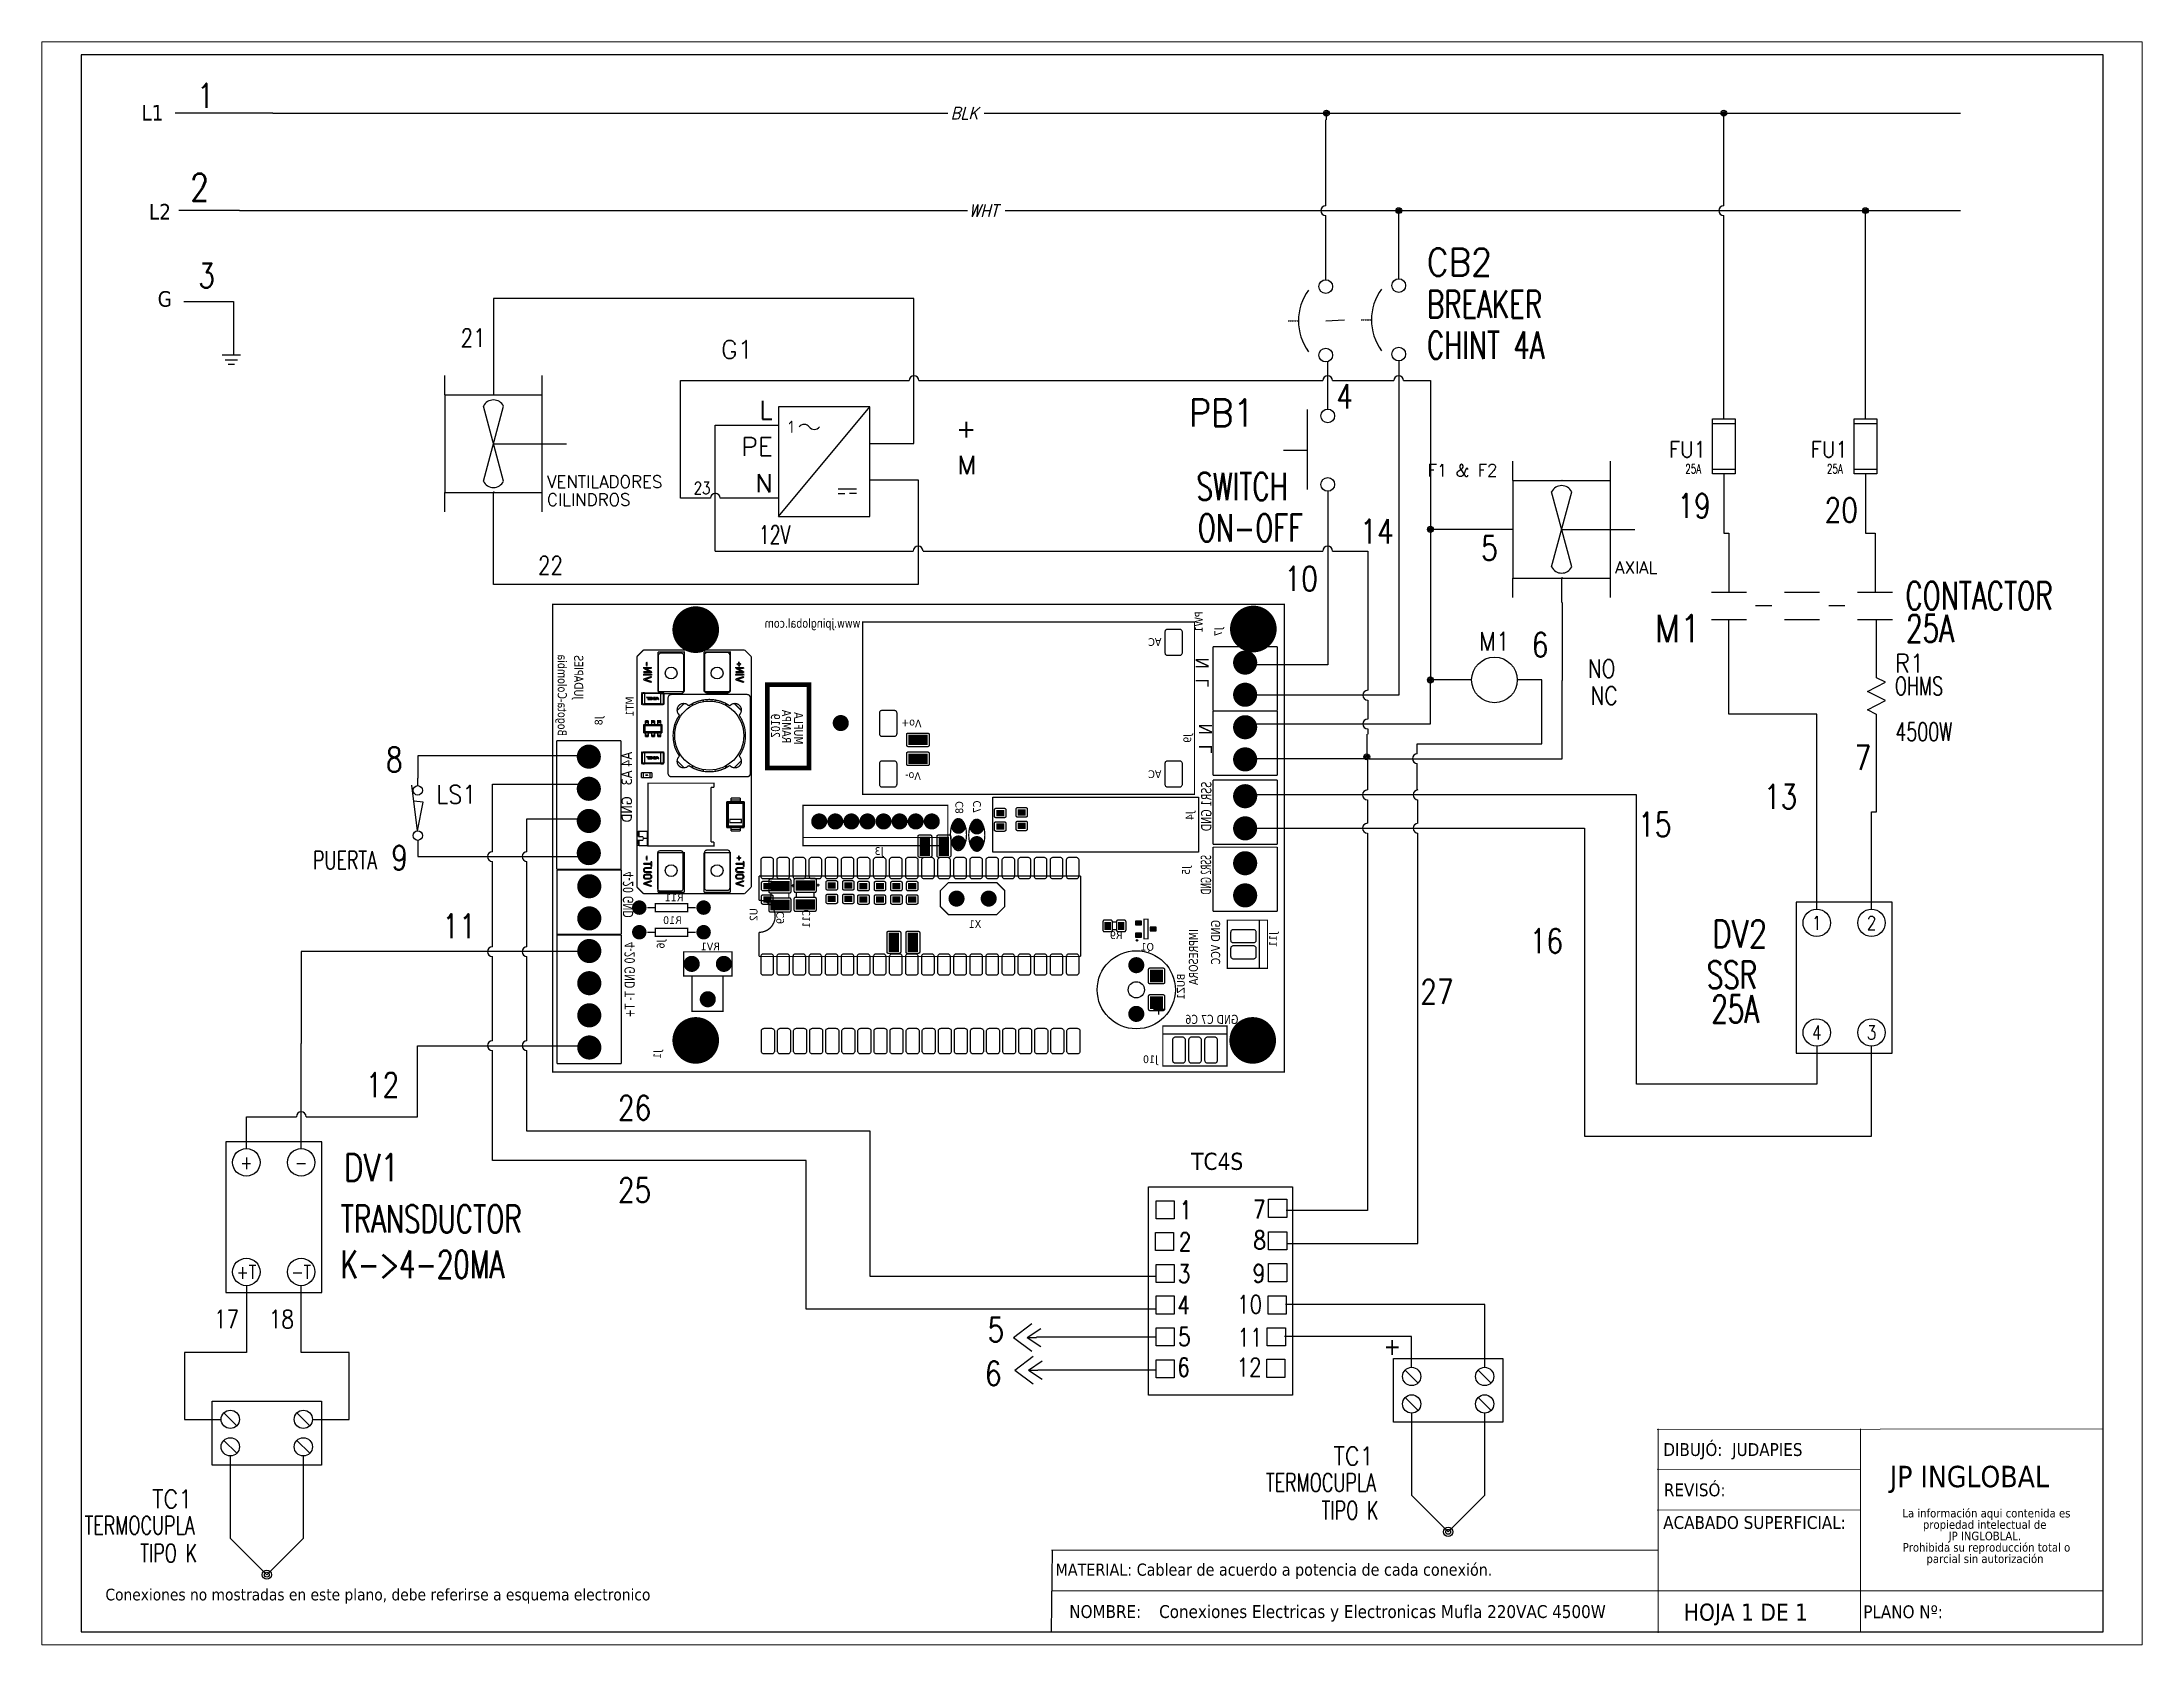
# Paper-space layout 'Layout1' of a CAD drawing. Header units: millimetres. Extents: x 0 to 257, y 0 to 196.
# The model-space entities are those that its viewports show. They can reach past a viewport. Long polylines and large blocks are cut down to what shows.
import ezdxf
from ezdxf.enums import TextEntityAlignment as Align

# ---------------------------------------------------------------- set-up
doc = ezdxf.new("R2010")
doc.units = ezdxf.units.MM
doc.linetypes.add('CENTERX2', pattern=[20.32, 12.7, -2.54, 2.54, -2.54])
doc.linetypes.add('HIDDEN2', pattern=[0.1875, 0.125, -0.0625])
for name, color, linetype in [('BLK_12AWG', 7, 'Continuous'), ('CONTORNO', 179, 'Continuous'), ('DESC', 250, 'Continuous'), ('DESCCHILD', 20, 'Continuous'), ('LINK', 9, 'Continuous'), ('MISC', 7, 'Continuous'), ('SYMS', 7, 'Continuous'), ('TAGS', 250, 'Continuous'), ('TERMS', 250, 'Continuous'), ('WIREFIXED', 7, 'Continuous'), ('WIRES', 7, 'Continuous')]:
    doc.layers.add(name, color=color, linetype=linetype)
doc.layers.add('WIRENO', color=7, linetype='Continuous', true_color=0x000000)
doc.styles.add('SLDTEXTSTYLE0', font='tahoma.ttf')
doc.styles.add('SLDTEXTSTYLE1', font='tahomabd.ttf')
doc.styles.get("Standard").update_dxf_attribs({"font": 'tahoma.ttf'})
doc.styles.add('WD', font='romans.shx')
doc.styles.add('WD_IEC', font='isocp2.shx', dxfattribs={"width": 0.9, "height": 4})

psp = doc.layouts.get("Layout1")

msp = doc.modelspace()

# ---------------------------------------------------------------- texts
at = {"attachment_point": 1}
for s, width, insert, char_height in [('L1', 0.37194, (124.126, 121.075), 0.16), ('L2', 0.37194, (124.203, 120.059), 0.16), ('G', 0.37194, (124.292, 119.164), 0.16), ('Conexiones no mostradas en este plano, debe referirse a esquema electronico', 9.45621, (123.756, 105.847), 0.12)]:
    msp.add_mtext_dynamic_manual_height_columns(s, width=width, gutter_width=0.05, heights=[0], dxfattribs=dict(at, insert=insert, char_height=char_height))
at = {"color": 7, "linetype": 'Continuous', "lineweight": 0, "attachment_point": 1, "style": 'SLDTEXTSTYLE0'}
for s, insert, char_height in [('+', (136.874, 108.423), 0.176), ('REVISÓ:', (139.749, 106.927), 0.1318), ('MATERIAL: Cablear de acuerdo a potencia de cada conexión.', (133.505, 106.105), 0.1245), ('\\pi-0.39529,l0.52705,t1.0541;NOMBRE:^IConexiones Electricas y Electronicas Mufla 220VAC 4500W', (133.515, 105.678), 0.13176), ('HOJA 1 DE 1', (139.953, 105.694), 0.17568), ('PLANO Nº:', (141.795, 105.676), 0.1318)]:
    msp.add_mtext(s, dxfattribs=dict(at, insert=insert, char_height=char_height))
at = {"layer": 'CONTORNO', "color": 7, "char_height": 0.13176, "attachment_point": 1, "style": 'SLDTEXTSTYLE0'}
for s, insert in [('DIBUJÓ:  JUDAPIES', (139.743, 107.341)), ('ACABADO SUPERFICIAL:', (139.742, 106.592))]:
    msp.add_mtext(s, dxfattribs=dict(at, insert=insert))
at = {"layer": 'CONTORNO', "insert": (142.067, 107.108), "char_height": 0.2196, "attachment_point": 1, "style": 'SLDTEXTSTYLE1'}
msp.add_mtext('JP INGLOBAL', dxfattribs=at)

# ---------------------------------------------------------------- blocks, each defined once
blk = doc.blocks.new('SW_NOTE_2')
at = {"layer": 'CONTORNO', "color": 0, "char_height": 1.0583, "attachment_point": 2, "style": 'SLDTEXTSTYLE0'}
for s, insert in [('La información aqui contenida es ', (10.29, 1.34)), ('propiedad intelectual de', (10.08, -0.07)), ('JP INGLOBLAL.', (10.1, -1.48)), ('Prohibida su reproducción total o ', (10.3, -2.89)), ('parcial sin autorización', (10.12, -4.3))]:
    blk.add_mtext(s, dxfattribs=dict(at, insert=insert))
blk = doc.blocks.new('VGND2')
for p, q in [((0.09375, 0), (-0.09375, 0)), ((-0.0625, -0.046875), (0.0625, -0.046875)), ((-0.03125, -0.09375), (0.03125, -0.09375))]:
    blk.add_line(p, q)
at = {"style": 'WD', "flags": 1}
blk.add_attdef('X2TERM01', (0, 0), '', height=0.01, dxfattribs=at)
blk = doc.blocks.new('HT0_LGENERIC')
at = {"style": 'WD', "oblique": 15, "width": 0.9}
blk.add_attdef('COLOR', text='', height=0.125, dxfattribs=at).set_placement((0, 0), align=Align.MIDDLE_CENTER)
at = {"color": 7, "style": 'WD'}
for tag, p in [('X4_TINY_DOT_DONT_REMOVE', (-0.125, 0)), ('X1_TINY_DOT_DONT_REMOVE', (0.125, 0))]:
    blk.add_attdef(tag, p, '', height=0.0001, dxfattribs=at)
at = {"style": 'WD', "flags": 1}
for tag, p in [('X4TERM01', (-0.125, 0)), ('X1TERM01', (0.125, 0))]:
    blk.add_attdef(tag, p, '', height=0.01, dxfattribs=at)
blk = doc.blocks.new('WD_WNH')
at = {"linetype": 'Continuous', "style": 'WD', "width": 0.8}
blk.add_attdef('WIRENO', text='', height=0.125, dxfattribs=at).set_placement((0, 0.0625), align=Align.CENTER)
at = {"style": 'WD', "flags": 1}
for tag, p in [('W01USER', (0, 0.0781)), ('W02USER', (0, 0.0703)), ('W03USER', (0, 0.0625)), ('W04USER', (0, 0.0547)), ('W05USER', (0, 0.0469)), ('W06USER', (0, 0.0391)), ('W07USER', (0, 0.0312)), ('W08USER', (0, 0.0234)), ('W09USER', (0, 0.0156)), ('W10USER', (0, 0.0078))]:
    blk.add_attdef(tag, text='', height=0.005, dxfattribs=at).set_placement(p, align=Align.CENTER)
blk = doc.blocks.new('VCB1')
at = {"linetype": 'HIDDEN2'}
blk.add_line((-0.1712, 0), (-0.125, 0), dxfattribs=at)
for centre in [(0, 0.1562), (0, -0.1562)]:
    blk.add_circle(centre, 0.0312)
blk.add_arc((0.1094, 0), 0.2344, 143.1301, 216.8699)
at = {"style": 'WD'}
for tag, p, width in [('INST', (0.2188, 0.3883), 0.7), ('LOC', (0.2188, 0.2188), 0.7), ('TAG1', (0.1269, 0.0644), 0.9), ('XREF', (0.1287, -0.09), 0.7), ('DESC1', (0.1287, -0.242), 0.7), ('DESC2', (0.1287, -0.3893), 0.7)]:
    blk.add_attdef(tag, p, '', height=0.125, dxfattribs=dict(at, width=width))
at = {"linetype": 'Continuous', "style": 'WD'}
for tag, height, flags, p in [('TERM01', 0.125, 8, (-0.055, 0.2066)), ('MFG', 0.01, 9, (-0.1421, -0.0881)), ('CAT', 0.01, 9, (-0.1421, -0.0731))]:
    blk.add_attdef(tag, text='', height=height, dxfattribs=dict(at, flags=flags)).set_placement(p, align=Align.RIGHT)
at = {"color": 7, "style": 'WD', "flags": 1}
for tag, p in [('X2TERM01', (0, 0.1875)), ('X8TERM02', (0, -0.1875))]:
    blk.add_attdef(tag, p, '', height=0.0125, dxfattribs=at)
at = {"style": 'WD', "width": 0.7}
blk.add_attdef('RATING1', text='', height=0.125, dxfattribs=at).set_placement((-0.1875, 0.0625), align=Align.RIGHT)
at = {"color": 7, "style": 'WD'}
for tag, p in [('X4LINK', (-0.25, 0)), ('X1LINK', (0, 0))]:
    blk.add_attdef(tag, p, '', height=0.01, dxfattribs=at)
at = {"style": 'WD', "flags": 9}
for tag, p in [('FAMILY', (-0.1421, -0.0365)), ('CONTACT', (-0.1288, -0.1291))]:
    blk.add_attdef(tag, text='', height=0.01, dxfattribs=at).set_placement(p, align=Align.RIGHT)
at = {"linetype": 'Continuous', "style": 'WD', "flags": 9}
blk.add_attdef('ASSYCODE', text='', height=0.01, dxfattribs=at).set_placement((-0.1533, -0.1061), align=Align.CENTER)
at = {"linetype": 'Continuous', "style": 'WD', "flags": 8}
blk.add_attdef('TERM02', text='', height=0.125, dxfattribs=at).set_placement((-0.0407, -0.2134), align=Align.TOP_RIGHT)
blk = doc.blocks.new('VLS12')
at = {"linetype": 'Continuous'}
for p, q in [((-0.002, -0.123), (-0.04, 0.19)), ((0.038, 0.073), (-0.027, 0.081)), ((-0.002, -0.123), (0.038, 0.073))]:
    blk.add_line(p, q, dxfattribs=at)
for centre in [(0, 0.155), (0, -0.155)]:
    blk.add_circle(centre, 0.0322)
at = {"style": 'WD'}
for tag, p, width in [('INST', (0.127, 0.39), 0.7), ('LOC', (0.127, 0.221), 0.7), ('TAG1', (0.127, 0.064), 0.9), ('XREF', (0.129, -0.09), 0.7), ('DESC1', (0.129, -0.242), 0.7), ('DESC2', (0.129, -0.398), 0.7), ('WDTAGALT', (0.125, -0.562), 0.7)]:
    blk.add_attdef(tag, p, '', height=0.125, dxfattribs=dict(at, width=width))
at = {"linetype": 'Continuous', "style": 'WD'}
for tag, height, flags, p in [('TERM01', 0.125, 8, (-0.055, 0.207)), ('MFG', 0.01, 9, (-0.142, -0.088)), ('CAT', 0.01, 9, (-0.142, -0.073))]:
    blk.add_attdef(tag, text='', height=height, dxfattribs=dict(at, flags=flags)).set_placement(p, align=Align.RIGHT)
at = {"color": 7, "style": 'WD', "flags": 1}
for tag, p in [('X2TERM01', (0, 0.188)), ('X8TERM02', (0, -0.188))]:
    blk.add_attdef(tag, p, '', height=0.0125, dxfattribs=at)
at = {"color": 7, "style": 'WD'}
for tag, p in [('X4LINK', (-0.109, 0)), ('X1LINK', (0.094, 0))]:
    blk.add_attdef(tag, p, '', height=0.01, dxfattribs=at)
at = {"style": 'WD'}
for tag, flags, p in [('CONTACT', 1, (-0.142, -0.053)), ('FAMILY', 9, (-0.142, -0.036))]:
    blk.add_attdef(tag, text='', height=0.01, dxfattribs=dict(at, flags=flags)).set_placement(p, align=Align.RIGHT)
at = {"linetype": 'Continuous', "style": 'WD', "flags": 9}
blk.add_attdef('ASSYCODE', text='', height=0.01, dxfattribs=at).set_placement((-0.156, -0.125), align=Align.CENTER)
at = {"linetype": 'Continuous', "style": 'WD', "flags": 8}
blk.add_attdef('TERM02', text='', height=0.125, dxfattribs=at).set_placement((-0.041, -0.213), align=Align.TOP_RIGHT)
blk = doc.blocks.new('WD_WNV')
at = {"linetype": 'Continuous', "style": 'WD', "width": 0.8}
blk.add_attdef('WIRENO', text='', height=0.125, dxfattribs=at).set_placement((-0.05, 0), align=Align.MIDDLE_RIGHT)
at = {"style": 'WD', "flags": 1}
for tag, p in [('W01USER', (-0.062, 0.094)), ('W02USER', (-0.062, 0.086)), ('W03USER', (-0.062, 0.078)), ('W04USER', (-0.062, 0.07)), ('W05USER', (-0.062, 0.062)), ('W06USER', (-0.062, 0.055)), ('W07USER', (-0.062, 0.047)), ('W08USER', (-0.062, 0.039)), ('W09USER', (-0.062, 0.031)), ('W10USER', (-0.062, 0.023))]:
    blk.add_attdef(tag, text='', height=0.005, dxfattribs=at).set_placement(p, align=Align.CENTER)
blk = doc.blocks.new('VDV1TF')
for p, q in [((-0.0938, 0.3438), (-0.0938, -0.3438)), ((0.3438, 0.3438), (-0.0938, 0.3438)), ((0.3438, -0.3438), (0.3438, 0.3438)), ((-0.0938, -0.3438), (0.3438, -0.3438))]:
    blk.add_line(p, q)
for centre in [(0, 0.25), (0.25, 0.25), (0, -0.25), (0.25, -0.25)]:
    blk.add_circle(centre, 0.0625)
at = {"style": 'WD', "width": 0.7}
for tag, p in [('INST', (0.1305, 0.5446)), ('LOC', (0.1305, 0.375)), ('RATING2', (0.125, -0.1562))]:
    blk.add_attdef(tag, text='', height=0.125, dxfattribs=at).set_placement(p, align=Align.CENTER)
at = {"style": 'WD', "flags": 1}
for tag, p in [('X2TERM02', (0, 0.3125)), ('X2TERM04', (0.25, 0.3125)), ('X4TERM02', (-0.0625, 0.25)), ('X1TERM04', (0.3125, 0.25)), ('X4TERM01', (-0.0625, -0.25)), ('X1TERM03', (0.3125, -0.25)), ('X8TERM01', (0, -0.3125)), ('X8TERM03', (0.25, -0.3125))]:
    blk.add_attdef(tag, p, '', height=0.0125, dxfattribs=at)
at = {"linetype": 'Continuous', "style": 'WD', "width": 0.8, "flags": 8}
for tag, p in [('TERM02', (0, 0.25)), ('TERM04', (0.25, 0.25)), ('TERM01', (0, -0.25)), ('TERM03', (0.25, -0.25))]:
    blk.add_attdef(tag, text='', height=0.0625, dxfattribs=at).set_placement(p, align=Align.MIDDLE)
at = {"style": 'WD'}
for tag, p, width in [('TAG1', (0.4219, 0.0774), 0.8), ('DESC1', (0.4219, -0.0789), 0.7), ('DESC2', (0.4219, -0.2351), 0.7), ('XREF', (0.4219, -0.3914), 0.7)]:
    blk.add_attdef(tag, p, '', height=0.125, dxfattribs=dict(at, width=width))
at = {"style": 'WD', "width": 0.7}
blk.add_attdef('RATING1', text='', height=0.125, dxfattribs=at).set_placement((0.125, 0.0625), align=Align.MIDDLE)
at = {"style": 'WD', "flags": 9}
blk.add_attdef('FAMILY', text='', height=0.01, dxfattribs=at).set_placement((0.1197, -0.0802), align=Align.CENTER)
at = {"linetype": 'Continuous', "style": 'WD', "flags": 1}
for tag, p in [('CAT', (0.125, -0.0907)), ('MFG', (0.125, -0.1096))]:
    blk.add_attdef(tag, text='', height=0.01, dxfattribs=at).set_placement(p, align=Align.MIDDLE)
at = {"linetype": 'Continuous', "style": 'WD', "flags": 9}
blk.add_attdef('ASSYCODE', text='', height=0.01, dxfattribs=at).set_placement((0.125, -0.1406), align=Align.CENTER)
blk = doc.blocks.new('VTC1LTB')
for p, q in [((-0.125, 0.062), (0.625, 0.062)), ((-0.125, -0.375), (-0.125, 0.062)), ((0.625, 0.062), (0.625, -0.375)), ((-0.044, -0.018), (0.044, -0.107)), ((0.456, -0.018), (0.544, -0.107)), ((-0.044, -0.206), (0.044, -0.294)), ((0.456, -0.206), (0.544, -0.294)), ((0.625, -0.375), (-0.125, -0.375)), ((0, -0.312), (0, -0.875)), ((0.5, -0.875), (0.5, -0.312)), ((0, -0.875), (0.25, -1.125)), ((0.25, -1.125), (0.5, -0.875))]:
    blk.add_line(p, q)
for centre, radius in [((0, -0.062), 0.0625), ((0.5, -0.062), 0.0625), ((0, -0.25), 0.0625), ((0.5, -0.25), 0.0625), ((0.25, -1.125), 0.0313), ((0.25, -1.125), 0.0163)]:
    blk.add_circle(centre, radius)
at = {"color": 7, "style": 'WD', "flags": 1}
for tag, p in [('X8TERM01', (0, 0)), ('X8TERM02', (0.5, 0)), ('X4TERM01', (-0.062, -0.062)), ('X1TERM02', (0.562, -0.062))]:
    blk.add_attdef(tag, p, '', height=0.0125, dxfattribs=at)
at = {"linetype": 'Continuous', "style": 'WD', "flags": 8}
blk.add_attdef('TERM01', text='', height=0.125, rotation=90, dxfattribs=at).set_placement((0.094, -0.031), align=Align.TOP_RIGHT)
blk.add_attdef('TERM02', text='', height=0.125, rotation=90, dxfattribs=at).set_placement((0.406, -0.031), align=Align.RIGHT)
at = {"style": 'WD'}
for tag, p, width in [('INST', (0.687, -0.36), 0.7), ('LOC', (0.687, -0.529), 0.7), ('TAG1', (0.689, -0.686), 0.9), ('DESC1', (0.691, -0.842), 0.7), ('DESC2', (0.691, -0.998), 0.7), ('RATING1', (0.375, -1.188), 0.9), ('WDTAGALT', (0.687, -1.375), 0.7)]:
    blk.add_attdef(tag, p, '', height=0.125, dxfattribs=dict(at, width=width))
at = {"style": 'WD', "flags": 9}
blk.add_attdef('FAMILY', (0.224, -1.194), '', height=0.01, dxfattribs=at)
at = {"linetype": 'Continuous', "style": 'WD'}
for tag, p, flags in [('CAT', (0.224, -1.223), 1), ('MFG', (0.253, -1.207), 1), ('ASSYCODE', (0.288, -1.22), 9)]:
    blk.add_attdef(tag, p, '', height=0.01, dxfattribs=dict(at, flags=flags))
blk = doc.blocks.new('WDDOT')
for radius in [0.03, 0.0187, 0.00929]:
    blk.add_circle((0, 0), radius)
blk = doc.blocks.new('VPB11')
for p, q in [((-0.0938, 0.1849), (-0.0938, -0.1801)), ((-0.2022, 0), (-0.0938, 0))]:
    blk.add_line(p, q)
for centre in [(0, 0.1562), (0, -0.1562)]:
    blk.add_circle(centre, 0.0312)
at = {"style": 'WD'}
for tag, p, width in [('INST', (0.1269, 0.3902), 0.7), ('LOC', (0.1269, 0.2206), 0.7), ('TAG1', (0.1269, 0.0644), 0.9), ('XREF', (0.1287, -0.09), 0.7), ('DESC1', (0.1287, -0.242), 0.7), ('DESC2', (0.1287, -0.3982), 0.7)]:
    blk.add_attdef(tag, p, '', height=0.125, dxfattribs=dict(at, width=width))
at = {"linetype": 'Continuous', "style": 'WD'}
for tag, height, flags, p in [('TERM01', 0.125, 8, (-0.055, 0.2223)), ('MFG', 0.01, 9, (-0.1421, -0.0881)), ('CAT', 0.01, 9, (-0.1421, -0.0731))]:
    blk.add_attdef(tag, text='', height=height, dxfattribs=dict(at, flags=flags)).set_placement(p, align=Align.RIGHT)
at = {"color": 7, "style": 'WD', "flags": 1}
for tag, p in [('X2TERM01', (0, 0.1875)), ('X8TERM02', (0, -0.1875))]:
    blk.add_attdef(tag, p, '', height=0.0125, dxfattribs=at)
at = {"color": 7, "style": 'WD'}
for tag, p in [('X4LINK', (-0.2656, 0)), ('X1LINK', (0, 0))]:
    blk.add_attdef(tag, p, '', height=0.01, dxfattribs=at)
at = {"style": 'WD'}
for tag, flags, p in [('CONTACT', 1, (-0.1421, -0.0531)), ('FAMILY', 9, (-0.1421, -0.0365))]:
    blk.add_attdef(tag, text='', height=0.01, dxfattribs=dict(at, flags=flags)).set_placement(p, align=Align.RIGHT)
at = {"linetype": 'Continuous', "style": 'WD', "flags": 9}
blk.add_attdef('ASSYCODE', text='', height=0.01, dxfattribs=at).set_placement((-0.1551, -0.1064), align=Align.CENTER)
at = {"linetype": 'Continuous', "style": 'WD', "flags": 8}
blk.add_attdef('TERM02', text='', height=0.125, dxfattribs=at).set_placement((-0.0407, -0.2291), align=Align.TOP_RIGHT)
blk = doc.blocks.new('RPAD')
blk.add_trace([(-0.5, -0.5), (-0.5, 0.5), (0.5, -0.5), (0.5, 0.5)])
blk = doc.blocks.new('EPAD')
at = {"const_width": 0.5}
blk.add_lwpolyline([(-0.25, 0, 1), (0.25, 0, 1)], format="xyb", close=True, dxfattribs=at)
blk = doc.blocks.new('mufla rampa')
for points, const_width in [([(145.757, 110.846), (150.308, 110.846), (150.308, 113.755), (145.757, 113.755), (145.757, 110.846)], 0.008), ([(145.757, 110.846), (150.308, 110.846), (150.308, 113.755), (145.757, 113.755), (145.757, 110.846)], 0.008), ([(145.757, 110.846), (150.308, 110.846), (150.308, 113.755), (145.757, 113.755), (145.757, 110.846)], 0.008), ([(147.686, 112.574), (149.749, 112.574), (149.749, 113.645), (147.686, 113.645), (147.686, 112.574)], 0.008), ([(147.686, 112.574), (149.749, 112.574), (149.749, 113.645), (147.686, 113.645), (147.686, 112.574)], 0.008), ([(147.686, 112.574), (149.749, 112.574), (149.749, 113.645), (147.686, 113.645), (147.686, 112.574)], 0.008), ([(150.264, 113.493), (149.864, 113.493)], 0.008), ([(149.864, 113.093), (149.864, 113.493)], 0.008), ([(150.264, 113.493), (149.864, 113.493)], 0.008), ([(149.864, 113.093), (149.864, 113.493)], 0.008), ([(150.264, 113.493), (149.864, 113.493)], 0.008), ([(149.864, 113.093), (149.864, 113.493)], 0.008), ([(150.264, 113.093), (150.264, 113.493)], 0.008), ([(150.264, 113.093), (150.264, 113.493)], 0.008), ([(150.264, 113.093), (150.264, 113.493)], 0.008), ([(146.281, 113.43), (146.322, 113.471)], 0.008), ([(146.281, 113.43), (146.322, 113.471)], 0.008), ([(146.281, 113.43), (146.322, 113.471)], 0.008), ([(146.281, 111.997), (146.281, 113.43)], 0.008), ([(146.281, 111.997), (146.281, 113.43)], 0.008), ([(146.281, 111.997), (146.281, 113.43)], 0.008), ([(146.322, 113.471), (146.952, 113.471)], 0.008), ([(146.322, 113.471), (146.952, 113.471)], 0.008), ([(146.322, 113.471), (146.952, 113.471)], 0.008), ([(146.342, 113.396), (146.34, 113.394)], 0.008), ([(146.342, 113.396), (146.34, 113.394)], 0.008), ([(146.342, 113.396), (146.34, 113.394)], 0.008), ([(146.34, 113.394), (146.34, 113.394)], 0.008), ([(146.34, 113.394), (146.34, 113.373)], 0.008), ([(146.34, 113.394), (146.34, 113.394)], 0.008), ([(146.34, 113.394), (146.34, 113.373)], 0.008), ([(146.34, 113.394), (146.34, 113.394)], 0.008), ([(146.34, 113.394), (146.34, 113.373)], 0.008), ([(146.342, 113.371), (146.34, 113.373)], 0.008), ([(146.34, 113.373), (146.34, 113.373)], 0.008), ([(146.342, 113.371), (146.34, 113.373)], 0.008), ([(146.34, 113.373), (146.34, 113.373)], 0.008), ([(146.342, 113.371), (146.34, 113.373)], 0.008), ([(146.34, 113.373), (146.34, 113.373)], 0.008), ([(146.342, 113.396), (146.342, 113.396)], 0.008), ([(146.342, 113.396), (146.345, 113.394)], 0.008), ([(146.342, 113.396), (146.342, 113.396)], 0.008), ([(146.342, 113.396), (146.342, 113.396)], 0.008), ([(146.342, 113.396), (146.345, 113.394)], 0.008), ([(146.342, 113.396), (146.342, 113.396)], 0.008), ([(146.342, 113.396), (146.342, 113.396)], 0.008), ([(146.342, 113.396), (146.345, 113.394)], 0.008), ([(146.342, 113.396), (146.342, 113.396)], 0.008), ([(146.342, 113.371), (146.345, 113.373)], 0.008), ([(146.342, 113.371), (146.345, 113.373)], 0.008), ([(146.342, 113.371), (146.345, 113.373)], 0.008), ([(146.342, 113.371), (146.342, 113.371)], 0.008), ([(146.342, 113.371), (146.342, 113.371)], 0.008), ([(146.342, 113.371), (146.342, 113.371)], 0.008), ([(146.342, 113.371), (146.342, 113.371)], 0.008), ([(146.342, 113.371), (146.342, 113.371)], 0.008), ([(146.342, 113.371), (146.342, 113.371)], 0.008), ([(146.345, 113.373), (146.345, 113.394)], 0.008), ([(146.345, 113.394), (146.345, 113.394)], 0.008), ([(146.345, 113.373), (146.345, 113.394)], 0.008), ([(146.345, 113.394), (146.345, 113.394)], 0.008), ([(146.345, 113.373), (146.345, 113.394)], 0.008), ([(146.345, 113.394), (146.345, 113.394)], 0.008), ([(146.345, 113.373), (146.345, 113.373)], 0.008), ([(146.345, 113.373), (146.345, 113.373)], 0.008), ([(146.345, 113.373), (146.345, 113.373)], 0.008), ([(146.412, 113.213), (146.412, 113.459)], 0.008), ([(146.576, 113.213), (146.576, 113.459), (146.412, 113.459)], 0.008), ([(146.412, 113.213), (146.412, 113.459)], 0.008), ([(146.576, 113.213), (146.576, 113.459), (146.412, 113.459)], 0.008), ([(146.412, 113.213), (146.412, 113.459)], 0.008), ([(146.576, 113.213), (146.576, 113.459), (146.412, 113.459)], 0.008), ([(146.698, 113.213), (146.698, 113.459)], 0.008), ([(146.862, 113.213), (146.862, 113.459), (146.698, 113.459)], 0.008), ([(146.698, 113.213), (146.698, 113.459)], 0.008), ([(146.862, 113.213), (146.862, 113.459), (146.698, 113.459)], 0.008), ([(146.698, 113.213), (146.698, 113.459)], 0.008), ([(146.862, 113.213), (146.862, 113.459), (146.698, 113.459)], 0.008), ([(146.905, 113.386), (146.903, 113.384)], 0.008), ([(146.905, 113.386), (146.903, 113.384)], 0.008), ([(146.905, 113.386), (146.903, 113.384)], 0.008), ([(146.903, 113.384), (146.903, 113.384)], 0.008), ([(146.905, 113.381), (146.903, 113.384)], 0.008), ([(146.903, 113.384), (146.903, 113.384)], 0.008), ([(146.903, 113.384), (146.903, 113.384)], 0.008), ([(146.905, 113.381), (146.903, 113.384)], 0.008), ([(146.903, 113.384), (146.903, 113.384)], 0.008), ([(146.903, 113.384), (146.903, 113.384)], 0.008), ([(146.905, 113.381), (146.903, 113.384)], 0.008), ([(146.903, 113.384), (146.903, 113.384)], 0.008), ([(146.913, 113.386), (146.905, 113.386)], 0.008), ([(146.905, 113.386), (146.905, 113.386)], 0.008), ([(146.913, 113.386), (146.905, 113.386)], 0.008), ([(146.905, 113.386), (146.905, 113.386)], 0.008), ([(146.913, 113.386), (146.905, 113.386)], 0.008), ([(146.905, 113.386), (146.905, 113.386)], 0.008), ([(146.905, 113.381), (146.905, 113.381)], 0.008), ([(146.905, 113.381), (146.913, 113.381)], 0.008), ([(146.905, 113.381), (146.905, 113.381)], 0.008), ([(146.905, 113.381), (146.913, 113.381)], 0.008), ([(146.905, 113.381), (146.905, 113.381)], 0.008), ([(146.905, 113.381), (146.913, 113.381)], 0.008), ([(146.915, 113.396), (146.914, 113.396), (146.914, 113.396), (146.914, 113.396), (146.913, 113.395), (146.913, 113.395), (146.913, 113.393)], 0.008), ([(146.915, 113.396), (146.914, 113.396), (146.914, 113.396), (146.914, 113.396), (146.913, 113.395), (146.913, 113.395), (146.913, 113.393)], 0.008), ([(146.915, 113.396), (146.914, 113.396), (146.914, 113.396), (146.914, 113.396), (146.913, 113.395), (146.913, 113.395), (146.913, 113.393)], 0.008), ([(146.913, 113.393), (146.913, 113.386)], 0.008), ([(146.913, 113.393), (146.913, 113.386)], 0.008), ([(146.913, 113.393), (146.913, 113.386)], 0.008), ([(146.913, 113.381), (146.913, 113.373)], 0.008), ([(146.913, 113.381), (146.913, 113.373)], 0.008), ([(146.913, 113.381), (146.913, 113.373)], 0.008), ([(146.915, 113.371), (146.913, 113.373)], 0.008), ([(146.913, 113.373), (146.913, 113.373)], 0.008), ([(146.915, 113.371), (146.913, 113.373)], 0.008), ([(146.913, 113.373), (146.913, 113.373)], 0.008), ([(146.915, 113.371), (146.913, 113.373)], 0.008), ([(146.913, 113.373), (146.913, 113.373)], 0.008), ([(146.915, 113.396), (146.915, 113.396)], 0.008), ([(146.915, 113.396), (146.918, 113.394)], 0.008), ([(146.915, 113.396), (146.915, 113.396)], 0.008), ([(146.915, 113.396), (146.918, 113.394)], 0.008), ([(146.915, 113.396), (146.915, 113.396)], 0.008), ([(146.915, 113.396), (146.918, 113.394)], 0.008), ([(146.915, 113.371), (146.916, 113.371), (146.917, 113.371), (146.917, 113.371), (146.917, 113.372), (146.918, 113.372), (146.918, 113.374), (146.918, 113.381)], 0.008), ([(146.915, 113.371), (146.916, 113.371), (146.917, 113.371), (146.917, 113.371), (146.917, 113.372), (146.918, 113.372), (146.918, 113.374), (146.918, 113.381)], 0.008), ([(146.915, 113.371), (146.916, 113.371), (146.917, 113.371), (146.917, 113.371), (146.917, 113.372), (146.918, 113.372), (146.918, 113.374), (146.918, 113.381)], 0.008), ([(146.915, 113.371), (146.915, 113.371)], 0.008), ([(146.915, 113.371), (146.915, 113.371)], 0.008), ([(146.915, 113.371), (146.915, 113.371)], 0.008), ([(146.925, 113.386), (146.918, 113.386), (146.918, 113.394)], 0.008), ([(146.918, 113.394), (146.918, 113.394)], 0.008), ([(146.925, 113.386), (146.918, 113.386), (146.918, 113.394)], 0.008), ([(146.918, 113.394), (146.918, 113.394)], 0.008), ([(146.925, 113.386), (146.918, 113.386), (146.918, 113.394)], 0.008), ([(146.918, 113.394), (146.918, 113.394)], 0.008), ([(146.918, 113.381), (146.925, 113.381)], 0.008), ([(146.918, 113.381), (146.925, 113.381)], 0.008), ([(146.918, 113.381), (146.925, 113.381)], 0.008), ([(146.926, 113.386), (146.925, 113.386)], 0.008), ([(146.926, 113.386), (146.925, 113.386)], 0.008), ([(146.926, 113.386), (146.925, 113.386)], 0.008), ([(146.926, 113.381), (146.925, 113.381)], 0.008), ([(146.926, 113.381), (146.925, 113.381)], 0.008), ([(146.926, 113.381), (146.925, 113.381)], 0.008), ([(146.926, 113.386), (146.928, 113.384)], 0.008), ([(146.926, 113.386), (146.928, 113.384)], 0.008), ([(146.926, 113.386), (146.928, 113.384)], 0.008), ([(146.926, 113.381), (146.928, 113.384)], 0.008), ([(146.926, 113.381), (146.928, 113.384)], 0.008), ([(146.926, 113.381), (146.928, 113.384)], 0.008), ([(146.928, 113.384), (146.928, 113.384)], 0.008), ([(146.928, 113.384), (146.928, 113.384)], 0.008), ([(146.928, 113.384), (146.928, 113.384)], 0.008), ([(146.928, 113.384), (146.928, 113.384)], 0.008), ([(146.928, 113.384), (146.928, 113.384)], 0.008), ([(146.928, 113.384), (146.928, 113.384)], 0.008), ([(146.952, 113.471), (146.993, 113.43)], 0.008), ([(146.952, 113.471), (146.993, 113.43)], 0.008), ([(146.952, 113.471), (146.993, 113.43)], 0.008), ([(146.993, 113.43), (146.993, 111.997)], 0.008), ([(146.993, 113.43), (146.993, 111.997)], 0.008), ([(146.993, 113.43), (146.993, 111.997)], 0.008), ([(146.371, 113.362), (146.325, 113.362), (146.324, 113.362), (146.323, 113.362), (146.323, 113.362), (146.322, 113.361), (146.322, 113.361), (146.322, 113.36)], 0.008), ([(146.371, 113.362), (146.325, 113.362), (146.324, 113.362), (146.323, 113.362), (146.323, 113.362), (146.322, 113.361), (146.322, 113.361), (146.322, 113.36)], 0.008), ([(146.371, 113.362), (146.325, 113.362), (146.324, 113.362), (146.323, 113.362), (146.323, 113.362), (146.322, 113.361), (146.322, 113.361), (146.322, 113.36)], 0.008), ([(146.324, 113.357), (146.322, 113.36)], 0.008), ([(146.324, 113.357), (146.322, 113.36)], 0.008), ([(146.324, 113.357), (146.322, 113.36)], 0.008), ([(146.324, 113.336), (146.322, 113.334)], 0.008), ([(146.324, 113.336), (146.322, 113.334)], 0.008), ([(146.324, 113.336), (146.322, 113.334)], 0.008), ([(146.322, 113.334), (146.322, 113.334)], 0.008), ([(146.324, 113.331), (146.322, 113.334)], 0.008), ([(146.322, 113.334), (146.322, 113.334)], 0.008), ([(146.322, 113.334), (146.322, 113.334)], 0.008), ([(146.324, 113.331), (146.322, 113.334)], 0.008), ([(146.322, 113.334), (146.322, 113.334)], 0.008), ([(146.322, 113.334), (146.322, 113.334)], 0.008), ([(146.324, 113.331), (146.322, 113.334)], 0.008), ([(146.322, 113.334), (146.322, 113.334)], 0.008), ([(146.37, 113.32), (146.325, 113.32), (146.324, 113.32), (146.323, 113.32), (146.323, 113.32), (146.322, 113.319), (146.322, 113.319), (146.322, 113.318)], 0.008), ([(146.37, 113.32), (146.325, 113.32), (146.324, 113.32), (146.323, 113.32), (146.323, 113.32), (146.322, 113.319), (146.322, 113.319), (146.322, 113.318)], 0.008), ([(146.37, 113.32), (146.325, 113.32), (146.324, 113.32), (146.323, 113.32), (146.323, 113.32), (146.322, 113.319), (146.322, 113.319), (146.322, 113.318)], 0.008), ([(146.324, 113.315), (146.322, 113.316), (146.322, 113.318)], 0.008), ([(146.324, 113.315), (146.322, 113.316), (146.322, 113.318)], 0.008), ([(146.324, 113.315), (146.322, 113.316), (146.322, 113.318)], 0.008), ([(146.324, 113.291), (146.322, 113.288)], 0.008), ([(146.324, 113.291), (146.322, 113.288)], 0.008), ([(146.324, 113.291), (146.322, 113.288)], 0.008), ([(146.324, 113.285), (146.322, 113.288)], 0.008), ([(146.324, 113.285), (146.322, 113.288)], 0.008), ([(146.324, 113.285), (146.322, 113.288)], 0.008), ([(146.372, 113.336), (146.334, 113.358), (146.371, 113.358)], 0.008), ([(146.372, 113.336), (146.334, 113.358), (146.371, 113.358)], 0.008), ([(146.372, 113.336), (146.334, 113.358), (146.371, 113.358)], 0.008), ([(146.324, 113.357), (146.361, 113.336), (146.325, 113.336)], 0.008), ([(146.324, 113.357), (146.361, 113.336), (146.325, 113.336)], 0.008), ([(146.324, 113.357), (146.361, 113.336), (146.325, 113.336)], 0.008), ([(146.324, 113.336), (146.325, 113.336)], 0.008), ([(146.324, 113.336), (146.325, 113.336)], 0.008), ([(146.324, 113.336), (146.325, 113.336)], 0.008), ([(146.324, 113.331), (146.325, 113.331)], 0.008), ([(146.324, 113.331), (146.325, 113.331)], 0.008), ([(146.324, 113.331), (146.325, 113.331)], 0.008), ([(146.324, 113.315), (146.325, 113.315)], 0.008), ([(146.324, 113.315), (146.325, 113.315)], 0.008), ([(146.324, 113.315), (146.325, 113.315)], 0.008), ([(146.371, 113.306), (146.37, 113.306), (146.369, 113.306), (146.324, 113.291)], 0.008), ([(146.371, 113.306), (146.37, 113.306), (146.369, 113.306), (146.324, 113.291)], 0.008), ([(146.371, 113.306), (146.37, 113.306), (146.369, 113.306), (146.324, 113.291)], 0.008), ([(146.324, 113.285), (146.37, 113.27), (146.371, 113.27), (146.371, 113.27)], 0.008), ([(146.324, 113.285), (146.37, 113.27), (146.371, 113.27), (146.371, 113.27)], 0.008), ([(146.324, 113.285), (146.37, 113.27), (146.371, 113.27), (146.371, 113.27)], 0.008), ([(146.325, 113.331), (146.371, 113.331)], 0.008), ([(146.325, 113.331), (146.371, 113.331)], 0.008), ([(146.325, 113.331), (146.371, 113.331)], 0.008), ([(146.325, 113.315), (146.37, 113.315)], 0.008), ([(146.325, 113.315), (146.37, 113.315)], 0.008), ([(146.325, 113.315), (146.37, 113.315)], 0.008), ([(146.332, 113.288), (146.371, 113.301)], 0.008), ([(146.332, 113.288), (146.371, 113.301)], 0.008), ([(146.332, 113.288), (146.371, 113.301)], 0.008), ([(146.371, 113.275), (146.332, 113.288)], 0.008), ([(146.371, 113.275), (146.332, 113.288)], 0.008), ([(146.371, 113.275), (146.332, 113.288)], 0.008), ([(146.371, 113.321), (146.37, 113.32)], 0.008), ([(146.371, 113.321), (146.37, 113.32)], 0.008), ([(146.371, 113.321), (146.37, 113.32)], 0.008), ([(146.371, 113.315), (146.37, 113.315)], 0.008), ([(146.371, 113.315), (146.37, 113.315)], 0.008), ([(146.371, 113.315), (146.37, 113.315)], 0.008), ([(146.371, 113.362), (146.371, 113.362)], 0.008), ([(146.371, 113.362), (146.374, 113.36)], 0.008), ([(146.371, 113.362), (146.371, 113.362)], 0.008), ([(146.371, 113.362), (146.374, 113.36)], 0.008), ([(146.371, 113.362), (146.371, 113.362)], 0.008), ([(146.371, 113.362), (146.374, 113.36)], 0.008), ([(146.371, 113.358), (146.374, 113.36)], 0.008), ([(146.371, 113.358), (146.374, 113.36)], 0.008), ([(146.371, 113.358), (146.374, 113.36)], 0.008), ([(146.371, 113.358), (146.371, 113.358)], 0.008), ([(146.371, 113.358), (146.371, 113.358)], 0.008), ([(146.371, 113.358), (146.371, 113.358)], 0.008), ([(146.371, 113.331), (146.373, 113.332), (146.374, 113.334)], 0.008), ([(146.371, 113.331), (146.373, 113.332), (146.374, 113.334)], 0.008), ([(146.371, 113.331), (146.373, 113.332), (146.374, 113.334)], 0.008), ([(146.371, 113.331), (146.371, 113.331)], 0.008), ([(146.371, 113.331), (146.371, 113.331)], 0.008), ([(146.371, 113.331), (146.371, 113.331)], 0.008), ([(146.371, 113.321), (146.373, 113.32), (146.373, 113.318)], 0.008), ([(146.371, 113.321), (146.373, 113.32), (146.373, 113.318)], 0.008), ([(146.371, 113.321), (146.373, 113.32), (146.373, 113.318)], 0.008), ([(146.371, 113.315), (146.373, 113.316), (146.373, 113.318)], 0.008), ([(146.371, 113.315), (146.373, 113.316), (146.373, 113.318)], 0.008), ([(146.371, 113.315), (146.373, 113.316), (146.373, 113.318)], 0.008), ([(146.371, 113.306), (146.371, 113.306)], 0.008), ([(146.371, 113.306), (146.373, 113.304)], 0.008), ([(146.371, 113.306), (146.371, 113.306)], 0.008), ([(146.371, 113.306), (146.373, 113.304)], 0.008), ([(146.371, 113.306), (146.371, 113.306)], 0.008), ([(146.371, 113.306), (146.373, 113.304)], 0.008), ([(146.371, 113.301), (146.373, 113.303)], 0.008), ([(146.371, 113.301), (146.373, 113.303)], 0.008), ([(146.371, 113.301), (146.373, 113.303)], 0.008), ([(146.371, 113.275), (146.373, 113.272)], 0.008), ([(146.371, 113.275), (146.373, 113.272)], 0.008), ([(146.371, 113.275), (146.373, 113.272)], 0.008), ([(146.371, 113.27), (146.373, 113.272)], 0.008), ([(146.371, 113.27), (146.373, 113.272)], 0.008), ([(146.371, 113.27), (146.373, 113.272)], 0.008), ([(146.371, 113.27), (146.371, 113.27)], 0.008), ([(146.371, 113.27), (146.371, 113.27)], 0.008), ([(146.371, 113.27), (146.371, 113.27)], 0.008), ([(146.372, 113.336), (146.374, 113.334)], 0.008), ([(146.372, 113.336), (146.374, 113.334)], 0.008), ([(146.372, 113.336), (146.374, 113.334)], 0.008), ([(146.373, 113.318), (146.373, 113.318)], 0.008), ([(146.373, 113.318), (146.373, 113.318)], 0.008), ([(146.373, 113.318), (146.373, 113.318)], 0.008), ([(146.373, 113.318), (146.373, 113.318)], 0.008), ([(146.373, 113.318), (146.373, 113.318)], 0.008), ([(146.373, 113.318), (146.373, 113.318)], 0.008), ([(146.373, 113.303), (146.373, 113.304)], 0.008), ([(146.373, 113.303), (146.373, 113.304)], 0.008), ([(146.373, 113.303), (146.373, 113.304)], 0.008), ([(146.373, 113.272), (146.373, 113.272)], 0.008), ([(146.373, 113.272), (146.373, 113.272)], 0.008), ([(146.373, 113.272), (146.373, 113.272)], 0.008), ([(146.374, 113.36), (146.374, 113.36)], 0.008), ([(146.374, 113.36), (146.374, 113.36)], 0.008), ([(146.374, 113.36), (146.374, 113.36)], 0.008), ([(146.374, 113.36), (146.374, 113.36)], 0.008), ([(146.374, 113.36), (146.374, 113.36)], 0.008), ([(146.374, 113.36), (146.374, 113.36)], 0.008), ([(146.944, 113.362), (146.898, 113.362), (146.897, 113.362), (146.896, 113.362), (146.896, 113.362), (146.896, 113.361), (146.895, 113.361), (146.895, 113.36)], 0.008), ([(146.944, 113.362), (146.898, 113.362), (146.897, 113.362), (146.896, 113.362), (146.896, 113.362), (146.896, 113.361), (146.895, 113.361), (146.895, 113.36)], 0.008), ([(146.944, 113.362), (146.898, 113.362), (146.897, 113.362), (146.896, 113.362), (146.896, 113.362), (146.896, 113.361), (146.895, 113.361), (146.895, 113.36)], 0.008), ([(146.897, 113.357), (146.895, 113.36)], 0.008), ([(146.897, 113.357), (146.895, 113.36)], 0.008), ([(146.897, 113.357), (146.895, 113.36)], 0.008), ([(146.898, 113.336), (146.895, 113.334)], 0.008), ([(146.898, 113.336), (146.895, 113.334)], 0.008), ([(146.898, 113.336), (146.895, 113.334)], 0.008), ([(146.895, 113.334), (146.895, 113.334)], 0.008), ([(146.898, 113.331), (146.895, 113.334)], 0.008), ([(146.895, 113.334), (146.895, 113.334)], 0.008), ([(146.895, 113.334), (146.895, 113.334)], 0.008), ([(146.898, 113.331), (146.895, 113.334)], 0.008), ([(146.895, 113.334), (146.895, 113.334)], 0.008), ([(146.895, 113.334), (146.895, 113.334)], 0.008), ([(146.898, 113.331), (146.895, 113.334)], 0.008), ([(146.895, 113.334), (146.895, 113.334)], 0.008), ([(146.944, 113.32), (146.898, 113.32), (146.897, 113.32), (146.896, 113.32), (146.896, 113.32), (146.895, 113.319), (146.895, 113.319), (146.895, 113.318)], 0.008), ([(146.944, 113.32), (146.898, 113.32), (146.897, 113.32), (146.896, 113.32), (146.896, 113.32), (146.895, 113.319), (146.895, 113.319), (146.895, 113.318)], 0.008), ([(146.944, 113.32), (146.898, 113.32), (146.897, 113.32), (146.896, 113.32), (146.896, 113.32), (146.895, 113.319), (146.895, 113.319), (146.895, 113.318)], 0.008), ([(146.898, 113.315), (146.896, 113.316), (146.895, 113.318)], 0.008), ([(146.898, 113.315), (146.896, 113.316), (146.895, 113.318)], 0.008), ([(146.898, 113.315), (146.896, 113.316), (146.895, 113.318)], 0.008), ([(146.897, 113.291), (146.895, 113.288)], 0.008), ([(146.897, 113.291), (146.895, 113.288)], 0.008), ([(146.897, 113.291), (146.895, 113.288)], 0.008), ([(146.897, 113.285), (146.895, 113.288)], 0.008), ([(146.897, 113.285), (146.895, 113.288)], 0.008), ([(146.897, 113.285), (146.895, 113.288)], 0.008), ([(146.897, 113.357), (146.935, 113.336), (146.898, 113.336)], 0.008), ([(146.897, 113.357), (146.935, 113.336), (146.898, 113.336)], 0.008), ([(146.897, 113.357), (146.935, 113.336), (146.898, 113.336)], 0.008), ([(146.944, 113.306), (146.943, 113.306), (146.943, 113.306), (146.897, 113.291)], 0.008), ([(146.944, 113.306), (146.943, 113.306), (146.943, 113.306), (146.897, 113.291)], 0.008), ([(146.944, 113.306), (146.943, 113.306), (146.943, 113.306), (146.897, 113.291)], 0.008), ([(146.897, 113.285), (146.943, 113.27), (146.944, 113.27), (146.944, 113.27)], 0.008), ([(146.897, 113.285), (146.943, 113.27), (146.944, 113.27), (146.944, 113.27)], 0.008), ([(146.897, 113.285), (146.943, 113.27), (146.944, 113.27), (146.944, 113.27)], 0.008), ([(146.898, 113.336), (146.898, 113.336)], 0.008), ([(146.898, 113.336), (146.898, 113.336)], 0.008), ([(146.898, 113.336), (146.898, 113.336)], 0.008), ([(146.898, 113.331), (146.898, 113.331)], 0.008), ([(146.898, 113.331), (146.944, 113.331)], 0.008), ([(146.898, 113.331), (146.898, 113.331)], 0.008), ([(146.898, 113.331), (146.944, 113.331)], 0.008), ([(146.898, 113.331), (146.898, 113.331)], 0.008), ([(146.898, 113.331), (146.944, 113.331)], 0.008), ([(146.898, 113.315), (146.898, 113.315)], 0.008), ([(146.898, 113.315), (146.944, 113.315)], 0.008), ([(146.898, 113.315), (146.898, 113.315)], 0.008), ([(146.898, 113.315), (146.944, 113.315)], 0.008), ([(146.898, 113.315), (146.898, 113.315)], 0.008), ([(146.898, 113.315), (146.944, 113.315)], 0.008), ([(146.905, 113.288), (146.944, 113.301)], 0.008), ([(146.905, 113.288), (146.944, 113.301)], 0.008), ([(146.905, 113.288), (146.944, 113.301)], 0.008), ([(146.944, 113.275), (146.905, 113.288)], 0.008), ([(146.944, 113.275), (146.905, 113.288)], 0.008), ([(146.944, 113.275), (146.905, 113.288)], 0.008), ([(146.907, 113.358), (146.944, 113.358)], 0.008), ([(146.945, 113.336), (146.907, 113.358)], 0.008), ([(146.907, 113.358), (146.944, 113.358)], 0.008), ([(146.945, 113.336), (146.907, 113.358)], 0.008), ([(146.907, 113.358), (146.944, 113.358)], 0.008), ([(146.945, 113.336), (146.907, 113.358)], 0.008), ([(146.945, 113.362), (146.944, 113.362)], 0.008), ([(146.945, 113.362), (146.944, 113.362)], 0.008), ([(146.945, 113.362), (146.944, 113.362)], 0.008), ([(146.945, 113.358), (146.944, 113.358)], 0.008), ([(146.945, 113.358), (146.944, 113.358)], 0.008), ([(146.945, 113.358), (146.944, 113.358)], 0.008), ([(146.944, 113.331), (146.946, 113.332), (146.947, 113.334)], 0.008), ([(146.944, 113.331), (146.946, 113.332), (146.947, 113.334)], 0.008), ([(146.944, 113.331), (146.946, 113.332), (146.947, 113.334)], 0.008), ([(146.944, 113.331), (146.944, 113.331)], 0.008), ([(146.944, 113.331), (146.944, 113.331)], 0.008), ([(146.944, 113.331), (146.944, 113.331)], 0.008), ([(146.944, 113.321), (146.944, 113.32)], 0.008), ([(146.944, 113.321), (146.946, 113.32), (146.947, 113.318)], 0.008), ([(146.944, 113.321), (146.944, 113.32)], 0.008), ([(146.944, 113.321), (146.946, 113.32), (146.947, 113.318)], 0.008), ([(146.944, 113.321), (146.944, 113.32)], 0.008), ([(146.944, 113.321), (146.946, 113.32), (146.947, 113.318)], 0.008), ([(146.944, 113.315), (146.946, 113.316), (146.947, 113.318)], 0.008), ([(146.944, 113.315), (146.946, 113.316), (146.947, 113.318)], 0.008), ([(146.944, 113.315), (146.946, 113.316), (146.947, 113.318)], 0.008), ([(146.944, 113.315), (146.944, 113.315)], 0.008), ([(146.944, 113.315), (146.944, 113.315)], 0.008), ([(146.944, 113.315), (146.944, 113.315)], 0.008), ([(146.944, 113.306), (146.944, 113.306)], 0.008), ([(146.944, 113.306), (146.947, 113.304)], 0.008), ([(146.944, 113.306), (146.944, 113.306)], 0.008), ([(146.944, 113.306), (146.947, 113.304)], 0.008), ([(146.944, 113.306), (146.944, 113.306)], 0.008), ([(146.944, 113.306), (146.947, 113.304)], 0.008), ([(146.944, 113.301), (146.947, 113.303)], 0.008), ([(146.944, 113.301), (146.947, 113.303)], 0.008), ([(146.944, 113.301), (146.947, 113.303)], 0.008), ([(146.944, 113.275), (146.947, 113.272)], 0.008), ([(146.944, 113.275), (146.947, 113.272)], 0.008), ([(146.944, 113.275), (146.947, 113.272)], 0.008), ([(146.944, 113.27), (146.947, 113.272)], 0.008), ([(146.944, 113.27), (146.947, 113.272)], 0.008), ([(146.944, 113.27), (146.947, 113.272)], 0.008), ([(146.944, 113.27), (146.944, 113.27)], 0.008), ([(146.944, 113.27), (146.944, 113.27)], 0.008), ([(146.944, 113.27), (146.944, 113.27)], 0.008), ([(146.945, 113.362), (146.947, 113.36)], 0.008), ([(146.945, 113.362), (146.947, 113.36)], 0.008), ([(146.945, 113.362), (146.947, 113.36)], 0.008), ([(146.945, 113.358), (146.947, 113.36)], 0.008), ([(146.945, 113.358), (146.947, 113.36)], 0.008), ([(146.945, 113.358), (146.947, 113.36)], 0.008), ([(146.945, 113.336), (146.947, 113.334)], 0.008), ([(146.945, 113.336), (146.947, 113.334)], 0.008), ([(146.945, 113.336), (146.947, 113.334)], 0.008), ([(146.947, 113.36), (146.947, 113.36)], 0.008), ([(146.947, 113.36), (146.947, 113.36)], 0.008), ([(146.947, 113.36), (146.947, 113.36)], 0.008), ([(146.947, 113.36), (146.947, 113.36)], 0.008), ([(146.947, 113.36), (146.947, 113.36)], 0.008), ([(146.947, 113.36), (146.947, 113.36)], 0.008), ([(146.947, 113.318), (146.947, 113.318)], 0.008), ([(146.947, 113.318), (146.947, 113.318)], 0.008), ([(146.947, 113.318), (146.947, 113.318)], 0.008), ([(146.947, 113.318), (146.947, 113.318)], 0.008), ([(146.947, 113.318), (146.947, 113.318)], 0.008), ([(146.947, 113.318), (146.947, 113.318)], 0.008), ([(146.947, 113.303), (146.947, 113.304)], 0.008), ([(146.947, 113.303), (146.947, 113.304)], 0.008), ([(146.947, 113.303), (146.947, 113.304)], 0.008), ([(146.947, 113.272), (146.947, 113.272)], 0.008), ([(146.947, 113.272), (146.947, 113.272)], 0.008), ([(146.947, 113.272), (146.947, 113.272)], 0.008), ([(147.092, 112.738), (147.352, 112.738), (147.352, 113.255), (147.092, 113.255), (147.092, 112.738)], 0.029), ([(147.092, 112.738), (147.352, 112.738), (147.352, 113.255), (147.092, 113.255), (147.092, 112.738)], 0.029), ([(147.092, 112.738), (147.352, 112.738), (147.352, 113.255), (147.092, 113.255), (147.092, 112.738)], 0.029), ([(146.314, 113.206), (146.311, 113.204), (146.31, 113.202)], 0.008), ([(146.314, 113.206), (146.311, 113.204), (146.31, 113.202)], 0.008), ([(146.314, 113.206), (146.311, 113.204), (146.31, 113.202)], 0.008), ([(146.31, 113.136), (146.31, 113.202)], 0.008), ([(146.31, 113.202), (146.314, 113.202)], 0.008), ([(146.31, 113.136), (146.31, 113.202)], 0.008), ([(146.31, 113.202), (146.314, 113.202)], 0.008), ([(146.31, 113.136), (146.31, 113.202)], 0.008), ([(146.31, 113.202), (146.314, 113.202)], 0.008), ([(146.314, 113.132), (146.311, 113.133), (146.31, 113.136)], 0.008), ([(146.314, 113.136), (146.31, 113.136)], 0.008), ([(146.314, 113.132), (146.311, 113.133), (146.31, 113.136)], 0.008), ([(146.314, 113.136), (146.31, 113.136)], 0.008), ([(146.314, 113.132), (146.311, 113.133), (146.31, 113.136)], 0.008), ([(146.314, 113.136), (146.31, 113.136)], 0.008), ([(146.314, 113.206), (146.33, 113.206)], 0.008), ([(146.314, 113.202), (146.314, 113.206)], 0.008), ([(146.314, 113.206), (146.33, 113.206)], 0.008), ([(146.314, 113.202), (146.314, 113.206)], 0.008), ([(146.314, 113.206), (146.33, 113.206)], 0.008), ([(146.314, 113.202), (146.314, 113.206)], 0.008), ([(146.33, 113.202), (146.314, 113.202), (146.314, 113.136)], 0.008), ([(146.33, 113.202), (146.314, 113.202), (146.314, 113.136)], 0.008), ([(146.33, 113.202), (146.314, 113.202), (146.314, 113.136)], 0.008), ([(146.314, 113.136), (146.33, 113.136)], 0.008), ([(146.314, 113.132), (146.314, 113.136)], 0.008), ([(146.314, 113.136), (146.33, 113.136)], 0.008), ([(146.314, 113.132), (146.314, 113.136)], 0.008), ([(146.314, 113.136), (146.33, 113.136)], 0.008), ([(146.314, 113.132), (146.314, 113.136)], 0.008), ([(146.33, 113.132), (146.314, 113.132)], 0.008), ([(146.33, 113.132), (146.314, 113.132)], 0.008), ([(146.33, 113.132), (146.314, 113.132)], 0.008), ([(146.33, 113.206), (146.33, 113.205)], 0.008), ([(146.33, 113.202), (146.33, 113.206)], 0.008), ([(146.33, 113.206), (146.33, 113.205)], 0.008), ([(146.33, 113.202), (146.33, 113.206)], 0.008), ([(146.33, 113.206), (146.33, 113.205)], 0.008), ([(146.33, 113.202), (146.33, 113.206)], 0.008), ([(146.33, 113.205), (146.33, 113.203)], 0.008), ([(146.428, 113.205), (146.33, 113.205)], 0.008), ([(146.33, 113.205), (146.33, 113.203)], 0.008), ([(146.428, 113.205), (146.33, 113.205)], 0.008), ([(146.33, 113.205), (146.33, 113.203)], 0.008), ([(146.428, 113.205), (146.33, 113.205)], 0.008), ([(146.33, 113.201), (146.33, 113.203)], 0.008), ([(146.33, 113.201), (146.33, 113.203)], 0.008), ([(146.33, 113.201), (146.33, 113.203)], 0.008), ([(146.33, 113.202), (146.33, 113.201)], 0.008), ([(146.33, 113.202), (146.33, 113.202)], 0.008), ([(146.33, 113.136), (146.33, 113.202)], 0.008), ([(146.33, 113.202), (146.33, 113.201)], 0.008), ([(146.33, 113.202), (146.33, 113.202)], 0.008), ([(146.33, 113.136), (146.33, 113.202)], 0.008), ([(146.33, 113.202), (146.33, 113.201)], 0.008), ([(146.33, 113.202), (146.33, 113.202)], 0.008), ([(146.33, 113.136), (146.33, 113.202)], 0.008), ([(146.33, 113.137), (146.33, 113.201)], 0.008), ([(146.33, 113.201), (146.33, 113.201)], 0.008), ([(146.428, 113.201), (146.33, 113.201)], 0.008), ([(146.33, 113.137), (146.33, 113.201)], 0.008), ([(146.33, 113.201), (146.33, 113.201)], 0.008), ([(146.428, 113.201), (146.33, 113.201)], 0.008), ([(146.33, 113.137), (146.33, 113.201)], 0.008), ([(146.33, 113.201), (146.33, 113.201)], 0.008), ([(146.428, 113.201), (146.33, 113.201)], 0.008), ([(146.33, 113.137), (146.33, 113.136)], 0.008), ([(146.33, 113.137), (146.428, 113.137)], 0.008), ([(146.33, 113.137), (146.33, 113.136)], 0.008), ([(146.33, 113.137), (146.428, 113.137)], 0.008), ([(146.33, 113.137), (146.33, 113.136)], 0.008), ([(146.33, 113.137), (146.428, 113.137)], 0.008), ([(146.33, 113.136), (146.33, 113.136)], 0.008), ([(146.33, 113.136), (146.33, 113.134)], 0.008), ([(146.33, 113.136), (146.33, 113.136)], 0.008), ([(146.33, 113.132), (146.33, 113.136)], 0.008), ([(146.33, 113.136), (146.33, 113.136)], 0.008), ([(146.33, 113.136), (146.33, 113.134)], 0.008), ([(146.33, 113.136), (146.33, 113.136)], 0.008), ([(146.33, 113.132), (146.33, 113.136)], 0.008), ([(146.33, 113.136), (146.33, 113.136)], 0.008), ([(146.33, 113.136), (146.33, 113.134)], 0.008), ([(146.33, 113.136), (146.33, 113.136)], 0.008), ([(146.33, 113.132), (146.33, 113.136)], 0.008), ([(146.33, 113.132), (146.33, 113.134)], 0.008), ([(146.33, 113.132), (146.33, 113.134)], 0.008), ([(146.33, 113.132), (146.33, 113.134)], 0.008), ([(146.33, 113.132), (146.33, 113.132)], 0.008), ([(146.428, 113.132), (146.33, 113.132)], 0.008), ([(146.33, 113.132), (146.33, 113.132)], 0.008), ([(146.428, 113.132), (146.33, 113.132)], 0.008), ([(146.33, 113.132), (146.33, 113.132)], 0.008), ([(146.428, 113.132), (146.33, 113.132)], 0.008), ([(146.357, 113.171), (146.358, 113.169), (146.364, 113.169), (146.365, 113.165), (146.359, 113.165), (146.359, 113.162), (146.37, 113.162), (146.366, 113.177), (146.343, 113.177), (146.344, 113.174), (146.348, 113.174), (146.351, 113.162), (146.355, 113.162), (146.352, 113.174), (146.356, 113.174), (146.363, 113.174), (146.364, 113.171), (146.357, 113.171)], 0.008), ([(146.357, 113.171), (146.358, 113.169), (146.364, 113.169), (146.365, 113.165), (146.359, 113.165), (146.359, 113.162), (146.37, 113.162), (146.366, 113.177), (146.343, 113.177), (146.344, 113.174), (146.348, 113.174), (146.351, 113.162), (146.355, 113.162), (146.352, 113.174), (146.356, 113.174), (146.363, 113.174), (146.364, 113.171), (146.357, 113.171)], 0.008), ([(146.357, 113.171), (146.358, 113.169), (146.364, 113.169), (146.365, 113.165), (146.359, 113.165), (146.359, 113.162), (146.37, 113.162), (146.366, 113.177), (146.343, 113.177), (146.344, 113.174), (146.348, 113.174), (146.351, 113.162), (146.355, 113.162), (146.352, 113.174), (146.356, 113.174), (146.363, 113.174), (146.364, 113.171), (146.357, 113.171)], 0.008), ([(146.368, 113.177), (146.372, 113.162)], 0.008), ([(146.374, 113.177), (146.368, 113.177)], 0.008), ([(146.368, 113.177), (146.372, 113.162)], 0.008), ([(146.374, 113.177), (146.368, 113.177)], 0.008), ([(146.368, 113.177), (146.372, 113.162)], 0.008), ([(146.374, 113.177), (146.368, 113.177)], 0.008), ([(146.372, 113.175), (146.379, 113.162)], 0.008), ([(146.376, 113.162), (146.372, 113.175)], 0.008), ([(146.372, 113.175), (146.379, 113.162)], 0.008), ([(146.376, 113.162), (146.372, 113.175)], 0.008), ([(146.372, 113.175), (146.379, 113.162)], 0.008), ([(146.376, 113.162), (146.372, 113.175)], 0.008), ([(146.372, 113.162), (146.376, 113.162)], 0.008), ([(146.372, 113.162), (146.376, 113.162)], 0.008), ([(146.372, 113.162), (146.376, 113.162)], 0.008), ([(146.38, 113.166), (146.374, 113.177)], 0.008), ([(146.38, 113.166), (146.374, 113.177)], 0.008), ([(146.38, 113.166), (146.374, 113.177)], 0.008), ([(146.379, 113.177), (146.38, 113.166)], 0.008), ([(146.385, 113.177), (146.379, 113.177)], 0.008), ([(146.379, 113.177), (146.38, 113.166)], 0.008), ([(146.385, 113.177), (146.379, 113.177)], 0.008), ([(146.379, 113.177), (146.38, 113.166)], 0.008), ([(146.385, 113.177), (146.379, 113.177)], 0.008), ([(146.379, 113.162), (146.383, 113.162)], 0.008), ([(146.379, 113.162), (146.383, 113.162)], 0.008), ([(146.379, 113.162), (146.383, 113.162)], 0.008), ([(146.382, 113.175), (146.386, 113.162)], 0.008), ([(146.383, 113.162), (146.382, 113.175)], 0.008), ([(146.382, 113.175), (146.386, 113.162)], 0.008), ([(146.383, 113.162), (146.382, 113.175)], 0.008), ([(146.382, 113.175), (146.386, 113.162)], 0.008), ([(146.383, 113.162), (146.382, 113.175)], 0.008), ([(146.388, 113.165), (146.385, 113.177)], 0.008), ([(146.388, 113.165), (146.385, 113.177)], 0.008), ([(146.388, 113.165), (146.385, 113.177)], 0.008), ([(146.386, 113.162), (146.401, 113.162)], 0.008), ([(146.386, 113.162), (146.401, 113.162)], 0.008), ([(146.386, 113.162), (146.401, 113.162)], 0.008), ([(146.387, 113.177), (146.387, 113.174)], 0.008), ([(146.397, 113.177), (146.387, 113.177)], 0.008), ([(146.387, 113.177), (146.387, 113.174)], 0.008), ([(146.397, 113.177), (146.387, 113.177)], 0.008), ([(146.387, 113.177), (146.387, 113.174)], 0.008), ([(146.397, 113.177), (146.387, 113.177)], 0.008), ([(146.387, 113.174), (146.394, 113.174)], 0.008), ([(146.387, 113.174), (146.394, 113.174)], 0.008), ([(146.387, 113.174), (146.394, 113.174)], 0.008), ([(146.388, 113.171), (146.389, 113.169)], 0.008), ([(146.395, 113.171), (146.388, 113.171)], 0.008), ([(146.388, 113.171), (146.389, 113.169)], 0.008), ([(146.395, 113.171), (146.388, 113.171)], 0.008), ([(146.388, 113.171), (146.389, 113.169)], 0.008), ([(146.395, 113.171), (146.388, 113.171)], 0.008), ([(146.397, 113.165), (146.388, 113.165)], 0.008), ([(146.397, 113.165), (146.388, 113.165)], 0.008), ([(146.397, 113.165), (146.388, 113.165)], 0.008), ([(146.389, 113.169), (146.395, 113.169)], 0.008), ([(146.389, 113.169), (146.395, 113.169)], 0.008), ([(146.389, 113.169), (146.395, 113.169)], 0.008), ([(146.394, 113.174), (146.395, 113.171)], 0.008), ([(146.394, 113.174), (146.395, 113.171)], 0.008), ([(146.394, 113.174), (146.395, 113.171)], 0.008), ([(146.395, 113.169), (146.397, 113.165)], 0.008), ([(146.395, 113.169), (146.397, 113.165)], 0.008), ([(146.395, 113.169), (146.397, 113.165)], 0.008), ([(146.401, 113.162), (146.397, 113.177)], 0.008), ([(146.401, 113.162), (146.397, 113.177)], 0.008), ([(146.401, 113.162), (146.397, 113.177)], 0.008), ([(146.4, 113.177), (146.406, 113.17)], 0.008), ([(146.404, 113.177), (146.4, 113.177)], 0.008), ([(146.4, 113.177), (146.406, 113.17)], 0.008), ([(146.404, 113.177), (146.4, 113.177)], 0.008), ([(146.4, 113.177), (146.406, 113.17)], 0.008), ([(146.404, 113.177), (146.4, 113.177)], 0.008), ([(146.406, 113.17), (146.403, 113.162)], 0.008), ([(146.406, 113.17), (146.403, 113.162)], 0.008), ([(146.406, 113.17), (146.403, 113.162)], 0.008), ([(146.403, 113.162), (146.407, 113.162)], 0.008), ([(146.403, 113.162), (146.407, 113.162)], 0.008), ([(146.403, 113.162), (146.407, 113.162)], 0.008), ([(146.41, 113.171), (146.404, 113.177)], 0.008), ([(146.41, 113.171), (146.404, 113.177)], 0.008), ([(146.41, 113.171), (146.404, 113.177)], 0.008), ([(146.407, 113.162), (146.411, 113.17)], 0.008), ([(146.407, 113.162), (146.411, 113.17)], 0.008), ([(146.407, 113.162), (146.411, 113.17)], 0.008), ([(146.409, 113.177), (146.41, 113.171)], 0.008), ([(146.413, 113.177), (146.409, 113.177)], 0.008), ([(146.409, 113.177), (146.41, 113.171)], 0.008), ([(146.413, 113.177), (146.409, 113.177)], 0.008), ([(146.409, 113.177), (146.41, 113.171)], 0.008), ([(146.413, 113.177), (146.409, 113.177)], 0.008), ([(146.411, 113.17), (146.413, 113.162)], 0.008), ([(146.411, 113.17), (146.413, 113.162)], 0.008), ([(146.411, 113.17), (146.413, 113.162)], 0.008), ([(146.576, 113.213), (146.412, 113.213)], 0.008), ([(146.576, 113.213), (146.412, 113.213)], 0.008), ([(146.576, 113.213), (146.412, 113.213)], 0.008), ([(146.417, 113.162), (146.413, 113.177)], 0.008), ([(146.417, 113.162), (146.413, 113.177)], 0.008), ([(146.417, 113.162), (146.413, 113.177)], 0.008), ([(146.413, 113.162), (146.417, 113.162)], 0.008), ([(146.413, 113.162), (146.417, 113.162)], 0.008), ([(146.413, 113.162), (146.417, 113.162)], 0.008), ([(146.429, 113.206), (146.428, 113.205)], 0.008), ([(146.429, 113.206), (146.428, 113.205)], 0.008), ([(146.429, 113.206), (146.428, 113.205)], 0.008), ([(146.428, 113.205), (146.428, 113.203)], 0.008), ([(146.428, 113.205), (146.428, 113.203)], 0.008), ([(146.428, 113.205), (146.428, 113.203)], 0.008), ([(146.428, 113.202), (146.428, 113.203)], 0.008), ([(146.428, 113.202), (146.428, 113.203)], 0.008), ([(146.428, 113.202), (146.428, 113.203)], 0.008), ([(146.428, 113.201), (146.428, 113.202)], 0.008), ([(146.429, 113.202), (146.428, 113.202)], 0.008), ([(146.428, 113.201), (146.428, 113.202)], 0.008), ([(146.429, 113.202), (146.428, 113.202)], 0.008), ([(146.428, 113.201), (146.428, 113.202)], 0.008), ([(146.429, 113.202), (146.428, 113.202)], 0.008), ([(146.428, 113.201), (146.428, 113.201)], 0.008), ([(146.428, 113.201), (146.428, 113.137)], 0.008), ([(146.428, 113.201), (146.428, 113.201)], 0.008), ([(146.428, 113.201), (146.428, 113.137)], 0.008), ([(146.428, 113.201), (146.428, 113.201)], 0.008), ([(146.428, 113.201), (146.428, 113.137)], 0.008), ([(146.428, 113.136), (146.428, 113.137)], 0.008), ([(146.428, 113.136), (146.428, 113.137)], 0.008), ([(146.428, 113.136), (146.428, 113.137)], 0.008), ([(146.428, 113.136), (146.428, 113.136)], 0.008), ([(146.428, 113.136), (146.428, 113.134)], 0.008), ([(146.429, 113.136), (146.428, 113.136)], 0.008), ([(146.428, 113.136), (146.428, 113.136)], 0.008), ([(146.428, 113.136), (146.428, 113.134)], 0.008), ([(146.429, 113.136), (146.428, 113.136)], 0.008), ([(146.428, 113.136), (146.428, 113.136)], 0.008), ([(146.428, 113.136), (146.428, 113.134)], 0.008), ([(146.429, 113.136), (146.428, 113.136)], 0.008), ([(146.428, 113.132), (146.428, 113.134)], 0.008), ([(146.428, 113.132), (146.428, 113.134)], 0.008), ([(146.428, 113.132), (146.428, 113.134)], 0.008), ([(146.429, 113.132), (146.428, 113.132)], 0.008), ([(146.429, 113.132), (146.428, 113.132)], 0.008), ([(146.429, 113.132), (146.428, 113.132)], 0.008), ([(146.429, 113.206), (146.445, 113.206)], 0.008), ([(146.429, 113.206), (146.429, 113.202)], 0.008), ([(146.429, 113.206), (146.445, 113.206)], 0.008), ([(146.429, 113.206), (146.429, 113.202)], 0.008), ([(146.429, 113.206), (146.445, 113.206)], 0.008), ([(146.429, 113.206), (146.429, 113.202)], 0.008), ([(146.429, 113.202), (146.429, 113.136)], 0.008), ([(146.445, 113.202), (146.429, 113.202)], 0.008), ([(146.429, 113.136), (146.445, 113.136), (146.445, 113.202)], 0.008), ([(146.429, 113.202), (146.429, 113.136)], 0.008), ([(146.445, 113.202), (146.429, 113.202)], 0.008), ([(146.429, 113.136), (146.445, 113.136), (146.445, 113.202)], 0.008), ([(146.429, 113.202), (146.429, 113.136)], 0.008), ([(146.445, 113.202), (146.429, 113.202)], 0.008), ([(146.429, 113.136), (146.445, 113.136), (146.445, 113.202)], 0.008), ([(146.429, 113.136), (146.429, 113.132)], 0.008), ([(146.429, 113.136), (146.429, 113.132)], 0.008), ([(146.429, 113.136), (146.429, 113.132)], 0.008), ([(146.445, 113.132), (146.429, 113.132)], 0.008), ([(146.445, 113.132), (146.429, 113.132)], 0.008), ([(146.445, 113.132), (146.429, 113.132)], 0.008), ([(146.445, 113.206), (146.448, 113.204), (146.449, 113.202)], 0.008), ([(146.445, 113.206), (146.445, 113.202)], 0.008), ([(146.445, 113.206), (146.448, 113.204), (146.449, 113.202)], 0.008), ([(146.445, 113.206), (146.445, 113.202)], 0.008), ([(146.445, 113.206), (146.448, 113.204), (146.449, 113.202)], 0.008), ([(146.445, 113.206), (146.445, 113.202)], 0.008), ([(146.445, 113.202), (146.449, 113.202)], 0.008), ([(146.445, 113.202), (146.449, 113.202)], 0.008), ([(146.445, 113.202), (146.449, 113.202)], 0.008), ([(146.445, 113.132), (146.448, 113.133), (146.449, 113.136)], 0.008), ([(146.445, 113.136), (146.445, 113.132)], 0.008), ([(146.449, 113.136), (146.445, 113.136)], 0.008), ([(146.445, 113.132), (146.448, 113.133), (146.449, 113.136)], 0.008), ([(146.445, 113.136), (146.445, 113.132)], 0.008), ([(146.449, 113.136), (146.445, 113.136)], 0.008), ([(146.445, 113.132), (146.448, 113.133), (146.449, 113.136)], 0.008), ([(146.445, 113.136), (146.445, 113.132)], 0.008), ([(146.449, 113.136), (146.445, 113.136)], 0.008), ([(146.449, 113.202), (146.449, 113.136)], 0.008), ([(146.449, 113.202), (146.449, 113.136)], 0.008), ([(146.449, 113.202), (146.449, 113.136)], 0.008), ([(146.496, 113.195), (146.488, 113.193), (146.481, 113.189), (146.477, 113.182), (146.475, 113.174)], 0.008), ([(146.496, 113.195), (146.488, 113.193), (146.481, 113.189), (146.477, 113.182), (146.475, 113.174)], 0.008), ([(146.496, 113.195), (146.488, 113.193), (146.481, 113.189), (146.477, 113.182), (146.475, 113.174)], 0.008), ([(146.475, 113.174), (146.475, 112.703)], 0.008), ([(146.475, 113.174), (146.475, 112.703)], 0.008), ([(146.475, 113.174), (146.475, 112.703)], 0.008), ([(146.967, 113.195), (146.496, 113.195)], 0.008), ([(146.967, 113.195), (146.496, 113.195)], 0.008), ([(146.967, 113.195), (146.496, 113.195)], 0.008), ([(146.572, 113.139), (146.564, 113.138), (146.556, 113.136), (146.549, 113.132), (146.543, 113.127), (146.538, 113.121), (146.534, 113.114), (146.532, 113.106), (146.531, 113.098)], 0.008), ([(146.575, 113.139), (146.531, 113.095)], 0.008), ([(146.572, 113.139), (146.564, 113.138), (146.556, 113.136), (146.549, 113.132), (146.543, 113.127), (146.538, 113.121), (146.534, 113.114), (146.532, 113.106), (146.531, 113.098)], 0.008), ([(146.575, 113.139), (146.531, 113.095)], 0.008), ([(146.572, 113.139), (146.564, 113.138), (146.556, 113.136), (146.549, 113.132), (146.543, 113.127), (146.538, 113.121), (146.534, 113.114), (146.532, 113.106), (146.531, 113.098)], 0.008), ([(146.575, 113.139), (146.531, 113.095)], 0.008), ([(146.572, 113.139), (146.581, 113.138), (146.59, 113.135), (146.597, 113.13), (146.603, 113.124)], 0.008), ([(146.572, 113.139), (146.581, 113.138), (146.59, 113.135), (146.597, 113.13), (146.603, 113.124)], 0.008), ([(146.572, 113.139), (146.581, 113.138), (146.59, 113.135), (146.597, 113.13), (146.603, 113.124)], 0.008), ([(146.731, 113.164), (146.695, 113.161), (146.662, 113.153), (146.631, 113.141), (146.603, 113.124)], 0.008), ([(146.731, 113.164), (146.695, 113.161), (146.662, 113.153), (146.631, 113.141), (146.603, 113.124)], 0.008), ([(146.731, 113.164), (146.695, 113.161), (146.662, 113.153), (146.631, 113.141), (146.603, 113.124)], 0.008), ([(146.625, 113.137), (146.625, 113.125)], 0.008), ([(146.625, 113.137), (146.625, 113.125)], 0.008), ([(146.625, 113.137), (146.625, 113.125)], 0.008), ([(146.629, 113.139), (146.629, 113.128)], 0.008), ([(146.629, 113.139), (146.629, 113.128)], 0.008), ([(146.629, 113.139), (146.629, 113.128)], 0.008), ([(146.694, 113.161), (146.694, 113.15)], 0.008), ([(146.694, 113.161), (146.694, 113.15)], 0.008), ([(146.694, 113.161), (146.694, 113.15)], 0.008), ([(146.862, 113.213), (146.698, 113.213)], 0.008), ([(146.862, 113.213), (146.698, 113.213)], 0.008), ([(146.862, 113.213), (146.698, 113.213)], 0.008), ([(146.731, 113.164), (146.767, 113.161), (146.8, 113.153), (146.831, 113.141), (146.859, 113.124)], 0.008), ([(146.731, 113.164), (146.767, 113.161), (146.8, 113.153), (146.831, 113.141), (146.859, 113.124)], 0.008), ([(146.731, 113.164), (146.767, 113.161), (146.8, 113.153), (146.831, 113.141), (146.859, 113.124)], 0.008), ([(146.768, 113.15), (146.768, 113.161)], 0.008), ([(146.768, 113.15), (146.768, 113.161)], 0.008), ([(146.768, 113.15), (146.768, 113.161)], 0.008), ([(146.833, 113.128), (146.833, 113.139)], 0.008), ([(146.833, 113.128), (146.833, 113.139)], 0.008), ([(146.833, 113.128), (146.833, 113.139)], 0.008), ([(146.838, 113.125), (146.838, 113.137)], 0.008), ([(146.838, 113.125), (146.838, 113.137)], 0.008), ([(146.838, 113.125), (146.838, 113.137)], 0.008), ([(146.89, 113.139), (146.881, 113.138), (146.873, 113.135), (146.865, 113.13), (146.859, 113.124)], 0.008), ([(146.89, 113.139), (146.881, 113.138), (146.873, 113.135), (146.865, 113.13), (146.859, 113.124)], 0.008), ([(146.89, 113.139), (146.881, 113.138), (146.873, 113.135), (146.865, 113.13), (146.859, 113.124)], 0.008), ([(146.887, 113.139), (146.931, 113.095)], 0.008), ([(146.887, 113.139), (146.931, 113.095)], 0.008), ([(146.887, 113.139), (146.931, 113.095)], 0.008), ([(146.89, 113.139), (146.899, 113.138), (146.906, 113.136), (146.913, 113.132), (146.919, 113.127), (146.924, 113.121), (146.928, 113.114), (146.931, 113.106), (146.931, 113.098)], 0.008), ([(146.89, 113.139), (146.899, 113.138), (146.906, 113.136), (146.913, 113.132), (146.919, 113.127), (146.924, 113.121), (146.928, 113.114), (146.931, 113.106), (146.931, 113.098)], 0.008), ([(146.89, 113.139), (146.899, 113.138), (146.906, 113.136), (146.913, 113.132), (146.919, 113.127), (146.924, 113.121), (146.928, 113.114), (146.931, 113.106), (146.931, 113.098)], 0.008), ([(146.967, 113.195), (146.975, 113.193), (146.981, 113.189), (146.985, 113.182), (146.987, 113.174)], 0.008), ([(146.967, 113.195), (146.975, 113.193), (146.981, 113.189), (146.985, 113.182), (146.987, 113.174)], 0.008), ([(146.967, 113.195), (146.975, 113.193), (146.981, 113.189), (146.985, 113.182), (146.987, 113.174)], 0.008), ([(146.987, 112.703), (146.987, 113.174)], 0.008), ([(146.987, 112.703), (146.987, 113.174)], 0.008), ([(146.987, 112.703), (146.987, 113.174)], 0.008), ([(146.324, 113.008), (146.333, 113.008)], 0.008), ([(146.332, 113), (146.324, 113.008)], 0.008), ([(146.324, 112.956), (146.324, 113.008)], 0.008), ([(146.324, 113.008), (146.333, 113.008)], 0.008), ([(146.332, 113), (146.324, 113.008)], 0.008), ([(146.324, 112.956), (146.324, 113.008)], 0.008), ([(146.324, 113.008), (146.333, 113.008)], 0.008), ([(146.332, 113), (146.324, 113.008)], 0.008), ([(146.324, 112.956), (146.324, 113.008)], 0.008), ([(146.332, 113), (146.332, 112.963), (146.431, 112.963), (146.431, 113)], 0.008), ([(146.332, 113), (146.431, 113)], 0.008), ([(146.332, 113), (146.332, 112.963), (146.431, 112.963), (146.431, 113)], 0.008), ([(146.332, 113), (146.431, 113)], 0.008), ([(146.332, 113), (146.332, 112.963), (146.431, 112.963), (146.431, 113)], 0.008), ([(146.332, 113), (146.431, 113)], 0.008), ([(146.352, 113.031), (146.333, 113.031)], 0.008), ([(146.333, 113.031), (146.333, 113.023)], 0.008), ([(146.352, 113.031), (146.333, 113.031)], 0.008), ([(146.333, 113.031), (146.333, 113.023)], 0.008), ([(146.352, 113.031), (146.333, 113.031)], 0.008), ([(146.333, 113.031), (146.333, 113.023)], 0.008), ([(146.333, 113.023), (146.333, 113.02)], 0.008), ([(146.352, 113.023), (146.333, 113.023)], 0.008), ([(146.333, 113.023), (146.333, 113.02)], 0.008), ([(146.352, 113.023), (146.333, 113.023)], 0.008), ([(146.333, 113.023), (146.333, 113.02)], 0.008), ([(146.352, 113.023), (146.333, 113.023)], 0.008), ([(146.333, 113.02), (146.352, 113.02), (146.352, 113.008)], 0.008), ([(146.333, 113.02), (146.333, 113.008)], 0.008), ([(146.333, 113.02), (146.352, 113.02), (146.352, 113.008)], 0.008), ([(146.333, 113.02), (146.333, 113.008)], 0.008), ([(146.333, 113.02), (146.352, 113.02), (146.352, 113.008)], 0.008), ([(146.333, 113.02), (146.333, 113.008)], 0.008), ([(146.333, 113.008), (146.333, 113.007)], 0.008), ([(146.352, 113.008), (146.333, 113.008)], 0.008), ([(146.333, 113.008), (146.333, 113.007)], 0.008), ([(146.352, 113.008), (146.333, 113.008)], 0.008), ([(146.333, 113.008), (146.333, 113.007)], 0.008), ([(146.352, 113.008), (146.333, 113.008)], 0.008), ([(146.333, 113.007), (146.352, 113.007)], 0.008), ([(146.333, 113.007), (146.352, 113.007)], 0.008), ([(146.333, 113.007), (146.352, 113.007)], 0.008), ([(146.352, 113.031), (146.352, 113.023)], 0.008), ([(146.352, 113.031), (146.352, 113.023)], 0.008), ([(146.352, 113.031), (146.352, 113.023)], 0.008), ([(146.352, 113.023), (146.352, 113.02)], 0.008), ([(146.352, 113.023), (146.352, 113.02)], 0.008), ([(146.352, 113.023), (146.352, 113.02)], 0.008), ([(146.352, 113.008), (146.372, 113.008)], 0.008), ([(146.352, 113.008), (146.352, 113.007)], 0.008), ([(146.352, 113.008), (146.372, 113.008)], 0.008), ([(146.352, 113.008), (146.352, 113.007)], 0.008), ([(146.352, 113.008), (146.372, 113.008)], 0.008), ([(146.352, 113.008), (146.352, 113.007)], 0.008), ([(146.391, 113.031), (146.372, 113.031), (146.372, 113.023)], 0.008), ([(146.391, 113.031), (146.372, 113.031), (146.372, 113.023)], 0.008), ([(146.391, 113.031), (146.372, 113.031), (146.372, 113.023)], 0.008), ([(146.372, 113.023), (146.372, 113.02)], 0.008), ([(146.391, 113.023), (146.372, 113.023)], 0.008), ([(146.372, 113.023), (146.372, 113.02)], 0.008), ([(146.391, 113.023), (146.372, 113.023)], 0.008), ([(146.372, 113.023), (146.372, 113.02)], 0.008), ([(146.391, 113.023), (146.372, 113.023)], 0.008), ([(146.372, 113.02), (146.391, 113.02)], 0.008), ([(146.372, 113.02), (146.372, 113.008)], 0.008), ([(146.372, 113.02), (146.391, 113.02)], 0.008), ([(146.372, 113.02), (146.372, 113.008)], 0.008), ([(146.372, 113.02), (146.391, 113.02)], 0.008), ([(146.372, 113.02), (146.372, 113.008)], 0.008), ([(146.372, 113.008), (146.372, 113.007)], 0.008), ([(146.391, 113.008), (146.372, 113.008)], 0.008), ([(146.372, 113.008), (146.372, 113.007)], 0.008), ([(146.391, 113.008), (146.372, 113.008)], 0.008), ([(146.372, 113.008), (146.372, 113.007)], 0.008), ([(146.391, 113.008), (146.372, 113.008)], 0.008), ([(146.372, 113.007), (146.391, 113.007)], 0.008), ([(146.372, 113.007), (146.391, 113.007)], 0.008), ([(146.372, 113.007), (146.391, 113.007)], 0.008), ([(146.391, 113.031), (146.391, 113.023)], 0.008), ([(146.391, 113.031), (146.391, 113.023)], 0.008), ([(146.391, 113.031), (146.391, 113.023)], 0.008), ([(146.391, 113.023), (146.391, 113.02)], 0.008), ([(146.391, 113.023), (146.391, 113.02)], 0.008), ([(146.391, 113.023), (146.391, 113.02)], 0.008), ([(146.391, 113.02), (146.391, 113.008)], 0.008), ([(146.391, 113.02), (146.391, 113.008)], 0.008), ([(146.391, 113.02), (146.391, 113.008)], 0.008), ([(146.391, 113.008), (146.411, 113.008)], 0.008), ([(146.391, 113.008), (146.391, 113.007)], 0.008), ([(146.391, 113.008), (146.411, 113.008)], 0.008), ([(146.391, 113.008), (146.391, 113.007)], 0.008), ([(146.391, 113.008), (146.411, 113.008)], 0.008), ([(146.391, 113.008), (146.391, 113.007)], 0.008), ([(146.43, 113.031), (146.411, 113.031), (146.411, 113.023)], 0.008), ([(146.43, 113.031), (146.411, 113.031), (146.411, 113.023)], 0.008), ([(146.43, 113.031), (146.411, 113.031), (146.411, 113.023)], 0.008), ([(146.411, 113.023), (146.411, 113.02)], 0.008), ([(146.43, 113.023), (146.411, 113.023)], 0.008), ([(146.411, 113.023), (146.411, 113.02)], 0.008), ([(146.43, 113.023), (146.411, 113.023)], 0.008), ([(146.411, 113.023), (146.411, 113.02)], 0.008), ([(146.43, 113.023), (146.411, 113.023)], 0.008), ([(146.411, 113.02), (146.43, 113.02)], 0.008), ([(146.411, 113.02), (146.411, 113.008)], 0.008), ([(146.411, 113.02), (146.43, 113.02)], 0.008), ([(146.411, 113.02), (146.411, 113.008)], 0.008), ([(146.411, 113.02), (146.43, 113.02)], 0.008), ([(146.411, 113.02), (146.411, 113.008)], 0.008), ([(146.411, 113.008), (146.411, 113.007)], 0.008), ([(146.43, 113.008), (146.411, 113.008)], 0.008), ([(146.411, 113.008), (146.411, 113.007)], 0.008), ([(146.43, 113.008), (146.411, 113.008)], 0.008), ([(146.411, 113.008), (146.411, 113.007)], 0.008), ([(146.43, 113.008), (146.411, 113.008)], 0.008), ([(146.411, 113.007), (146.43, 113.007)], 0.008), ([(146.411, 113.007), (146.43, 113.007)], 0.008), ([(146.411, 113.007), (146.43, 113.007)], 0.008), ([(146.43, 113.031), (146.43, 113.023)], 0.008), ([(146.43, 113.031), (146.43, 113.023)], 0.008), ([(146.43, 113.031), (146.43, 113.023)], 0.008), ([(146.43, 113.023), (146.43, 113.02)], 0.008), ([(146.43, 113.023), (146.43, 113.02)], 0.008), ([(146.43, 113.023), (146.43, 113.02)], 0.008), ([(146.43, 113.02), (146.43, 113.008)], 0.008), ([(146.43, 113.02), (146.43, 113.008)], 0.008), ([(146.43, 113.02), (146.43, 113.008)], 0.008), ([(146.43, 113.008), (146.438, 113.008)], 0.008), ([(146.43, 113.008), (146.43, 113.007)], 0.008), ([(146.43, 113.008), (146.438, 113.008)], 0.008), ([(146.43, 113.008), (146.43, 113.007)], 0.008), ([(146.43, 113.008), (146.438, 113.008)], 0.008), ([(146.43, 113.008), (146.43, 113.007)], 0.008), ([(146.438, 113.008), (146.431, 113)], 0.008), ([(146.438, 113.008), (146.431, 113)], 0.008), ([(146.438, 113.008), (146.431, 113)], 0.008), ([(146.438, 113.008), (146.438, 112.956)], 0.008), ([(146.438, 113.008), (146.438, 112.956)], 0.008), ([(146.438, 113.008), (146.438, 112.956)], 0.008), ([(146.546, 113.067), (146.529, 113.039), (146.516, 113.008), (146.509, 112.974), (146.506, 112.939)], 0.008), ([(146.546, 113.067), (146.529, 113.039), (146.516, 113.008), (146.509, 112.974), (146.506, 112.939)], 0.008), ([(146.546, 113.067), (146.529, 113.039), (146.516, 113.008), (146.509, 112.974), (146.506, 112.939)], 0.008), ([(146.546, 113.066), (146.54, 113.073), (146.535, 113.08), (146.532, 113.089), (146.531, 113.098)], 0.008), ([(146.546, 113.066), (146.54, 113.073), (146.535, 113.08), (146.532, 113.089), (146.531, 113.098)], 0.008), ([(146.546, 113.066), (146.54, 113.073), (146.535, 113.08), (146.532, 113.089), (146.531, 113.098)], 0.008), ([(146.917, 113.066), (146.923, 113.073), (146.927, 113.08), (146.93, 113.089), (146.931, 113.098)], 0.008), ([(146.917, 113.066), (146.923, 113.073), (146.927, 113.08), (146.93, 113.089), (146.931, 113.098)], 0.008), ([(146.917, 113.066), (146.923, 113.073), (146.927, 113.08), (146.93, 113.089), (146.931, 113.098)], 0.008), ([(146.917, 113.067), (146.933, 113.039), (146.946, 113.008), (146.954, 112.974), (146.956, 112.939)], 0.008), ([(146.917, 113.067), (146.933, 113.039), (146.946, 113.008), (146.954, 112.974), (146.956, 112.939)], 0.008), ([(146.917, 113.067), (146.933, 113.039), (146.946, 113.008), (146.954, 112.974), (146.956, 112.939)], 0.008), ([(150.264, 113.093), (149.864, 113.093)], 0.008), ([(150.264, 113.093), (149.864, 113.093)], 0.008), ([(150.264, 113.093), (149.864, 113.093)], 0.008), ([(150.264, 113.091), (149.864, 113.091)], 0.008), ([(149.864, 112.691), (149.864, 113.091)], 0.008), ([(150.264, 113.091), (149.864, 113.091)], 0.008), ([(149.864, 112.691), (149.864, 113.091)], 0.008), ([(150.264, 113.091), (149.864, 113.091)], 0.008), ([(149.864, 112.691), (149.864, 113.091)], 0.008), ([(150.264, 112.691), (150.264, 113.091)], 0.008), ([(150.264, 112.691), (150.264, 113.091)], 0.008), ([(150.264, 112.691), (150.264, 113.091)], 0.008), ([(145.782, 112.908), (146.182, 112.908)], 0.008), ([(145.782, 112.108), (146.182, 112.108), (146.182, 112.908)], 0.008), ([(145.782, 112.908), (145.782, 112.108)], 0.008), ([(145.782, 112.908), (146.182, 112.908)], 0.008), ([(145.782, 112.108), (146.182, 112.108), (146.182, 112.908)], 0.008), ([(145.782, 112.908), (145.782, 112.108)], 0.008), ([(145.782, 112.908), (146.182, 112.908)], 0.008), ([(145.782, 112.108), (146.182, 112.108), (146.182, 112.908)], 0.008), ([(145.782, 112.908), (145.782, 112.108)], 0.008), ([(146.324, 112.956), (146.332, 112.963)], 0.008), ([(146.324, 112.956), (146.332, 112.963)], 0.008), ([(146.324, 112.956), (146.332, 112.963)], 0.008), ([(146.333, 112.956), (146.324, 112.956)], 0.008), ([(146.333, 112.956), (146.324, 112.956)], 0.008), ([(146.333, 112.956), (146.324, 112.956)], 0.008), ([(146.352, 112.956), (146.333, 112.956)], 0.008), ([(146.333, 112.955), (146.333, 112.956)], 0.008), ([(146.352, 112.956), (146.333, 112.956)], 0.008), ([(146.333, 112.955), (146.333, 112.956)], 0.008), ([(146.352, 112.956), (146.333, 112.956)], 0.008), ([(146.333, 112.955), (146.333, 112.956)], 0.008), ([(146.352, 112.943), (146.333, 112.943), (146.333, 112.955)], 0.008), ([(146.333, 112.955), (146.352, 112.955)], 0.008), ([(146.352, 112.943), (146.333, 112.943), (146.333, 112.955)], 0.008), ([(146.333, 112.955), (146.352, 112.955)], 0.008), ([(146.352, 112.943), (146.333, 112.943), (146.333, 112.955)], 0.008), ([(146.333, 112.955), (146.352, 112.955)], 0.008), ([(146.333, 112.94), (146.333, 112.943)], 0.008), ([(146.333, 112.94), (146.333, 112.943)], 0.008), ([(146.333, 112.94), (146.333, 112.943)], 0.008), ([(146.333, 112.932), (146.333, 112.94)], 0.008), ([(146.333, 112.94), (146.352, 112.94)], 0.008), ([(146.333, 112.932), (146.333, 112.94)], 0.008), ([(146.333, 112.94), (146.352, 112.94)], 0.008), ([(146.333, 112.932), (146.333, 112.94)], 0.008), ([(146.333, 112.94), (146.352, 112.94)], 0.008), ([(146.333, 112.932), (146.352, 112.932)], 0.008), ([(146.333, 112.932), (146.352, 112.932)], 0.008), ([(146.333, 112.932), (146.352, 112.932)], 0.008), ([(146.372, 112.956), (146.352, 112.956)], 0.008), ([(146.352, 112.955), (146.352, 112.956)], 0.008), ([(146.372, 112.956), (146.352, 112.956)], 0.008), ([(146.352, 112.955), (146.352, 112.956)], 0.008), ([(146.372, 112.956), (146.352, 112.956)], 0.008), ([(146.352, 112.955), (146.352, 112.956)], 0.008), ([(146.352, 112.943), (146.352, 112.955)], 0.008), ([(146.352, 112.943), (146.352, 112.955)], 0.008), ([(146.352, 112.943), (146.352, 112.955)], 0.008), ([(146.352, 112.94), (146.352, 112.943)], 0.008), ([(146.352, 112.94), (146.352, 112.943)], 0.008), ([(146.352, 112.94), (146.352, 112.943)], 0.008), ([(146.352, 112.932), (146.352, 112.94)], 0.008), ([(146.352, 112.932), (146.352, 112.94)], 0.008), ([(146.352, 112.932), (146.352, 112.94)], 0.008), ([(146.391, 112.956), (146.372, 112.956)], 0.008), ([(146.372, 112.955), (146.372, 112.956)], 0.008), ([(146.391, 112.956), (146.372, 112.956)], 0.008), ([(146.372, 112.955), (146.372, 112.956)], 0.008), ([(146.391, 112.956), (146.372, 112.956)], 0.008), ([(146.372, 112.955), (146.372, 112.956)], 0.008), ([(146.391, 112.943), (146.372, 112.943), (146.372, 112.955)], 0.008), ([(146.372, 112.955), (146.391, 112.955)], 0.008), ([(146.391, 112.943), (146.372, 112.943), (146.372, 112.955)], 0.008), ([(146.372, 112.955), (146.391, 112.955)], 0.008), ([(146.391, 112.943), (146.372, 112.943), (146.372, 112.955)], 0.008), ([(146.372, 112.955), (146.391, 112.955)], 0.008), ([(146.372, 112.94), (146.372, 112.943)], 0.008), ([(146.372, 112.94), (146.372, 112.943)], 0.008), ([(146.372, 112.94), (146.372, 112.943)], 0.008), ([(146.372, 112.932), (146.372, 112.94)], 0.008), ([(146.372, 112.94), (146.391, 112.94)], 0.008), ([(146.372, 112.932), (146.372, 112.94)], 0.008), ([(146.372, 112.94), (146.391, 112.94)], 0.008), ([(146.372, 112.932), (146.372, 112.94)], 0.008), ([(146.372, 112.94), (146.391, 112.94)], 0.008), ([(146.372, 112.932), (146.391, 112.932)], 0.008), ([(146.372, 112.932), (146.391, 112.932)], 0.008), ([(146.372, 112.932), (146.391, 112.932)], 0.008), ([(146.411, 112.956), (146.391, 112.956)], 0.008), ([(146.391, 112.955), (146.391, 112.956)], 0.008), ([(146.411, 112.956), (146.391, 112.956)], 0.008), ([(146.391, 112.955), (146.391, 112.956)], 0.008), ([(146.411, 112.956), (146.391, 112.956)], 0.008), ([(146.391, 112.955), (146.391, 112.956)], 0.008), ([(146.391, 112.943), (146.391, 112.955)], 0.008), ([(146.391, 112.943), (146.391, 112.955)], 0.008), ([(146.391, 112.943), (146.391, 112.955)], 0.008), ([(146.391, 112.94), (146.391, 112.943)], 0.008), ([(146.391, 112.94), (146.391, 112.943)], 0.008), ([(146.391, 112.94), (146.391, 112.943)], 0.008), ([(146.391, 112.932), (146.391, 112.94)], 0.008), ([(146.391, 112.932), (146.391, 112.94)], 0.008), ([(146.391, 112.932), (146.391, 112.94)], 0.008), ([(146.43, 112.956), (146.411, 112.956)], 0.008), ([(146.411, 112.955), (146.411, 112.956)], 0.008), ([(146.43, 112.956), (146.411, 112.956)], 0.008), ([(146.411, 112.955), (146.411, 112.956)], 0.008), ([(146.43, 112.956), (146.411, 112.956)], 0.008), ([(146.411, 112.955), (146.411, 112.956)], 0.008), ([(146.43, 112.943), (146.411, 112.943), (146.411, 112.955)], 0.008), ([(146.411, 112.955), (146.43, 112.955)], 0.008), ([(146.43, 112.943), (146.411, 112.943), (146.411, 112.955)], 0.008), ([(146.411, 112.955), (146.43, 112.955)], 0.008), ([(146.43, 112.943), (146.411, 112.943), (146.411, 112.955)], 0.008), ([(146.411, 112.955), (146.43, 112.955)], 0.008), ([(146.411, 112.94), (146.411, 112.943)], 0.008), ([(146.411, 112.94), (146.411, 112.943)], 0.008), ([(146.411, 112.94), (146.411, 112.943)], 0.008), ([(146.411, 112.932), (146.411, 112.94)], 0.008), ([(146.411, 112.94), (146.43, 112.94)], 0.008), ([(146.411, 112.932), (146.411, 112.94)], 0.008), ([(146.411, 112.94), (146.43, 112.94)], 0.008), ([(146.411, 112.932), (146.411, 112.94)], 0.008), ([(146.411, 112.94), (146.43, 112.94)], 0.008), ([(146.411, 112.932), (146.43, 112.932)], 0.008), ([(146.411, 112.932), (146.43, 112.932)], 0.008), ([(146.411, 112.932), (146.43, 112.932)], 0.008), ([(146.438, 112.956), (146.43, 112.956)], 0.008), ([(146.43, 112.955), (146.43, 112.956)], 0.008), ([(146.438, 112.956), (146.43, 112.956)], 0.008), ([(146.43, 112.955), (146.43, 112.956)], 0.008), ([(146.438, 112.956), (146.43, 112.956)], 0.008), ([(146.43, 112.955), (146.43, 112.956)], 0.008), ([(146.43, 112.943), (146.43, 112.955)], 0.008), ([(146.43, 112.943), (146.43, 112.955)], 0.008), ([(146.43, 112.943), (146.43, 112.955)], 0.008), ([(146.43, 112.94), (146.43, 112.943)], 0.008), ([(146.43, 112.94), (146.43, 112.943)], 0.008), ([(146.43, 112.94), (146.43, 112.943)], 0.008), ([(146.43, 112.932), (146.43, 112.94)], 0.008), ([(146.43, 112.932), (146.43, 112.94)], 0.008), ([(146.43, 112.932), (146.43, 112.94)], 0.008), ([(146.431, 112.963), (146.438, 112.956)], 0.008), ([(146.431, 112.963), (146.438, 112.956)], 0.008), ([(146.431, 112.963), (146.438, 112.956)], 0.008), ([(146.546, 112.811), (146.529, 112.839), (146.516, 112.869), (146.509, 112.903), (146.506, 112.939)], 0.008), ([(146.546, 112.811), (146.529, 112.839), (146.516, 112.869), (146.509, 112.903), (146.506, 112.939)], 0.008), ([(146.546, 112.811), (146.529, 112.839), (146.516, 112.869), (146.509, 112.903), (146.506, 112.939)], 0.008), ([(146.917, 112.811), (146.933, 112.839), (146.946, 112.869), (146.954, 112.903), (146.956, 112.939)], 0.008), ([(146.917, 112.811), (146.933, 112.839), (146.946, 112.869), (146.954, 112.903), (146.956, 112.939)], 0.008), ([(146.917, 112.811), (146.933, 112.839), (146.946, 112.869), (146.954, 112.903), (146.956, 112.939)], 0.008), ([(146.309, 112.709), (146.309, 112.677)], 0.008), ([(146.309, 112.709), (146.31, 112.709)], 0.008), ([(146.309, 112.709), (146.309, 112.677)], 0.008), ([(146.309, 112.709), (146.31, 112.709)], 0.008), ([(146.309, 112.709), (146.309, 112.677)], 0.008), ([(146.309, 112.709), (146.31, 112.709)], 0.008), ([(146.314, 112.837), (146.311, 112.836), (146.31, 112.833)], 0.008), ([(146.314, 112.837), (146.311, 112.836), (146.31, 112.833)], 0.008), ([(146.314, 112.837), (146.311, 112.836), (146.31, 112.833)], 0.008), ([(146.31, 112.768), (146.31, 112.833)], 0.008), ([(146.31, 112.833), (146.314, 112.833)], 0.008), ([(146.31, 112.768), (146.31, 112.833)], 0.008), ([(146.31, 112.833), (146.314, 112.833)], 0.008), ([(146.31, 112.768), (146.31, 112.833)], 0.008), ([(146.31, 112.833), (146.314, 112.833)], 0.008), ([(146.314, 112.763), (146.311, 112.765), (146.31, 112.768)], 0.008), ([(146.314, 112.768), (146.31, 112.768)], 0.008), ([(146.314, 112.763), (146.311, 112.765), (146.31, 112.768)], 0.008), ([(146.314, 112.768), (146.31, 112.768)], 0.008), ([(146.314, 112.763), (146.311, 112.765), (146.31, 112.768)], 0.008), ([(146.314, 112.768), (146.31, 112.768)], 0.008), ([(146.322, 112.709), (146.322, 112.709), (146.311, 112.709), (146.311, 112.709), (146.31, 112.709)], 0.008), ([(146.31, 112.709), (146.31, 112.677)], 0.008), ([(146.322, 112.709), (146.322, 112.709), (146.311, 112.709), (146.311, 112.709), (146.31, 112.709)], 0.008), ([(146.31, 112.709), (146.31, 112.677)], 0.008), ([(146.322, 112.709), (146.322, 112.709), (146.311, 112.709), (146.311, 112.709), (146.31, 112.709)], 0.008), ([(146.31, 112.709), (146.31, 112.677)], 0.008), ([(146.374, 112.709), (146.311, 112.709)], 0.008), ([(146.374, 112.709), (146.311, 112.709)], 0.008), ([(146.374, 112.709), (146.311, 112.709)], 0.008), ([(146.314, 112.837), (146.33, 112.837)], 0.008), ([(146.314, 112.833), (146.314, 112.837)], 0.008), ([(146.314, 112.837), (146.33, 112.837)], 0.008), ([(146.314, 112.833), (146.314, 112.837)], 0.008), ([(146.314, 112.837), (146.33, 112.837)], 0.008), ([(146.314, 112.833), (146.314, 112.837)], 0.008), ([(146.33, 112.833), (146.314, 112.833), (146.314, 112.768), (146.33, 112.768)], 0.008), ([(146.33, 112.833), (146.314, 112.833), (146.314, 112.768), (146.33, 112.768)], 0.008), ([(146.33, 112.833), (146.314, 112.833), (146.314, 112.768), (146.33, 112.768)], 0.008), ([(146.314, 112.763), (146.314, 112.768)], 0.008), ([(146.314, 112.763), (146.314, 112.768)], 0.008), ([(146.314, 112.763), (146.314, 112.768)], 0.008), ([(146.33, 112.763), (146.314, 112.763)], 0.008), ([(146.33, 112.763), (146.314, 112.763)], 0.008), ([(146.33, 112.763), (146.314, 112.763)], 0.008), ([(146.322, 112.709), (146.363, 112.709)], 0.008), ([(146.322, 112.709), (146.322, 112.709)], 0.008), ([(146.322, 112.709), (146.322, 112.709)], 0.008), ([(146.322, 112.709), (146.363, 112.709)], 0.008), ([(146.322, 112.709), (146.322, 112.709)], 0.008), ([(146.322, 112.709), (146.322, 112.709)], 0.008), ([(146.322, 112.709), (146.363, 112.709)], 0.008), ([(146.322, 112.709), (146.322, 112.709)], 0.008), ([(146.322, 112.709), (146.322, 112.709)], 0.008), ([(146.33, 112.837), (146.33, 112.835)], 0.008), ([(146.33, 112.837), (146.33, 112.837)], 0.008), ([(146.428, 112.837), (146.33, 112.837)], 0.008), ([(146.33, 112.833), (146.33, 112.837)], 0.008), ([(146.33, 112.837), (146.33, 112.835)], 0.008), ([(146.33, 112.837), (146.33, 112.837)], 0.008), ([(146.428, 112.837), (146.33, 112.837)], 0.008), ([(146.33, 112.833), (146.33, 112.837)], 0.008), ([(146.33, 112.837), (146.33, 112.835)], 0.008), ([(146.33, 112.837), (146.33, 112.837)], 0.008), ([(146.428, 112.837), (146.33, 112.837)], 0.008), ([(146.33, 112.833), (146.33, 112.837)], 0.008), ([(146.33, 112.833), (146.33, 112.835)], 0.008), ([(146.33, 112.833), (146.33, 112.835)], 0.008), ([(146.33, 112.833), (146.33, 112.835)], 0.008), ([(146.33, 112.833), (146.33, 112.833)], 0.008), ([(146.33, 112.768), (146.33, 112.833)], 0.008), ([(146.33, 112.833), (146.33, 112.833)], 0.008), ([(146.33, 112.833), (146.33, 112.833)], 0.008), ([(146.33, 112.768), (146.33, 112.833)], 0.008), ([(146.428, 112.833), (146.33, 112.833)], 0.008), ([(146.33, 112.833), (146.33, 112.833)], 0.008), ([(146.33, 112.768), (146.33, 112.833)], 0.008), ([(146.33, 112.833), (146.33, 112.833)], 0.008), ([(146.33, 112.833), (146.33, 112.833)], 0.008), ([(146.33, 112.768), (146.33, 112.833)], 0.008), ([(146.428, 112.833), (146.33, 112.833)], 0.008), ([(146.33, 112.833), (146.33, 112.833)], 0.008), ([(146.33, 112.768), (146.33, 112.833)], 0.008), ([(146.33, 112.833), (146.33, 112.833)], 0.008), ([(146.33, 112.833), (146.33, 112.833)], 0.008), ([(146.33, 112.768), (146.33, 112.833)], 0.008), ([(146.428, 112.833), (146.33, 112.833)], 0.008), ([(146.33, 112.768), (146.33, 112.768)], 0.008), ([(146.33, 112.768), (146.33, 112.768)], 0.008), ([(146.33, 112.768), (146.33, 112.768)], 0.008), ([(146.33, 112.763), (146.33, 112.768)], 0.008), ([(146.33, 112.768), (146.428, 112.768)], 0.008), ([(146.33, 112.768), (146.33, 112.768)], 0.008), ([(146.33, 112.768), (146.33, 112.768)], 0.008), ([(146.33, 112.768), (146.33, 112.768)], 0.008), ([(146.33, 112.763), (146.33, 112.768)], 0.008), ([(146.33, 112.768), (146.428, 112.768)], 0.008), ([(146.33, 112.768), (146.33, 112.768)], 0.008), ([(146.33, 112.768), (146.33, 112.768)], 0.008), ([(146.33, 112.768), (146.33, 112.768)], 0.008), ([(146.33, 112.763), (146.33, 112.768)], 0.008), ([(146.33, 112.768), (146.428, 112.768)], 0.008), ([(146.33, 112.767), (146.33, 112.766)], 0.008), ([(146.33, 112.767), (146.33, 112.766)], 0.008), ([(146.33, 112.767), (146.33, 112.766)], 0.008), ([(146.33, 112.764), (146.33, 112.766)], 0.008), ([(146.33, 112.764), (146.33, 112.766)], 0.008), ([(146.33, 112.764), (146.33, 112.766)], 0.008), ([(146.33, 112.763), (146.33, 112.764)], 0.008), ([(146.428, 112.764), (146.33, 112.764)], 0.008), ([(146.33, 112.763), (146.33, 112.764)], 0.008), ([(146.428, 112.764), (146.33, 112.764)], 0.008), ([(146.33, 112.763), (146.33, 112.764)], 0.008), ([(146.428, 112.764), (146.33, 112.764)], 0.008), ([(146.357, 112.803), (146.358, 112.8), (146.364, 112.8), (146.365, 112.797), (146.359, 112.797), (146.359, 112.794), (146.37, 112.794), (146.366, 112.808), (146.343, 112.808), (146.344, 112.805), (146.348, 112.805), (146.351, 112.794), (146.355, 112.794), (146.352, 112.805), (146.356, 112.805), (146.363, 112.806), (146.364, 112.803), (146.357, 112.803)], 0.008), ([(146.357, 112.803), (146.358, 112.8), (146.364, 112.8), (146.365, 112.797), (146.359, 112.797), (146.359, 112.794), (146.37, 112.794), (146.366, 112.808), (146.343, 112.808), (146.344, 112.805), (146.348, 112.805), (146.351, 112.794), (146.355, 112.794), (146.352, 112.805), (146.356, 112.805), (146.363, 112.806), (146.364, 112.803), (146.357, 112.803)], 0.008), ([(146.357, 112.803), (146.358, 112.8), (146.364, 112.8), (146.365, 112.797), (146.359, 112.797), (146.359, 112.794), (146.37, 112.794), (146.366, 112.808), (146.343, 112.808), (146.344, 112.805), (146.348, 112.805), (146.351, 112.794), (146.355, 112.794), (146.352, 112.805), (146.356, 112.805), (146.363, 112.806), (146.364, 112.803), (146.357, 112.803)], 0.008), ([(146.374, 112.709), (146.374, 112.709), (146.374, 112.709), (146.362, 112.709), (146.362, 112.709)], 0.008), ([(146.374, 112.709), (146.374, 112.709), (146.374, 112.709), (146.362, 112.709), (146.362, 112.709)], 0.008), ([(146.374, 112.709), (146.374, 112.709), (146.374, 112.709), (146.362, 112.709), (146.362, 112.709)], 0.008), ([(146.363, 112.709), (146.363, 112.709)], 0.008), ([(146.363, 112.709), (146.363, 112.709)], 0.008), ([(146.363, 112.709), (146.363, 112.709)], 0.008), ([(146.363, 112.709), (146.363, 112.709)], 0.008), ([(146.363, 112.709), (146.363, 112.709)], 0.008), ([(146.363, 112.709), (146.363, 112.709)], 0.008), ([(146.368, 112.808), (146.372, 112.794)], 0.008), ([(146.374, 112.808), (146.368, 112.808)], 0.008), ([(146.368, 112.808), (146.372, 112.794)], 0.008), ([(146.374, 112.808), (146.368, 112.808)], 0.008), ([(146.368, 112.808), (146.372, 112.794)], 0.008), ([(146.374, 112.808), (146.368, 112.808)], 0.008), ([(146.372, 112.807), (146.379, 112.794)], 0.008), ([(146.376, 112.794), (146.372, 112.807)], 0.008), ([(146.372, 112.807), (146.379, 112.794)], 0.008), ([(146.376, 112.794), (146.372, 112.807)], 0.008), ([(146.372, 112.807), (146.379, 112.794)], 0.008), ([(146.376, 112.794), (146.372, 112.807)], 0.008), ([(146.372, 112.794), (146.376, 112.794)], 0.008), ([(146.372, 112.794), (146.376, 112.794)], 0.008), ([(146.372, 112.794), (146.376, 112.794)], 0.008), ([(146.38, 112.798), (146.374, 112.808)], 0.008), ([(146.38, 112.798), (146.374, 112.808)], 0.008), ([(146.38, 112.798), (146.374, 112.808)], 0.008), ([(146.374, 112.709), (146.375, 112.709)], 0.008), ([(146.374, 112.677), (146.374, 112.709)], 0.008), ([(146.374, 112.709), (146.375, 112.709)], 0.008), ([(146.374, 112.677), (146.374, 112.709)], 0.008), ([(146.374, 112.709), (146.375, 112.709)], 0.008), ([(146.374, 112.677), (146.374, 112.709)], 0.008), ([(146.375, 112.677), (146.375, 112.709)], 0.008), ([(146.375, 112.677), (146.375, 112.709)], 0.008), ([(146.375, 112.677), (146.375, 112.709)], 0.008), ([(146.379, 112.808), (146.38, 112.798)], 0.008), ([(146.385, 112.808), (146.379, 112.808)], 0.008), ([(146.379, 112.808), (146.38, 112.798)], 0.008), ([(146.385, 112.808), (146.379, 112.808)], 0.008), ([(146.379, 112.808), (146.38, 112.798)], 0.008), ([(146.385, 112.808), (146.379, 112.808)], 0.008), ([(146.379, 112.794), (146.383, 112.794)], 0.008), ([(146.379, 112.794), (146.383, 112.794)], 0.008), ([(146.379, 112.794), (146.383, 112.794)], 0.008), ([(146.382, 112.807), (146.386, 112.794)], 0.008), ([(146.383, 112.794), (146.382, 112.807)], 0.008), ([(146.382, 112.807), (146.386, 112.794)], 0.008), ([(146.383, 112.794), (146.382, 112.807)], 0.008), ([(146.382, 112.807), (146.386, 112.794)], 0.008), ([(146.383, 112.794), (146.382, 112.807)], 0.008), ([(146.388, 112.797), (146.385, 112.808)], 0.008), ([(146.388, 112.797), (146.385, 112.808)], 0.008), ([(146.388, 112.797), (146.385, 112.808)], 0.008), ([(146.386, 112.794), (146.401, 112.794)], 0.008), ([(146.386, 112.794), (146.401, 112.794)], 0.008), ([(146.386, 112.794), (146.401, 112.794)], 0.008), ([(146.387, 112.808), (146.387, 112.806)], 0.008), ([(146.397, 112.808), (146.387, 112.808)], 0.008), ([(146.387, 112.808), (146.387, 112.806)], 0.008), ([(146.397, 112.808), (146.387, 112.808)], 0.008), ([(146.387, 112.808), (146.387, 112.806)], 0.008), ([(146.397, 112.808), (146.387, 112.808)], 0.008), ([(146.387, 112.806), (146.394, 112.806)], 0.008), ([(146.387, 112.806), (146.394, 112.806)], 0.008), ([(146.387, 112.806), (146.394, 112.806)], 0.008), ([(146.388, 112.803), (146.389, 112.8)], 0.008), ([(146.395, 112.803), (146.388, 112.803)], 0.008), ([(146.388, 112.803), (146.389, 112.8)], 0.008), ([(146.395, 112.803), (146.388, 112.803)], 0.008), ([(146.388, 112.803), (146.389, 112.8)], 0.008), ([(146.395, 112.803), (146.388, 112.803)], 0.008), ([(146.397, 112.797), (146.388, 112.797)], 0.008), ([(146.397, 112.797), (146.388, 112.797)], 0.008), ([(146.397, 112.797), (146.388, 112.797)], 0.008), ([(146.389, 112.8), (146.395, 112.8)], 0.008), ([(146.389, 112.8), (146.395, 112.8)], 0.008), ([(146.389, 112.8), (146.395, 112.8)], 0.008), ([(146.394, 112.806), (146.395, 112.803)], 0.008), ([(146.394, 112.806), (146.395, 112.803)], 0.008), ([(146.394, 112.806), (146.395, 112.803)], 0.008), ([(146.395, 112.8), (146.397, 112.797)], 0.008), ([(146.395, 112.8), (146.397, 112.797)], 0.008), ([(146.395, 112.8), (146.397, 112.797)], 0.008), ([(146.401, 112.794), (146.397, 112.808)], 0.008), ([(146.401, 112.794), (146.397, 112.808)], 0.008), ([(146.401, 112.794), (146.397, 112.808)], 0.008), ([(146.4, 112.808), (146.406, 112.802)], 0.008), ([(146.404, 112.808), (146.4, 112.808)], 0.008), ([(146.4, 112.808), (146.406, 112.802)], 0.008), ([(146.404, 112.808), (146.4, 112.808)], 0.008), ([(146.4, 112.808), (146.406, 112.802)], 0.008), ([(146.404, 112.808), (146.4, 112.808)], 0.008), ([(146.406, 112.802), (146.403, 112.794)], 0.008), ([(146.406, 112.802), (146.403, 112.794)], 0.008), ([(146.406, 112.802), (146.403, 112.794)], 0.008), ([(146.403, 112.794), (146.407, 112.794)], 0.008), ([(146.403, 112.794), (146.407, 112.794)], 0.008), ([(146.403, 112.794), (146.407, 112.794)], 0.008), ([(146.41, 112.802), (146.404, 112.808)], 0.008), ([(146.41, 112.802), (146.404, 112.808)], 0.008), ([(146.41, 112.802), (146.404, 112.808)], 0.008), ([(146.407, 112.794), (146.411, 112.802)], 0.008), ([(146.407, 112.794), (146.411, 112.802)], 0.008), ([(146.407, 112.794), (146.411, 112.802)], 0.008), ([(146.409, 112.808), (146.41, 112.802)], 0.008), ([(146.413, 112.808), (146.409, 112.808)], 0.008), ([(146.409, 112.808), (146.41, 112.802)], 0.008), ([(146.413, 112.808), (146.409, 112.808)], 0.008), ([(146.409, 112.808), (146.41, 112.802)], 0.008), ([(146.413, 112.808), (146.409, 112.808)], 0.008), ([(146.411, 112.802), (146.413, 112.794)], 0.008), ([(146.411, 112.802), (146.413, 112.794)], 0.008), ([(146.411, 112.802), (146.413, 112.794)], 0.008), ([(146.417, 112.794), (146.413, 112.808)], 0.008), ([(146.417, 112.794), (146.413, 112.808)], 0.008), ([(146.417, 112.794), (146.413, 112.808)], 0.008), ([(146.413, 112.794), (146.417, 112.794)], 0.008), ([(146.413, 112.794), (146.417, 112.794)], 0.008), ([(146.413, 112.794), (146.417, 112.794)], 0.008), ([(146.428, 112.837), (146.428, 112.835)], 0.008), ([(146.429, 112.837), (146.428, 112.837)], 0.008), ([(146.428, 112.837), (146.428, 112.835)], 0.008), ([(146.429, 112.837), (146.428, 112.837)], 0.008), ([(146.428, 112.837), (146.428, 112.835)], 0.008), ([(146.429, 112.837), (146.428, 112.837)], 0.008), ([(146.428, 112.833), (146.428, 112.835)], 0.008), ([(146.428, 112.833), (146.428, 112.835)], 0.008), ([(146.428, 112.833), (146.428, 112.835)], 0.008), ([(146.428, 112.833), (146.428, 112.833)], 0.008), ([(146.428, 112.833), (146.428, 112.833)], 0.008), ([(146.428, 112.833), (146.428, 112.768)], 0.008), ([(146.429, 112.833), (146.428, 112.833)], 0.008), ([(146.428, 112.833), (146.428, 112.833)], 0.008), ([(146.428, 112.833), (146.428, 112.833)], 0.008), ([(146.428, 112.833), (146.428, 112.768)], 0.008), ([(146.429, 112.833), (146.428, 112.833)], 0.008), ([(146.428, 112.833), (146.428, 112.833)], 0.008), ([(146.428, 112.833), (146.428, 112.833)], 0.008), ([(146.428, 112.833), (146.428, 112.768)], 0.008), ([(146.429, 112.833), (146.428, 112.833)], 0.008), ([(146.428, 112.768), (146.428, 112.768)], 0.008), ([(146.428, 112.768), (146.428, 112.768)], 0.008), ([(146.428, 112.768), (146.428, 112.766)], 0.008), ([(146.429, 112.768), (146.428, 112.768)], 0.008), ([(146.428, 112.768), (146.428, 112.768)], 0.008), ([(146.428, 112.768), (146.428, 112.768)], 0.008), ([(146.428, 112.768), (146.428, 112.766)], 0.008), ([(146.429, 112.768), (146.428, 112.768)], 0.008), ([(146.428, 112.768), (146.428, 112.768)], 0.008), ([(146.428, 112.768), (146.428, 112.768)], 0.008), ([(146.428, 112.768), (146.428, 112.766)], 0.008), ([(146.429, 112.768), (146.428, 112.768)], 0.008), ([(146.428, 112.764), (146.428, 112.766)], 0.008), ([(146.428, 112.764), (146.428, 112.766)], 0.008), ([(146.428, 112.764), (146.428, 112.766)], 0.008), ([(146.429, 112.763), (146.428, 112.764)], 0.008), ([(146.429, 112.763), (146.428, 112.764)], 0.008), ([(146.429, 112.763), (146.428, 112.764)], 0.008), ([(146.429, 112.837), (146.445, 112.837)], 0.008), ([(146.429, 112.837), (146.429, 112.833)], 0.008), ([(146.429, 112.837), (146.445, 112.837)], 0.008), ([(146.429, 112.837), (146.429, 112.833)], 0.008), ([(146.429, 112.837), (146.445, 112.837)], 0.008), ([(146.429, 112.837), (146.429, 112.833)], 0.008), ([(146.429, 112.833), (146.429, 112.768)], 0.008), ([(146.429, 112.768), (146.445, 112.768), (146.445, 112.833), (146.429, 112.833)], 0.008), ([(146.429, 112.833), (146.429, 112.768)], 0.008), ([(146.429, 112.768), (146.445, 112.768), (146.445, 112.833), (146.429, 112.833)], 0.008), ([(146.429, 112.833), (146.429, 112.768)], 0.008), ([(146.429, 112.768), (146.445, 112.768), (146.445, 112.833), (146.429, 112.833)], 0.008), ([(146.429, 112.768), (146.429, 112.763)], 0.008), ([(146.429, 112.768), (146.429, 112.763)], 0.008), ([(146.429, 112.768), (146.429, 112.763)], 0.008), ([(146.445, 112.763), (146.429, 112.763)], 0.008), ([(146.445, 112.763), (146.429, 112.763)], 0.008), ([(146.445, 112.763), (146.429, 112.763)], 0.008), ([(146.445, 112.837), (146.448, 112.836), (146.449, 112.833)], 0.008), ([(146.445, 112.837), (146.445, 112.833), (146.449, 112.833)], 0.008), ([(146.445, 112.837), (146.448, 112.836), (146.449, 112.833)], 0.008), ([(146.445, 112.837), (146.445, 112.833), (146.449, 112.833)], 0.008), ([(146.445, 112.837), (146.448, 112.836), (146.449, 112.833)], 0.008), ([(146.445, 112.837), (146.445, 112.833), (146.449, 112.833)], 0.008), ([(146.445, 112.763), (146.448, 112.765), (146.449, 112.768)], 0.008), ([(146.445, 112.768), (146.445, 112.763)], 0.008), ([(146.449, 112.768), (146.445, 112.768)], 0.008), ([(146.445, 112.763), (146.448, 112.765), (146.449, 112.768)], 0.008), ([(146.445, 112.768), (146.445, 112.763)], 0.008), ([(146.449, 112.768), (146.445, 112.768)], 0.008), ([(146.445, 112.763), (146.448, 112.765), (146.449, 112.768)], 0.008), ([(146.445, 112.768), (146.445, 112.763)], 0.008), ([(146.449, 112.768), (146.445, 112.768)], 0.008), ([(146.449, 112.833), (146.449, 112.768)], 0.008), ([(146.449, 112.833), (146.449, 112.768)], 0.008), ([(146.449, 112.833), (146.449, 112.768)], 0.008), ([(146.546, 112.811), (146.54, 112.805), (146.535, 112.797), (146.532, 112.789), (146.531, 112.779)], 0.008), ([(146.546, 112.811), (146.54, 112.805), (146.535, 112.797), (146.532, 112.789), (146.531, 112.779)], 0.008), ([(146.546, 112.811), (146.54, 112.805), (146.535, 112.797), (146.532, 112.789), (146.531, 112.779)], 0.008), ([(146.575, 112.739), (146.531, 112.783)], 0.008), ([(146.575, 112.739), (146.531, 112.783)], 0.008), ([(146.575, 112.739), (146.531, 112.783)], 0.008), ([(146.572, 112.739), (146.564, 112.739), (146.556, 112.742), (146.549, 112.745), (146.543, 112.75), (146.538, 112.756), (146.534, 112.763), (146.532, 112.771), (146.531, 112.779)], 0.008), ([(146.572, 112.739), (146.564, 112.739), (146.556, 112.742), (146.549, 112.745), (146.543, 112.75), (146.538, 112.756), (146.534, 112.763), (146.532, 112.771), (146.531, 112.779)], 0.008), ([(146.572, 112.739), (146.564, 112.739), (146.556, 112.742), (146.549, 112.745), (146.543, 112.75), (146.538, 112.756), (146.534, 112.763), (146.532, 112.771), (146.531, 112.779)], 0.008), ([(146.572, 112.739), (146.581, 112.74), (146.59, 112.742), (146.597, 112.747), (146.603, 112.753)], 0.008), ([(146.572, 112.739), (146.581, 112.74), (146.59, 112.742), (146.597, 112.747), (146.603, 112.753)], 0.008), ([(146.572, 112.739), (146.581, 112.74), (146.59, 112.742), (146.597, 112.747), (146.603, 112.753)], 0.008), ([(146.731, 112.714), (146.695, 112.716), (146.662, 112.724), (146.631, 112.736), (146.603, 112.753)], 0.008), ([(146.731, 112.714), (146.695, 112.716), (146.662, 112.724), (146.631, 112.736), (146.603, 112.753)], 0.008), ([(146.731, 112.714), (146.695, 112.716), (146.662, 112.724), (146.631, 112.736), (146.603, 112.753)], 0.008), ([(146.625, 112.752), (146.625, 112.74)], 0.008), ([(146.625, 112.752), (146.625, 112.74)], 0.008), ([(146.625, 112.752), (146.625, 112.74)], 0.008), ([(146.629, 112.738), (146.629, 112.75)], 0.008), ([(146.629, 112.738), (146.629, 112.75)], 0.008), ([(146.629, 112.738), (146.629, 112.75)], 0.008), ([(146.694, 112.727), (146.694, 112.717)], 0.008), ([(146.694, 112.727), (146.694, 112.717)], 0.008), ([(146.694, 112.727), (146.694, 112.717)], 0.008), ([(146.731, 112.714), (146.767, 112.716), (146.8, 112.724), (146.831, 112.736), (146.859, 112.753)], 0.008), ([(146.731, 112.714), (146.767, 112.716), (146.8, 112.724), (146.831, 112.736), (146.859, 112.753)], 0.008), ([(146.731, 112.714), (146.767, 112.716), (146.8, 112.724), (146.831, 112.736), (146.859, 112.753)], 0.008), ([(146.768, 112.717), (146.768, 112.727)], 0.008), ([(146.768, 112.717), (146.768, 112.727)], 0.008), ([(146.768, 112.717), (146.768, 112.727)], 0.008), ([(146.833, 112.738), (146.833, 112.75)], 0.008), ([(146.833, 112.738), (146.833, 112.75)], 0.008), ([(146.833, 112.738), (146.833, 112.75)], 0.008), ([(146.838, 112.74), (146.838, 112.752)], 0.008), ([(146.838, 112.74), (146.838, 112.752)], 0.008), ([(146.838, 112.74), (146.838, 112.752)], 0.008), ([(146.89, 112.739), (146.881, 112.74), (146.873, 112.742), (146.865, 112.747), (146.859, 112.753)], 0.008), ([(146.89, 112.739), (146.881, 112.74), (146.873, 112.742), (146.865, 112.747), (146.859, 112.753)], 0.008), ([(146.89, 112.739), (146.881, 112.74), (146.873, 112.742), (146.865, 112.747), (146.859, 112.753)], 0.008), ([(146.931, 112.783), (146.887, 112.739)], 0.008), ([(146.931, 112.783), (146.887, 112.739)], 0.008), ([(146.931, 112.783), (146.887, 112.739)], 0.008), ([(146.89, 112.739), (146.899, 112.739), (146.906, 112.742), (146.913, 112.745), (146.919, 112.75), (146.924, 112.756), (146.928, 112.763), (146.931, 112.771), (146.931, 112.779)], 0.008), ([(146.89, 112.739), (146.899, 112.739), (146.906, 112.742), (146.913, 112.745), (146.919, 112.75), (146.924, 112.756), (146.928, 112.763), (146.931, 112.771), (146.931, 112.779)], 0.008), ([(146.89, 112.739), (146.899, 112.739), (146.906, 112.742), (146.913, 112.745), (146.919, 112.75), (146.924, 112.756), (146.928, 112.763), (146.931, 112.771), (146.931, 112.779)], 0.008), ([(146.917, 112.811), (146.923, 112.805), (146.927, 112.797), (146.93, 112.789), (146.931, 112.779)], 0.008), ([(146.917, 112.811), (146.923, 112.805), (146.927, 112.797), (146.93, 112.789), (146.931, 112.779)], 0.008), ([(146.917, 112.811), (146.923, 112.805), (146.927, 112.797), (146.93, 112.789), (146.931, 112.779)], 0.008), ([(146.31, 112.677), (146.309, 112.677)], 0.008), ([(146.31, 112.677), (146.309, 112.677)], 0.008), ([(146.31, 112.677), (146.309, 112.677)], 0.008), ([(146.31, 112.677), (146.311, 112.677), (146.311, 112.677), (146.322, 112.677), (146.322, 112.677)], 0.008), ([(146.31, 112.677), (146.311, 112.677), (146.311, 112.677), (146.322, 112.677), (146.322, 112.677)], 0.008), ([(146.31, 112.677), (146.311, 112.677), (146.311, 112.677), (146.322, 112.677), (146.322, 112.677)], 0.008), ([(146.311, 112.677), (146.374, 112.677)], 0.008), ([(146.311, 112.677), (146.374, 112.677)], 0.008), ([(146.311, 112.677), (146.374, 112.677)], 0.008), ([(146.322, 112.709), (146.322, 112.677), (146.362, 112.677), (146.362, 112.709), (146.322, 112.709)], 0.008), ([(146.322, 112.709), (146.322, 112.709)], 0.008), ([(146.322, 112.709), (146.322, 112.677), (146.362, 112.677), (146.362, 112.709), (146.322, 112.709)], 0.008), ([(146.322, 112.709), (146.322, 112.709)], 0.008), ([(146.322, 112.709), (146.322, 112.677), (146.362, 112.677), (146.362, 112.709), (146.322, 112.709)], 0.008), ([(146.322, 112.709), (146.322, 112.709)], 0.008), ([(146.322, 112.677), (146.322, 112.677)], 0.008), ([(146.322, 112.677), (146.322, 112.677)], 0.008), ([(146.363, 112.677), (146.322, 112.677)], 0.008), ([(146.322, 112.677), (146.322, 112.677)], 0.008), ([(146.322, 112.677), (146.322, 112.677)], 0.008), ([(146.322, 112.677), (146.322, 112.677)], 0.008), ([(146.363, 112.677), (146.322, 112.677)], 0.008), ([(146.322, 112.677), (146.322, 112.677)], 0.008), ([(146.322, 112.677), (146.322, 112.677)], 0.008), ([(146.322, 112.677), (146.322, 112.677)], 0.008), ([(146.363, 112.677), (146.322, 112.677)], 0.008), ([(146.322, 112.677), (146.322, 112.677)], 0.008), ([(146.339, 112.693), (146.339, 112.693), (146.339, 112.693), (146.339, 112.692), (146.339, 112.692), (146.339, 112.692), (146.339, 112.692), (146.339, 112.691), (146.338, 112.691), (146.338, 112.691), (146.338, 112.691), (146.338, 112.691), (146.338, 112.692), (146.337, 112.692), (146.337, 112.692), (146.337, 112.692), (146.337, 112.693), (146.337, 112.693), (146.337, 112.693), (146.337, 112.693), (146.337, 112.694), (146.337, 112.694), (146.337, 112.694), (146.337, 112.694), (146.338, 112.695), (146.338, 112.695), (146.338, 112.695), (146.338, 112.695), (146.339, 112.695), (146.339, 112.695), (146.339, 112.694), (146.339, 112.694), (146.339, 112.694), (146.339, 112.693), (146.339, 112.693)], 0.008), ([(146.339, 112.693), (146.339, 112.693), (146.339, 112.693), (146.339, 112.692), (146.339, 112.692), (146.339, 112.692), (146.339, 112.692), (146.339, 112.691), (146.338, 112.691), (146.338, 112.691), (146.338, 112.691), (146.338, 112.691), (146.338, 112.692), (146.337, 112.692), (146.337, 112.692), (146.337, 112.692), (146.337, 112.693), (146.337, 112.693), (146.337, 112.693), (146.337, 112.693), (146.337, 112.694), (146.337, 112.694), (146.337, 112.694), (146.337, 112.694), (146.338, 112.695), (146.338, 112.695), (146.338, 112.695), (146.338, 112.695), (146.339, 112.695), (146.339, 112.695), (146.339, 112.694), (146.339, 112.694), (146.339, 112.694), (146.339, 112.693), (146.339, 112.693)], 0.008), ([(146.339, 112.693), (146.339, 112.693), (146.339, 112.693), (146.339, 112.692), (146.339, 112.692), (146.339, 112.692), (146.339, 112.692), (146.339, 112.691), (146.338, 112.691), (146.338, 112.691), (146.338, 112.691), (146.338, 112.691), (146.338, 112.692), (146.337, 112.692), (146.337, 112.692), (146.337, 112.692), (146.337, 112.693), (146.337, 112.693), (146.337, 112.693), (146.337, 112.693), (146.337, 112.694), (146.337, 112.694), (146.337, 112.694), (146.337, 112.694), (146.338, 112.695), (146.338, 112.695), (146.338, 112.695), (146.338, 112.695), (146.339, 112.695), (146.339, 112.695), (146.339, 112.694), (146.339, 112.694), (146.339, 112.694), (146.339, 112.693), (146.339, 112.693)], 0.008), ([(146.338, 112.694), (146.338, 112.694), (146.338, 112.694), (146.338, 112.694), (146.338, 112.694), (146.338, 112.693)], 0.008), ([(146.339, 112.693), (146.339, 112.694), (146.339, 112.694), (146.339, 112.694), (146.338, 112.694), (146.338, 112.694)], 0.008), ([(146.338, 112.694), (146.338, 112.694), (146.338, 112.694), (146.338, 112.694), (146.338, 112.694), (146.338, 112.693)], 0.008), ([(146.339, 112.693), (146.339, 112.694), (146.339, 112.694), (146.339, 112.694), (146.338, 112.694), (146.338, 112.694)], 0.008), ([(146.338, 112.694), (146.338, 112.694), (146.338, 112.694), (146.338, 112.694), (146.338, 112.694), (146.338, 112.693)], 0.008), ([(146.339, 112.693), (146.339, 112.694), (146.339, 112.694), (146.339, 112.694), (146.338, 112.694), (146.338, 112.694)], 0.008), ([(146.338, 112.693), (146.338, 112.692), (146.338, 112.692), (146.338, 112.692), (146.338, 112.692), (146.338, 112.692), (146.338, 112.692), (146.339, 112.692), (146.339, 112.692), (146.339, 112.692), (146.339, 112.693)], 0.008), ([(146.338, 112.693), (146.338, 112.692), (146.338, 112.692), (146.338, 112.692), (146.338, 112.692), (146.338, 112.692), (146.338, 112.692), (146.339, 112.692), (146.339, 112.692), (146.339, 112.692), (146.339, 112.693)], 0.008), ([(146.338, 112.693), (146.338, 112.692), (146.338, 112.692), (146.338, 112.692), (146.338, 112.692), (146.338, 112.692), (146.338, 112.692), (146.339, 112.692), (146.339, 112.692), (146.339, 112.692), (146.339, 112.693)], 0.008), ([(146.341, 112.692), (146.342, 112.692), (146.342, 112.692), (146.342, 112.692), (146.342, 112.692), (146.342, 112.692), (146.342, 112.692), (146.342, 112.692), (146.342, 112.692), (146.342, 112.692), (146.342, 112.692), (146.342, 112.691), (146.342, 112.691), (146.341, 112.691), (146.341, 112.691), (146.341, 112.691), (146.341, 112.691), (146.34, 112.692), (146.34, 112.692), (146.34, 112.692), (146.34, 112.692), (146.34, 112.692), (146.34, 112.693), (146.34, 112.693), (146.34, 112.693), (146.34, 112.694), (146.34, 112.694), (146.34, 112.694), (146.34, 112.694), (146.34, 112.695), (146.34, 112.695), (146.341, 112.695)], 0.008), ([(146.341, 112.692), (146.342, 112.692), (146.342, 112.692), (146.342, 112.692), (146.342, 112.692), (146.342, 112.692), (146.342, 112.692), (146.342, 112.692), (146.342, 112.692), (146.342, 112.692), (146.342, 112.692), (146.342, 112.691), (146.342, 112.691), (146.341, 112.691), (146.341, 112.691), (146.341, 112.691), (146.341, 112.691), (146.34, 112.692), (146.34, 112.692), (146.34, 112.692), (146.34, 112.692), (146.34, 112.692), (146.34, 112.693), (146.34, 112.693), (146.34, 112.693), (146.34, 112.694), (146.34, 112.694), (146.34, 112.694), (146.34, 112.694), (146.34, 112.695), (146.34, 112.695), (146.341, 112.695)], 0.008), ([(146.341, 112.692), (146.342, 112.692), (146.342, 112.692), (146.342, 112.692), (146.342, 112.692), (146.342, 112.692), (146.342, 112.692), (146.342, 112.692), (146.342, 112.692), (146.342, 112.692), (146.342, 112.692), (146.342, 112.691), (146.342, 112.691), (146.341, 112.691), (146.341, 112.691), (146.341, 112.691), (146.341, 112.691), (146.34, 112.692), (146.34, 112.692), (146.34, 112.692), (146.34, 112.692), (146.34, 112.692), (146.34, 112.693), (146.34, 112.693), (146.34, 112.693), (146.34, 112.694), (146.34, 112.694), (146.34, 112.694), (146.34, 112.694), (146.34, 112.695), (146.34, 112.695), (146.341, 112.695)], 0.008), ([(146.341, 112.694), (146.341, 112.694), (146.341, 112.694), (146.341, 112.694), (146.341, 112.694), (146.34, 112.694), (146.34, 112.693)], 0.008), ([(146.341, 112.694), (146.341, 112.694), (146.341, 112.694), (146.341, 112.694), (146.341, 112.694), (146.34, 112.694), (146.34, 112.693)], 0.008), ([(146.341, 112.694), (146.341, 112.694), (146.341, 112.694), (146.341, 112.694), (146.341, 112.694), (146.34, 112.694), (146.34, 112.693)], 0.008), ([(146.341, 112.693), (146.34, 112.693)], 0.008), ([(146.34, 112.693), (146.34, 112.693), (146.34, 112.692), (146.341, 112.692), (146.341, 112.692), (146.341, 112.692), (146.341, 112.692)], 0.008), ([(146.34, 112.693), (146.341, 112.693), (146.341, 112.693)], 0.008), ([(146.341, 112.693), (146.34, 112.693)], 0.008), ([(146.34, 112.693), (146.34, 112.693), (146.34, 112.692), (146.341, 112.692), (146.341, 112.692), (146.341, 112.692), (146.341, 112.692)], 0.008), ([(146.34, 112.693), (146.341, 112.693), (146.341, 112.693)], 0.008), ([(146.341, 112.693), (146.34, 112.693)], 0.008), ([(146.34, 112.693), (146.34, 112.693), (146.34, 112.692), (146.341, 112.692), (146.341, 112.692), (146.341, 112.692), (146.341, 112.692)], 0.008), ([(146.34, 112.693), (146.341, 112.693), (146.341, 112.693)], 0.008), ([(146.341, 112.695), (146.341, 112.695)], 0.008), ([(146.341, 112.695), (146.342, 112.694)], 0.008), ([(146.341, 112.695), (146.341, 112.695)], 0.008), ([(146.341, 112.695), (146.342, 112.694)], 0.008), ([(146.341, 112.695), (146.341, 112.695)], 0.008), ([(146.341, 112.695), (146.342, 112.694)], 0.008), ([(146.341, 112.694), (146.341, 112.694)], 0.008), ([(146.341, 112.694), (146.341, 112.694)], 0.008), ([(146.341, 112.694), (146.341, 112.694)], 0.008), ([(146.341, 112.693), (146.341, 112.694)], 0.008), ([(146.341, 112.694), (146.341, 112.694)], 0.008), ([(146.341, 112.694), (146.341, 112.694)], 0.008), ([(146.341, 112.694), (146.341, 112.694)], 0.008), ([(146.341, 112.693), (146.341, 112.694)], 0.008), ([(146.341, 112.694), (146.341, 112.694)], 0.008), ([(146.341, 112.694), (146.341, 112.694)], 0.008), ([(146.341, 112.694), (146.341, 112.694)], 0.008), ([(146.341, 112.693), (146.341, 112.694)], 0.008), ([(146.341, 112.693), (146.342, 112.693)], 0.008), ([(146.341, 112.693), (146.341, 112.693)], 0.008), ([(146.341, 112.693), (146.341, 112.693)], 0.008), ([(146.341, 112.693), (146.342, 112.693)], 0.008), ([(146.341, 112.693), (146.341, 112.693)], 0.008), ([(146.341, 112.693), (146.341, 112.693)], 0.008), ([(146.341, 112.693), (146.342, 112.693)], 0.008), ([(146.341, 112.693), (146.341, 112.693)], 0.008), ([(146.341, 112.693), (146.341, 112.693)], 0.008), ([(146.345, 112.693), (146.345, 112.693), (146.345, 112.693), (146.345, 112.692), (146.345, 112.692), (146.344, 112.692), (146.344, 112.692), (146.344, 112.691), (146.344, 112.691), (146.343, 112.691), (146.343, 112.691), (146.343, 112.691), (146.343, 112.692), (146.343, 112.692), (146.342, 112.692), (146.342, 112.692), (146.342, 112.693), (146.342, 112.693), (146.342, 112.693), (146.342, 112.693), (146.342, 112.694), (146.342, 112.694), (146.342, 112.694), (146.343, 112.694), (146.343, 112.695), (146.343, 112.695), (146.343, 112.695), (146.344, 112.695), (146.344, 112.695), (146.344, 112.695), (146.344, 112.694), (146.344, 112.694), (146.345, 112.694), (146.345, 112.693), (146.345, 112.693)], 0.008), ([(146.345, 112.693), (146.345, 112.693), (146.345, 112.693), (146.345, 112.692), (146.345, 112.692), (146.344, 112.692), (146.344, 112.692), (146.344, 112.691), (146.344, 112.691), (146.343, 112.691), (146.343, 112.691), (146.343, 112.691), (146.343, 112.692), (146.343, 112.692), (146.342, 112.692), (146.342, 112.692), (146.342, 112.693), (146.342, 112.693), (146.342, 112.693), (146.342, 112.693), (146.342, 112.694), (146.342, 112.694), (146.342, 112.694), (146.343, 112.694), (146.343, 112.695), (146.343, 112.695), (146.343, 112.695), (146.344, 112.695), (146.344, 112.695), (146.344, 112.695), (146.344, 112.694), (146.344, 112.694), (146.345, 112.694), (146.345, 112.693), (146.345, 112.693)], 0.008), ([(146.345, 112.693), (146.345, 112.693), (146.345, 112.693), (146.345, 112.692), (146.345, 112.692), (146.344, 112.692), (146.344, 112.692), (146.344, 112.691), (146.344, 112.691), (146.343, 112.691), (146.343, 112.691), (146.343, 112.691), (146.343, 112.692), (146.343, 112.692), (146.342, 112.692), (146.342, 112.692), (146.342, 112.693), (146.342, 112.693), (146.342, 112.693), (146.342, 112.693), (146.342, 112.694), (146.342, 112.694), (146.342, 112.694), (146.343, 112.694), (146.343, 112.695), (146.343, 112.695), (146.343, 112.695), (146.344, 112.695), (146.344, 112.695), (146.344, 112.695), (146.344, 112.694), (146.344, 112.694), (146.345, 112.694), (146.345, 112.693), (146.345, 112.693)], 0.008), ([(146.342, 112.694), (146.342, 112.693)], 0.008), ([(146.342, 112.694), (146.342, 112.694)], 0.008), ([(146.342, 112.694), (146.342, 112.693)], 0.008), ([(146.342, 112.694), (146.342, 112.694)], 0.008), ([(146.342, 112.694), (146.342, 112.693)], 0.008), ([(146.342, 112.694), (146.342, 112.694)], 0.008), ([(146.344, 112.693), (146.344, 112.694), (146.344, 112.694), (146.344, 112.694), (146.344, 112.694), (146.343, 112.694), (146.343, 112.694), (146.343, 112.694), (146.343, 112.694), (146.343, 112.694), (146.343, 112.693), (146.343, 112.692), (146.343, 112.692), (146.343, 112.692), (146.343, 112.692), (146.343, 112.692), (146.344, 112.692), (146.344, 112.692), (146.344, 112.692), (146.344, 112.692), (146.344, 112.693)], 0.008), ([(146.344, 112.693), (146.344, 112.694), (146.344, 112.694), (146.344, 112.694), (146.344, 112.694), (146.343, 112.694), (146.343, 112.694), (146.343, 112.694), (146.343, 112.694), (146.343, 112.694), (146.343, 112.693), (146.343, 112.692), (146.343, 112.692), (146.343, 112.692), (146.343, 112.692), (146.343, 112.692), (146.344, 112.692), (146.344, 112.692), (146.344, 112.692), (146.344, 112.692), (146.344, 112.693)], 0.008), ([(146.344, 112.693), (146.344, 112.694), (146.344, 112.694), (146.344, 112.694), (146.344, 112.694), (146.343, 112.694), (146.343, 112.694), (146.343, 112.694), (146.343, 112.694), (146.343, 112.694), (146.343, 112.693), (146.343, 112.692), (146.343, 112.692), (146.343, 112.692), (146.343, 112.692), (146.343, 112.692), (146.344, 112.692), (146.344, 112.692), (146.344, 112.692), (146.344, 112.692), (146.344, 112.693)], 0.008), ([(146.346, 112.694), (146.345, 112.694), (146.345, 112.694), (146.345, 112.694), (146.345, 112.694), (146.345, 112.694), (146.345, 112.694), (146.345, 112.694), (146.345, 112.694), (146.345, 112.694), (146.345, 112.695), (146.345, 112.695), (146.345, 112.695), (146.345, 112.695), (146.346, 112.695)], 0.008), ([(146.346, 112.694), (146.345, 112.694), (146.345, 112.694), (146.345, 112.694), (146.345, 112.694), (146.345, 112.694), (146.345, 112.694), (146.345, 112.694), (146.345, 112.694), (146.345, 112.694), (146.345, 112.695), (146.345, 112.695), (146.345, 112.695), (146.345, 112.695), (146.346, 112.695)], 0.008), ([(146.346, 112.694), (146.345, 112.694), (146.345, 112.694), (146.345, 112.694), (146.345, 112.694), (146.345, 112.694), (146.345, 112.694), (146.345, 112.694), (146.345, 112.694), (146.345, 112.694), (146.345, 112.695), (146.345, 112.695), (146.345, 112.695), (146.345, 112.695), (146.346, 112.695)], 0.008), ([(146.346, 112.692), (146.346, 112.692), (146.346, 112.692), (146.346, 112.693), (146.346, 112.693), (146.346, 112.693), (146.346, 112.693), (146.345, 112.693), (146.345, 112.693), (146.345, 112.693), (146.345, 112.693), (146.345, 112.693), (146.345, 112.693), (146.345, 112.693), (146.345, 112.693), (146.345, 112.693), (146.345, 112.693), (146.345, 112.693), (146.345, 112.693), (146.345, 112.693), (146.345, 112.693), (146.346, 112.693), (146.346, 112.693), (146.346, 112.693), (146.346, 112.693), (146.346, 112.693), (146.346, 112.694), (146.346, 112.694)], 0.008), ([(146.346, 112.692), (146.346, 112.692), (146.346, 112.692), (146.346, 112.693), (146.346, 112.693), (146.346, 112.693), (146.346, 112.693), (146.345, 112.693), (146.345, 112.693), (146.345, 112.693), (146.345, 112.693), (146.345, 112.693), (146.345, 112.693), (146.345, 112.693), (146.345, 112.693), (146.345, 112.693), (146.345, 112.693), (146.345, 112.693), (146.345, 112.693), (146.345, 112.693), (146.345, 112.693), (146.346, 112.693), (146.346, 112.693), (146.346, 112.693), (146.346, 112.693), (146.346, 112.693), (146.346, 112.694), (146.346, 112.694)], 0.008), ([(146.346, 112.692), (146.346, 112.692), (146.346, 112.692), (146.346, 112.693), (146.346, 112.693), (146.346, 112.693), (146.346, 112.693), (146.345, 112.693), (146.345, 112.693), (146.345, 112.693), (146.345, 112.693), (146.345, 112.693), (146.345, 112.693), (146.345, 112.693), (146.345, 112.693), (146.345, 112.693), (146.345, 112.693), (146.345, 112.693), (146.345, 112.693), (146.345, 112.693), (146.345, 112.693), (146.346, 112.693), (146.346, 112.693), (146.346, 112.693), (146.346, 112.693), (146.346, 112.693), (146.346, 112.694), (146.346, 112.694)], 0.008), ([(146.346, 112.691), (146.346, 112.691), (146.346, 112.691), (146.346, 112.691), (146.345, 112.692), (146.345, 112.692), (146.345, 112.692), (146.345, 112.692), (146.345, 112.692), (146.345, 112.692), (146.345, 112.692), (146.345, 112.692), (146.345, 112.692), (146.345, 112.692), (146.345, 112.692), (146.345, 112.692), (146.345, 112.692), (146.346, 112.692), (146.346, 112.692)], 0.008), ([(146.346, 112.691), (146.346, 112.691), (146.346, 112.691), (146.346, 112.691), (146.345, 112.692), (146.345, 112.692), (146.345, 112.692), (146.345, 112.692), (146.345, 112.692), (146.345, 112.692), (146.345, 112.692), (146.345, 112.692), (146.345, 112.692), (146.345, 112.692), (146.345, 112.692), (146.345, 112.692), (146.345, 112.692), (146.346, 112.692), (146.346, 112.692)], 0.008), ([(146.346, 112.691), (146.346, 112.691), (146.346, 112.691), (146.346, 112.691), (146.345, 112.692), (146.345, 112.692), (146.345, 112.692), (146.345, 112.692), (146.345, 112.692), (146.345, 112.692), (146.345, 112.692), (146.345, 112.692), (146.345, 112.692), (146.345, 112.692), (146.345, 112.692), (146.345, 112.692), (146.345, 112.692), (146.346, 112.692), (146.346, 112.692)], 0.008), ([(146.346, 112.695), (146.346, 112.695)], 0.008), ([(146.346, 112.695), (146.347, 112.694)], 0.008), ([(146.346, 112.695), (146.346, 112.695)], 0.008), ([(146.346, 112.695), (146.347, 112.694)], 0.008), ([(146.346, 112.695), (146.346, 112.695)], 0.008), ([(146.346, 112.695), (146.347, 112.694)], 0.008), ([(146.346, 112.693), (146.347, 112.694)], 0.008), ([(146.346, 112.694), (146.346, 112.694)], 0.008), ([(146.346, 112.694), (146.346, 112.694)], 0.008), ([(146.346, 112.693), (146.347, 112.694)], 0.008), ([(146.346, 112.694), (146.346, 112.694)], 0.008), ([(146.346, 112.694), (146.346, 112.694)], 0.008), ([(146.346, 112.693), (146.347, 112.694)], 0.008), ([(146.346, 112.694), (146.346, 112.694)], 0.008), ([(146.346, 112.694), (146.346, 112.694)], 0.008), ([(146.346, 112.693), (146.347, 112.692)], 0.008), ([(146.346, 112.693), (146.347, 112.692)], 0.008), ([(146.346, 112.693), (146.347, 112.692)], 0.008), ([(146.346, 112.691), (146.347, 112.692)], 0.008), ([(146.346, 112.692), (146.346, 112.692)], 0.008), ([(146.346, 112.692), (146.346, 112.692)], 0.008), ([(146.346, 112.691), (146.347, 112.692)], 0.008), ([(146.346, 112.692), (146.346, 112.692)], 0.008), ([(146.346, 112.692), (146.346, 112.692)], 0.008), ([(146.346, 112.691), (146.347, 112.692)], 0.008), ([(146.346, 112.692), (146.346, 112.692)], 0.008), ([(146.346, 112.692), (146.346, 112.692)], 0.008), ([(146.347, 112.692), (146.347, 112.692)], 0.008), ([(146.347, 112.692), (146.347, 112.692)], 0.008), ([(146.347, 112.692), (146.347, 112.692)], 0.008), ([(146.761, 112.617), (146.761, 112.643), (146.351, 112.643), (146.351, 112.252), (146.761, 112.252), (146.761, 112.278)], 0.008), ([(146.761, 112.617), (146.761, 112.643), (146.351, 112.643), (146.351, 112.252), (146.761, 112.252), (146.761, 112.278)], 0.008), ([(146.761, 112.617), (146.761, 112.643), (146.351, 112.643), (146.351, 112.252), (146.761, 112.252), (146.761, 112.278)], 0.008), ([(146.362, 112.709), (146.363, 112.709)], 0.008), ([(146.362, 112.709), (146.363, 112.709)], 0.008), ([(146.362, 112.709), (146.363, 112.709)], 0.008), ([(146.362, 112.677), (146.362, 112.677)], 0.008), ([(146.362, 112.677), (146.374, 112.677)], 0.008), ([(146.363, 112.677), (146.362, 112.677)], 0.008), ([(146.362, 112.677), (146.362, 112.677)], 0.008), ([(146.362, 112.677), (146.374, 112.677)], 0.008), ([(146.363, 112.677), (146.362, 112.677)], 0.008), ([(146.362, 112.677), (146.362, 112.677)], 0.008), ([(146.362, 112.677), (146.374, 112.677)], 0.008), ([(146.363, 112.677), (146.362, 112.677)], 0.008), ([(146.363, 112.677), (146.363, 112.677)], 0.008), ([(146.363, 112.677), (146.363, 112.677)], 0.008), ([(146.363, 112.677), (146.363, 112.677)], 0.008), ([(146.363, 112.677), (146.363, 112.677)], 0.008), ([(146.363, 112.677), (146.363, 112.677)], 0.008), ([(146.363, 112.677), (146.363, 112.677)], 0.008), ([(146.374, 112.677), (146.374, 112.677), (146.374, 112.677)], 0.008), ([(146.375, 112.677), (146.374, 112.677)], 0.008), ([(146.374, 112.677), (146.374, 112.677), (146.374, 112.677)], 0.008), ([(146.375, 112.677), (146.374, 112.677)], 0.008), ([(146.374, 112.677), (146.374, 112.677), (146.374, 112.677)], 0.008), ([(146.375, 112.677), (146.374, 112.677)], 0.008), ([(146.496, 112.683), (146.488, 112.684), (146.481, 112.689), (146.477, 112.695), (146.475, 112.703)], 0.008), ([(146.496, 112.683), (146.488, 112.684), (146.481, 112.689), (146.477, 112.695), (146.475, 112.703)], 0.008), ([(146.496, 112.683), (146.488, 112.684), (146.481, 112.689), (146.477, 112.695), (146.475, 112.703)], 0.008), ([(146.496, 112.683), (146.967, 112.683)], 0.008), ([(146.496, 112.683), (146.967, 112.683)], 0.008), ([(146.496, 112.683), (146.967, 112.683)], 0.008), ([(146.761, 112.617), (146.742, 112.617)], 0.008), ([(146.742, 112.278), (146.742, 112.617)], 0.008), ([(146.761, 112.617), (146.742, 112.617)], 0.008), ([(146.742, 112.278), (146.742, 112.617)], 0.008), ([(146.761, 112.617), (146.742, 112.617)], 0.008), ([(146.742, 112.278), (146.742, 112.617)], 0.008), ([(146.967, 112.683), (146.975, 112.684), (146.981, 112.689), (146.985, 112.695), (146.987, 112.703)], 0.008), ([(146.967, 112.683), (146.975, 112.684), (146.981, 112.689), (146.985, 112.695), (146.987, 112.703)], 0.008), ([(146.967, 112.683), (146.975, 112.684), (146.981, 112.689), (146.985, 112.695), (146.987, 112.703)], 0.008), ([(150.264, 112.691), (149.864, 112.691)], 0.008), ([(150.264, 112.691), (149.864, 112.691)], 0.008), ([(150.264, 112.691), (149.864, 112.691)], 0.008), ([(149.864, 112.662), (150.264, 112.662)], 0.008), ([(149.864, 112.662), (149.864, 112.262)], 0.008), ([(149.864, 112.662), (150.264, 112.662)], 0.008), ([(149.864, 112.662), (149.864, 112.262)], 0.008), ([(149.864, 112.662), (150.264, 112.662)], 0.008), ([(149.864, 112.662), (149.864, 112.262)], 0.008), ([(150.264, 112.662), (150.264, 112.262)], 0.008), ([(150.264, 112.662), (150.264, 112.262)], 0.008), ([(150.264, 112.662), (150.264, 112.262)], 0.008), ([(146.844, 112.528), (146.84, 112.528)], 0.008), ([(146.844, 112.528), (146.84, 112.528)], 0.008), ([(146.844, 112.528), (146.84, 112.528)], 0.008), ([(146.84, 112.524), (146.84, 112.527)], 0.008), ([(146.84, 112.524), (146.84, 112.527)], 0.008), ([(146.84, 112.524), (146.84, 112.527)], 0.008), ([(146.84, 112.371), (146.84, 112.524)], 0.008), ([(146.84, 112.524), (146.845, 112.518)], 0.008), ([(146.84, 112.371), (146.84, 112.524)], 0.008), ([(146.84, 112.524), (146.845, 112.518)], 0.008), ([(146.84, 112.371), (146.84, 112.524)], 0.008), ([(146.84, 112.524), (146.845, 112.518)], 0.008), ([(146.946, 112.528), (146.924, 112.528), (146.866, 112.528), (146.844, 112.528)], 0.008), ([(146.844, 112.528), (146.849, 112.522)], 0.008), ([(146.946, 112.528), (146.924, 112.528), (146.866, 112.528), (146.844, 112.528)], 0.008), ([(146.844, 112.528), (146.849, 112.522)], 0.008), ([(146.946, 112.528), (146.924, 112.528), (146.866, 112.528), (146.844, 112.528)], 0.008), ([(146.844, 112.528), (146.849, 112.522)], 0.008), ([(146.849, 112.522), (146.846, 112.521), (146.845, 112.518)], 0.008), ([(146.849, 112.522), (146.846, 112.521), (146.845, 112.518)], 0.008), ([(146.849, 112.522), (146.846, 112.521), (146.845, 112.518)], 0.008), ([(146.845, 112.518), (146.849, 112.518)], 0.008), ([(146.845, 112.377), (146.845, 112.518)], 0.008), ([(146.845, 112.518), (146.849, 112.518)], 0.008), ([(146.845, 112.377), (146.845, 112.518)], 0.008), ([(146.845, 112.518), (146.849, 112.518)], 0.008), ([(146.845, 112.377), (146.845, 112.518)], 0.008), ([(146.849, 112.522), (146.941, 112.522)], 0.008), ([(146.849, 112.518), (146.849, 112.522)], 0.008), ([(146.849, 112.522), (146.941, 112.522)], 0.008), ([(146.849, 112.518), (146.849, 112.522)], 0.008), ([(146.849, 112.522), (146.941, 112.522)], 0.008), ([(146.849, 112.518), (146.849, 112.522)], 0.008), ([(146.849, 112.518), (146.849, 112.377)], 0.008), ([(146.941, 112.377), (146.941, 112.518), (146.849, 112.518)], 0.008), ([(146.849, 112.518), (146.849, 112.377)], 0.008), ([(146.941, 112.377), (146.941, 112.518), (146.849, 112.518)], 0.008), ([(146.849, 112.518), (146.849, 112.377)], 0.008), ([(146.941, 112.377), (146.941, 112.518), (146.849, 112.518)], 0.008), ([(146.866, 112.55), (146.924, 112.55)], 0.008), ([(146.866, 112.539), (146.866, 112.55)], 0.008), ([(146.866, 112.55), (146.924, 112.55)], 0.008), ([(146.866, 112.539), (146.866, 112.55)], 0.008), ([(146.866, 112.55), (146.924, 112.55)], 0.008), ([(146.866, 112.539), (146.866, 112.55)], 0.008), ([(146.866, 112.539), (146.866, 112.528)], 0.008), ([(146.924, 112.539), (146.866, 112.539)], 0.008), ([(146.866, 112.539), (146.866, 112.528)], 0.008), ([(146.924, 112.539), (146.866, 112.539)], 0.008), ([(146.866, 112.539), (146.866, 112.528)], 0.008), ([(146.924, 112.539), (146.866, 112.539)], 0.008), ([(146.924, 112.539), (146.924, 112.55)], 0.008), ([(146.924, 112.539), (146.924, 112.55)], 0.008), ([(146.924, 112.539), (146.924, 112.55)], 0.008), ([(146.924, 112.528), (146.924, 112.539)], 0.008), ([(146.924, 112.528), (146.924, 112.539)], 0.008), ([(146.924, 112.528), (146.924, 112.539)], 0.008), ([(146.941, 112.522), (146.946, 112.528)], 0.008), ([(146.941, 112.522), (146.946, 112.528)], 0.008), ([(146.941, 112.522), (146.946, 112.528)], 0.008), ([(146.941, 112.522), (146.941, 112.518)], 0.008), ([(146.941, 112.522), (146.943, 112.521), (146.945, 112.518)], 0.008), ([(146.941, 112.522), (146.941, 112.518)], 0.008), ([(146.941, 112.522), (146.943, 112.521), (146.945, 112.518)], 0.008), ([(146.941, 112.522), (146.941, 112.518)], 0.008), ([(146.941, 112.522), (146.943, 112.521), (146.945, 112.518)], 0.008), ([(146.941, 112.518), (146.945, 112.518)], 0.008), ([(146.941, 112.518), (146.945, 112.518)], 0.008), ([(146.941, 112.518), (146.945, 112.518)], 0.008), ([(146.95, 112.524), (146.945, 112.518)], 0.008), ([(146.95, 112.524), (146.945, 112.518)], 0.008), ([(146.95, 112.524), (146.945, 112.518)], 0.008), ([(146.945, 112.518), (146.945, 112.377)], 0.008), ([(146.945, 112.518), (146.945, 112.377)], 0.008), ([(146.945, 112.518), (146.945, 112.377)], 0.008), ([(146.95, 112.528), (146.946, 112.528)], 0.008), ([(146.95, 112.528), (146.946, 112.528)], 0.008), ([(146.95, 112.528), (146.946, 112.528)], 0.008), ([(146.95, 112.527), (146.95, 112.528)], 0.008), ([(146.95, 112.527), (146.95, 112.528)], 0.008), ([(146.95, 112.527), (146.95, 112.528)], 0.008), ([(146.95, 112.527), (146.95, 112.524)], 0.008), ([(146.95, 112.527), (146.95, 112.527)], 0.008), ([(146.95, 112.527), (146.95, 112.524)], 0.008), ([(146.95, 112.527), (146.95, 112.527)], 0.008), ([(146.95, 112.527), (146.95, 112.524)], 0.008), ([(146.95, 112.527), (146.95, 112.527)], 0.008), ([(146.95, 112.371), (146.95, 112.524)], 0.008), ([(146.95, 112.371), (146.95, 112.524)], 0.008), ([(146.95, 112.371), (146.95, 112.524)], 0.008), ([(147.315, 112.255), (148.215, 112.255), (148.215, 112.505), (147.315, 112.505), (147.315, 112.255)], 0.008), ([(147.315, 112.255), (148.215, 112.255), (148.215, 112.505), (147.315, 112.505), (147.315, 112.255)], 0.008), ([(147.315, 112.255), (148.215, 112.255), (148.215, 112.505), (147.315, 112.505), (147.315, 112.255)], 0.008), ([(146.294, 112.344), (146.29, 112.343), (146.289, 112.339)], 0.008), ([(146.294, 112.344), (146.29, 112.343), (146.289, 112.339)], 0.008), ([(146.294, 112.344), (146.29, 112.343), (146.289, 112.339)], 0.008), ([(146.289, 112.311), (146.289, 112.339)], 0.008), ([(146.289, 112.311), (146.289, 112.339)], 0.008), ([(146.289, 112.311), (146.289, 112.339)], 0.008), ([(146.294, 112.344), (146.346, 112.344)], 0.008), ([(146.294, 112.311), (146.294, 112.344)], 0.008), ([(146.294, 112.344), (146.346, 112.344)], 0.008), ([(146.294, 112.311), (146.294, 112.344)], 0.008), ([(146.294, 112.344), (146.346, 112.344)], 0.008), ([(146.294, 112.311), (146.294, 112.344)], 0.008), ([(146.32, 112.3), (146.346, 112.3), (146.346, 112.344)], 0.008), ([(146.32, 112.3), (146.346, 112.3), (146.346, 112.344)], 0.008), ([(146.32, 112.3), (146.346, 112.3), (146.346, 112.344)], 0.008), ([(146.346, 112.344), (146.35, 112.343), (146.351, 112.339)], 0.008), ([(146.346, 112.344), (146.35, 112.343), (146.351, 112.339)], 0.008), ([(146.346, 112.344), (146.35, 112.343), (146.351, 112.339)], 0.008), ([(146.845, 112.377), (146.84, 112.371)], 0.008), ([(146.845, 112.377), (146.84, 112.371)], 0.008), ([(146.845, 112.377), (146.84, 112.371)], 0.008), ([(146.84, 112.368), (146.84, 112.371)], 0.008), ([(146.84, 112.368), (146.84, 112.371)], 0.008), ([(146.84, 112.368), (146.84, 112.371)], 0.008), ([(146.84, 112.367), (146.84, 112.368)], 0.008), ([(146.84, 112.367), (146.84, 112.368)], 0.008), ([(146.84, 112.367), (146.84, 112.368)], 0.008), ([(146.84, 112.367), (146.84, 112.367)], 0.008), ([(146.844, 112.367), (146.84, 112.367)], 0.008), ([(146.84, 112.367), (146.84, 112.367)], 0.008), ([(146.844, 112.367), (146.84, 112.367)], 0.008), ([(146.84, 112.367), (146.84, 112.367)], 0.008), ([(146.844, 112.367), (146.84, 112.367)], 0.008), ([(146.844, 112.367), (146.849, 112.373)], 0.008), ([(146.844, 112.367), (146.849, 112.373)], 0.008), ([(146.844, 112.367), (146.849, 112.373)], 0.008), ([(146.866, 112.367), (146.844, 112.367)], 0.008), ([(146.866, 112.367), (146.844, 112.367)], 0.008), ([(146.866, 112.367), (146.844, 112.367)], 0.008), ([(146.849, 112.377), (146.845, 112.377)], 0.008), ([(146.849, 112.373), (146.846, 112.374), (146.845, 112.377)], 0.008), ([(146.849, 112.377), (146.845, 112.377)], 0.008), ([(146.849, 112.373), (146.846, 112.374), (146.845, 112.377)], 0.008), ([(146.849, 112.377), (146.845, 112.377)], 0.008), ([(146.849, 112.373), (146.846, 112.374), (146.845, 112.377)], 0.008), ([(146.849, 112.377), (146.941, 112.377)], 0.008), ([(146.849, 112.373), (146.849, 112.377)], 0.008), ([(146.849, 112.377), (146.941, 112.377)], 0.008), ([(146.849, 112.373), (146.849, 112.377)], 0.008), ([(146.849, 112.377), (146.941, 112.377)], 0.008), ([(146.849, 112.373), (146.849, 112.377)], 0.008), ([(146.941, 112.373), (146.849, 112.373)], 0.008), ([(146.941, 112.373), (146.849, 112.373)], 0.008), ([(146.941, 112.373), (146.849, 112.373)], 0.008), ([(146.859, 112.397), (146.859, 112.418), (146.93, 112.418), (146.93, 112.397), (146.859, 112.397)], 0.008), ([(146.859, 112.397), (146.859, 112.418), (146.93, 112.418), (146.93, 112.397), (146.859, 112.397)], 0.008), ([(146.859, 112.397), (146.859, 112.418), (146.93, 112.418), (146.93, 112.397), (146.859, 112.397)], 0.008), ([(146.924, 112.367), (146.866, 112.367)], 0.008), ([(146.866, 112.367), (146.866, 112.355)], 0.008), ([(146.924, 112.367), (146.866, 112.367)], 0.008), ([(146.866, 112.367), (146.866, 112.355)], 0.008), ([(146.924, 112.367), (146.866, 112.367)], 0.008), ([(146.866, 112.367), (146.866, 112.355)], 0.008), ([(146.866, 112.345), (146.866, 112.355)], 0.008), ([(146.866, 112.355), (146.924, 112.355)], 0.008), ([(146.866, 112.345), (146.866, 112.355)], 0.008), ([(146.866, 112.355), (146.924, 112.355)], 0.008), ([(146.866, 112.345), (146.866, 112.355)], 0.008), ([(146.866, 112.355), (146.924, 112.355)], 0.008), ([(146.924, 112.345), (146.866, 112.345)], 0.008), ([(146.924, 112.345), (146.866, 112.345)], 0.008), ([(146.924, 112.345), (146.866, 112.345)], 0.008), ([(146.946, 112.367), (146.924, 112.367)], 0.008), ([(146.924, 112.355), (146.924, 112.367)], 0.008), ([(146.946, 112.367), (146.924, 112.367)], 0.008), ([(146.924, 112.355), (146.924, 112.367)], 0.008), ([(146.946, 112.367), (146.924, 112.367)], 0.008), ([(146.924, 112.355), (146.924, 112.367)], 0.008), ([(146.924, 112.355), (146.924, 112.345)], 0.008), ([(146.924, 112.355), (146.924, 112.345)], 0.008), ([(146.924, 112.355), (146.924, 112.345)], 0.008), ([(146.941, 112.377), (146.941, 112.373)], 0.008), ([(146.945, 112.377), (146.941, 112.377)], 0.008), ([(146.941, 112.373), (146.943, 112.374), (146.945, 112.377)], 0.008), ([(146.941, 112.377), (146.941, 112.373)], 0.008), ([(146.945, 112.377), (146.941, 112.377)], 0.008), ([(146.941, 112.373), (146.943, 112.374), (146.945, 112.377)], 0.008), ([(146.941, 112.377), (146.941, 112.373)], 0.008), ([(146.945, 112.377), (146.941, 112.377)], 0.008), ([(146.941, 112.373), (146.943, 112.374), (146.945, 112.377)], 0.008), ([(146.941, 112.373), (146.946, 112.367)], 0.008), ([(146.941, 112.373), (146.946, 112.367)], 0.008), ([(146.941, 112.373), (146.946, 112.367)], 0.008), ([(146.945, 112.377), (146.95, 112.371)], 0.008), ([(146.945, 112.377), (146.95, 112.371)], 0.008), ([(146.945, 112.377), (146.95, 112.371)], 0.008), ([(146.95, 112.367), (146.946, 112.367)], 0.008), ([(146.95, 112.367), (146.946, 112.367)], 0.008), ([(146.95, 112.367), (146.946, 112.367)], 0.008), ([(146.95, 112.371), (146.95, 112.368)], 0.008), ([(146.95, 112.371), (146.95, 112.368)], 0.008), ([(146.95, 112.371), (146.95, 112.368)], 0.008), ([(148.281, 112.423), (148.271, 112.421), (148.261, 112.416), (148.253, 112.406), (148.245, 112.394), (148.239, 112.38), (148.235, 112.363), (148.232, 112.344), (148.231, 112.323)], 0.008), ([(148.281, 112.423), (148.271, 112.421), (148.261, 112.416), (148.253, 112.406), (148.245, 112.394), (148.239, 112.38), (148.235, 112.363), (148.232, 112.344), (148.231, 112.323)], 0.008), ([(148.281, 112.423), (148.271, 112.421), (148.261, 112.416), (148.253, 112.406), (148.245, 112.394), (148.239, 112.38), (148.235, 112.363), (148.232, 112.344), (148.231, 112.323)], 0.008), ([(148.281, 112.223), (148.271, 112.225), (148.261, 112.231), (148.253, 112.24), (148.245, 112.252), (148.239, 112.267), (148.235, 112.284), (148.232, 112.303), (148.231, 112.323)], 0.008), ([(148.281, 112.223), (148.271, 112.225), (148.261, 112.231), (148.253, 112.24), (148.245, 112.252), (148.239, 112.267), (148.235, 112.284), (148.232, 112.303), (148.231, 112.323)], 0.008), ([(148.281, 112.223), (148.271, 112.225), (148.261, 112.231), (148.253, 112.24), (148.245, 112.252), (148.239, 112.267), (148.235, 112.284), (148.232, 112.303), (148.231, 112.323)], 0.008), ([(148.281, 112.423), (148.291, 112.421), (148.3, 112.416), (148.309, 112.406), (148.316, 112.394), (148.322, 112.38), (148.327, 112.363), (148.33, 112.344), (148.331, 112.323)], 0.008), ([(148.281, 112.423), (148.291, 112.421), (148.3, 112.416), (148.309, 112.406), (148.316, 112.394), (148.322, 112.38), (148.327, 112.363), (148.33, 112.344), (148.331, 112.323)], 0.008), ([(148.281, 112.423), (148.291, 112.421), (148.3, 112.416), (148.309, 112.406), (148.316, 112.394), (148.322, 112.38), (148.327, 112.363), (148.33, 112.344), (148.331, 112.323)], 0.008), ([(148.281, 112.223), (148.291, 112.225), (148.3, 112.231), (148.309, 112.24), (148.316, 112.252), (148.322, 112.267), (148.327, 112.284), (148.33, 112.303), (148.331, 112.323)], 0.008), ([(148.281, 112.223), (148.291, 112.225), (148.3, 112.231), (148.309, 112.24), (148.316, 112.252), (148.322, 112.267), (148.327, 112.284), (148.33, 112.303), (148.331, 112.323)], 0.008), ([(148.281, 112.223), (148.291, 112.225), (148.3, 112.231), (148.309, 112.24), (148.316, 112.252), (148.322, 112.267), (148.327, 112.284), (148.33, 112.303), (148.331, 112.323)], 0.008), ([(148.395, 112.419), (148.385, 112.417), (148.375, 112.412), (148.367, 112.403), (148.359, 112.39), (148.353, 112.376), (148.349, 112.359), (148.346, 112.34), (148.345, 112.319)], 0.008), ([(148.395, 112.419), (148.385, 112.417), (148.375, 112.412), (148.367, 112.403), (148.359, 112.39), (148.353, 112.376), (148.349, 112.359), (148.346, 112.34), (148.345, 112.319)], 0.008), ([(148.395, 112.419), (148.385, 112.417), (148.375, 112.412), (148.367, 112.403), (148.359, 112.39), (148.353, 112.376), (148.349, 112.359), (148.346, 112.34), (148.345, 112.319)], 0.008), ([(148.395, 112.219), (148.385, 112.221), (148.375, 112.227), (148.367, 112.236), (148.359, 112.248), (148.353, 112.263), (148.349, 112.28), (148.346, 112.299), (148.345, 112.319)], 0.008), ([(148.395, 112.219), (148.385, 112.221), (148.375, 112.227), (148.367, 112.236), (148.359, 112.248), (148.353, 112.263), (148.349, 112.28), (148.346, 112.299), (148.345, 112.319)], 0.008), ([(148.395, 112.219), (148.385, 112.221), (148.375, 112.227), (148.367, 112.236), (148.359, 112.248), (148.353, 112.263), (148.349, 112.28), (148.346, 112.299), (148.345, 112.319)], 0.008), ([(148.395, 112.419), (148.405, 112.417), (148.415, 112.412), (148.423, 112.403), (148.43, 112.39), (148.436, 112.376), (148.441, 112.359), (148.444, 112.34), (148.445, 112.319)], 0.008), ([(148.395, 112.419), (148.405, 112.417), (148.415, 112.412), (148.423, 112.403), (148.43, 112.39), (148.436, 112.376), (148.441, 112.359), (148.444, 112.34), (148.445, 112.319)], 0.008), ([(148.395, 112.419), (148.405, 112.417), (148.415, 112.412), (148.423, 112.403), (148.43, 112.39), (148.436, 112.376), (148.441, 112.359), (148.444, 112.34), (148.445, 112.319)], 0.008), ([(148.395, 112.219), (148.405, 112.221), (148.415, 112.227), (148.423, 112.236), (148.43, 112.248), (148.436, 112.263), (148.441, 112.28), (148.444, 112.299), (148.445, 112.319)], 0.008), ([(148.395, 112.219), (148.405, 112.221), (148.415, 112.227), (148.423, 112.236), (148.43, 112.248), (148.436, 112.263), (148.441, 112.28), (148.444, 112.299), (148.445, 112.319)], 0.008), ([(148.395, 112.219), (148.405, 112.221), (148.415, 112.227), (148.423, 112.236), (148.43, 112.248), (148.436, 112.263), (148.441, 112.28), (148.444, 112.299), (148.445, 112.319)], 0.008), ([(146.289, 112.311), (146.294, 112.311)], 0.008), ([(146.289, 112.311), (146.294, 112.311)], 0.008), ([(146.289, 112.311), (146.294, 112.311)], 0.008), ([(146.289, 112.26), (146.289, 112.288), (146.294, 112.288)], 0.008), ([(146.289, 112.26), (146.289, 112.288), (146.294, 112.288)], 0.008), ([(146.289, 112.26), (146.289, 112.288), (146.294, 112.288)], 0.008), ([(146.294, 112.255), (146.29, 112.256), (146.289, 112.26)], 0.008), ([(146.294, 112.255), (146.29, 112.256), (146.289, 112.26)], 0.008), ([(146.294, 112.255), (146.29, 112.256), (146.289, 112.26)], 0.008), ([(146.294, 112.311), (146.32, 112.311)], 0.008), ([(146.294, 112.311), (146.32, 112.311)], 0.008), ([(146.294, 112.311), (146.32, 112.311)], 0.008), ([(146.294, 112.288), (146.32, 112.288)], 0.008), ([(146.294, 112.288), (146.294, 112.255)], 0.008), ([(146.294, 112.288), (146.32, 112.288)], 0.008), ([(146.294, 112.288), (146.294, 112.255)], 0.008), ([(146.294, 112.288), (146.32, 112.288)], 0.008), ([(146.294, 112.288), (146.294, 112.255)], 0.008), ([(146.346, 112.255), (146.294, 112.255)], 0.008), ([(146.346, 112.255), (146.294, 112.255)], 0.008), ([(146.346, 112.255), (146.294, 112.255)], 0.008), ([(146.32, 112.3), (146.32, 112.311)], 0.008), ([(146.32, 112.3), (146.32, 112.311)], 0.008), ([(146.32, 112.3), (146.32, 112.311)], 0.008), ([(146.32, 112.288), (146.32, 112.3)], 0.008), ([(146.32, 112.288), (146.32, 112.3)], 0.008), ([(146.32, 112.288), (146.32, 112.3)], 0.008), ([(146.342, 112.19), (146.34, 112.188)], 0.008), ([(146.342, 112.19), (146.34, 112.188)], 0.008), ([(146.342, 112.19), (146.34, 112.188)], 0.008), ([(146.34, 112.187), (146.34, 112.188)], 0.008), ([(146.34, 112.187), (146.34, 112.188)], 0.008), ([(146.34, 112.187), (146.34, 112.188)], 0.008), ([(146.34, 112.187), (146.34, 112.167)], 0.008), ([(146.34, 112.187), (146.34, 112.167)], 0.008), ([(146.34, 112.187), (146.34, 112.167)], 0.008), ([(146.342, 112.19), (146.342, 112.19)], 0.008), ([(146.342, 112.19), (146.345, 112.188)], 0.008), ([(146.342, 112.19), (146.342, 112.19)], 0.008), ([(146.342, 112.19), (146.342, 112.19)], 0.008), ([(146.342, 112.19), (146.345, 112.188)], 0.008), ([(146.342, 112.19), (146.342, 112.19)], 0.008), ([(146.342, 112.19), (146.342, 112.19)], 0.008), ([(146.342, 112.19), (146.345, 112.188)], 0.008), ([(146.342, 112.19), (146.342, 112.19)], 0.008), ([(146.345, 112.188), (146.345, 112.188)], 0.008), ([(146.345, 112.167), (146.345, 112.188)], 0.008), ([(146.345, 112.188), (146.345, 112.188)], 0.008), ([(146.345, 112.167), (146.345, 112.188)], 0.008), ([(146.345, 112.188), (146.345, 112.188)], 0.008), ([(146.345, 112.167), (146.345, 112.188)], 0.008), ([(146.346, 112.255), (146.346, 112.3), (146.351, 112.3)], 0.008), ([(146.346, 112.255), (146.346, 112.3), (146.351, 112.3)], 0.008), ([(146.346, 112.255), (146.346, 112.3), (146.351, 112.3)], 0.008), ([(146.346, 112.255), (146.35, 112.256), (146.351, 112.26)], 0.008), ([(146.346, 112.255), (146.35, 112.256), (146.351, 112.26)], 0.008), ([(146.346, 112.255), (146.35, 112.256), (146.351, 112.26)], 0.008), ([(146.412, 111.964), (146.412, 112.21)], 0.008), ([(146.576, 111.964), (146.576, 112.21), (146.412, 112.21)], 0.008), ([(146.412, 111.964), (146.412, 112.21)], 0.008), ([(146.576, 111.964), (146.576, 112.21), (146.412, 112.21)], 0.008), ([(146.412, 111.964), (146.412, 112.21)], 0.008), ([(146.576, 111.964), (146.576, 112.21), (146.412, 112.21)], 0.008), ([(146.698, 111.964), (146.698, 112.21)], 0.008), ([(146.862, 111.964), (146.862, 112.21), (146.698, 112.21)], 0.008), ([(146.698, 111.964), (146.698, 112.21)], 0.008), ([(146.862, 111.964), (146.862, 112.21), (146.698, 112.21)], 0.008), ([(146.698, 111.964), (146.698, 112.21)], 0.008), ([(146.862, 111.964), (146.862, 112.21), (146.698, 112.21)], 0.008), ([(146.742, 112.278), (146.761, 112.278)], 0.008), ([(146.742, 112.278), (146.761, 112.278)], 0.008), ([(146.742, 112.278), (146.761, 112.278)], 0.008), ([(146.915, 112.19), (146.914, 112.19), (146.914, 112.19), (146.914, 112.189), (146.913, 112.189), (146.913, 112.188), (146.913, 112.187), (146.913, 112.18), (146.905, 112.18)], 0.008), ([(146.915, 112.19), (146.914, 112.19), (146.914, 112.19), (146.914, 112.189), (146.913, 112.189), (146.913, 112.188), (146.913, 112.187), (146.913, 112.18), (146.905, 112.18)], 0.008), ([(146.915, 112.19), (146.914, 112.19), (146.914, 112.19), (146.914, 112.189), (146.913, 112.189), (146.913, 112.188), (146.913, 112.187), (146.913, 112.18), (146.905, 112.18)], 0.008), ([(146.915, 112.19), (146.915, 112.19)], 0.008), ([(146.915, 112.19), (146.918, 112.188)], 0.008), ([(146.915, 112.19), (146.915, 112.19)], 0.008), ([(146.915, 112.19), (146.918, 112.188)], 0.008), ([(146.915, 112.19), (146.915, 112.19)], 0.008), ([(146.915, 112.19), (146.918, 112.188)], 0.008), ([(146.918, 112.187), (146.918, 112.188)], 0.008), ([(146.918, 112.187), (146.918, 112.188)], 0.008), ([(146.918, 112.187), (146.918, 112.188)], 0.008), ([(146.925, 112.18), (146.918, 112.18), (146.918, 112.187)], 0.008), ([(146.925, 112.18), (146.918, 112.18), (146.918, 112.187)], 0.008), ([(146.925, 112.18), (146.918, 112.18), (146.918, 112.187)], 0.008), ([(147.315, 112.305), (148.215, 112.305)], 0.008), ([(147.315, 112.305), (148.215, 112.305)], 0.008), ([(147.315, 112.305), (148.215, 112.305)], 0.008), ([(149.864, 112.262), (150.264, 112.262)], 0.008), ([(149.864, 112.262), (150.264, 112.262)], 0.008), ([(149.864, 112.262), (150.264, 112.262)], 0.008), ([(149.864, 112.245), (150.264, 112.245)], 0.008), ([(149.864, 112.245), (149.864, 111.845)], 0.008), ([(149.864, 112.245), (150.264, 112.245)], 0.008), ([(149.864, 112.245), (149.864, 111.845)], 0.008), ([(149.864, 112.245), (150.264, 112.245)], 0.008), ([(149.864, 112.245), (149.864, 111.845)], 0.008), ([(150.264, 112.245), (150.264, 111.845)], 0.008), ([(150.264, 112.245), (150.264, 111.845)], 0.008), ([(150.264, 112.245), (150.264, 111.845)], 0.008), ([(145.785, 112.102), (146.185, 112.102)], 0.008), ([(145.785, 112.102), (145.785, 111.702)], 0.008), ([(145.785, 112.102), (146.185, 112.102)], 0.008), ([(145.785, 112.102), (145.785, 111.702)], 0.008), ([(145.785, 112.102), (146.185, 112.102)], 0.008), ([(145.785, 112.102), (145.785, 111.702)], 0.008), ([(146.185, 112.102), (146.185, 111.702)], 0.008), ([(146.185, 112.102), (146.185, 111.702)], 0.008), ([(146.185, 112.102), (146.185, 111.702)], 0.008), ([(146.324, 112.144), (146.322, 112.142)], 0.008), ([(146.324, 112.144), (146.322, 112.142)], 0.008), ([(146.324, 112.144), (146.322, 112.142)], 0.008), ([(146.322, 112.142), (146.322, 112.142)], 0.008), ([(146.322, 112.142), (146.322, 112.141)], 0.008), ([(146.322, 112.142), (146.322, 112.142)], 0.008), ([(146.322, 112.142), (146.322, 112.141)], 0.008), ([(146.322, 112.142), (146.322, 112.142)], 0.008), ([(146.322, 112.142), (146.322, 112.141)], 0.008), ([(146.324, 112.139), (146.322, 112.141)], 0.008), ([(146.324, 112.139), (146.322, 112.141)], 0.008), ([(146.324, 112.139), (146.322, 112.141)], 0.008), ([(146.327, 112.114), (146.323, 112.108), (146.322, 112.102)], 0.008), ([(146.327, 112.114), (146.323, 112.108), (146.322, 112.102)], 0.008), ([(146.327, 112.114), (146.323, 112.108), (146.322, 112.102)], 0.008), ([(146.322, 112.102), (146.323, 112.097), (146.326, 112.092)], 0.008), ([(146.322, 112.102), (146.323, 112.097), (146.326, 112.092)], 0.008), ([(146.322, 112.102), (146.323, 112.097), (146.326, 112.092)], 0.008), ([(146.326, 112.072), (146.323, 112.067), (146.322, 112.061)], 0.008), ([(146.326, 112.072), (146.323, 112.067), (146.322, 112.061)], 0.008), ([(146.326, 112.072), (146.323, 112.067), (146.322, 112.061)], 0.008), ([(146.322, 112.061), (146.323, 112.056), (146.326, 112.051)], 0.008), ([(146.322, 112.061), (146.323, 112.056), (146.326, 112.051)], 0.008), ([(146.322, 112.061), (146.323, 112.056), (146.326, 112.051)], 0.008), ([(146.324, 112.144), (146.324, 112.144)], 0.008), ([(146.369, 112.144), (146.324, 112.144)], 0.008), ([(146.324, 112.144), (146.324, 112.144)], 0.008), ([(146.369, 112.144), (146.324, 112.144)], 0.008), ([(146.324, 112.144), (146.324, 112.144)], 0.008), ([(146.369, 112.144), (146.324, 112.144)], 0.008), ([(146.324, 112.139), (146.324, 112.139)], 0.008), ([(146.324, 112.139), (146.369, 112.139), (146.369, 112.129)], 0.008), ([(146.324, 112.139), (146.324, 112.139)], 0.008), ([(146.324, 112.139), (146.369, 112.139), (146.369, 112.129)], 0.008), ([(146.324, 112.139), (146.324, 112.139)], 0.008), ([(146.324, 112.139), (146.369, 112.139), (146.369, 112.129)], 0.008), ([(146.337, 112.087), (146.33, 112.088), (146.326, 112.092)], 0.008), ([(146.337, 112.087), (146.33, 112.088), (146.326, 112.092)], 0.008), ([(146.337, 112.087), (146.33, 112.088), (146.326, 112.092)], 0.008), ([(146.337, 112.077), (146.331, 112.076), (146.326, 112.072)], 0.008), ([(146.337, 112.077), (146.331, 112.076), (146.326, 112.072)], 0.008), ([(146.337, 112.077), (146.331, 112.076), (146.326, 112.072)], 0.008), ([(146.337, 112.118), (146.331, 112.117), (146.327, 112.114)], 0.008), ([(146.337, 112.118), (146.331, 112.117), (146.327, 112.114)], 0.008), ([(146.337, 112.118), (146.331, 112.117), (146.327, 112.114)], 0.008), ([(146.33, 112.11), (146.328, 112.107), (146.327, 112.102)], 0.008), ([(146.33, 112.11), (146.328, 112.107), (146.327, 112.102)], 0.008), ([(146.33, 112.11), (146.328, 112.107), (146.327, 112.102)], 0.008), ([(146.329, 112.096), (146.327, 112.099), (146.327, 112.102)], 0.008), ([(146.329, 112.096), (146.327, 112.099), (146.327, 112.102)], 0.008), ([(146.329, 112.096), (146.327, 112.099), (146.327, 112.102)], 0.008), ([(146.329, 112.054), (146.327, 112.058), (146.327, 112.061), (146.327, 112.065), (146.329, 112.068)], 0.008), ([(146.329, 112.054), (146.327, 112.058), (146.327, 112.061), (146.327, 112.065), (146.329, 112.068)], 0.008), ([(146.329, 112.054), (146.327, 112.058), (146.327, 112.061), (146.327, 112.065), (146.329, 112.068)], 0.008), ([(146.337, 112.092), (146.333, 112.093), (146.329, 112.096)], 0.008), ([(146.337, 112.092), (146.333, 112.093), (146.329, 112.096)], 0.008), ([(146.337, 112.092), (146.333, 112.093), (146.329, 112.096)], 0.008), ([(146.337, 112.072), (146.333, 112.071), (146.329, 112.068)], 0.008), ([(146.337, 112.072), (146.333, 112.071), (146.329, 112.068)], 0.008), ([(146.337, 112.072), (146.333, 112.071), (146.329, 112.068)], 0.008), ([(146.337, 112.113), (146.333, 112.112), (146.33, 112.11)], 0.008), ([(146.337, 112.113), (146.333, 112.112), (146.33, 112.11)], 0.008), ([(146.337, 112.113), (146.333, 112.112), (146.33, 112.11)], 0.008), ([(146.337, 112.118), (146.338, 112.118)], 0.008), ([(146.337, 112.118), (146.338, 112.118)], 0.008), ([(146.337, 112.118), (146.338, 112.118)], 0.008), ([(146.337, 112.113), (146.338, 112.113)], 0.008), ([(146.337, 112.113), (146.338, 112.113)], 0.008), ([(146.337, 112.113), (146.338, 112.113)], 0.008), ([(146.337, 112.092), (146.338, 112.092)], 0.008), ([(146.337, 112.092), (146.338, 112.092)], 0.008), ([(146.337, 112.092), (146.338, 112.092)], 0.008), ([(146.337, 112.087), (146.371, 112.087)], 0.008), ([(146.337, 112.087), (146.337, 112.087)], 0.008), ([(146.337, 112.087), (146.371, 112.087)], 0.008), ([(146.337, 112.087), (146.337, 112.087)], 0.008), ([(146.337, 112.087), (146.371, 112.087)], 0.008), ([(146.337, 112.087), (146.337, 112.087)], 0.008), ([(146.358, 112.077), (146.337, 112.077)], 0.008), ([(146.337, 112.077), (146.337, 112.077)], 0.008), ([(146.358, 112.077), (146.337, 112.077)], 0.008), ([(146.337, 112.077), (146.337, 112.077)], 0.008), ([(146.358, 112.077), (146.337, 112.077)], 0.008), ([(146.337, 112.077), (146.337, 112.077)], 0.008), ([(146.337, 112.072), (146.358, 112.072)], 0.008), ([(146.337, 112.072), (146.358, 112.072)], 0.008), ([(146.337, 112.072), (146.358, 112.072)], 0.008), ([(146.371, 112.118), (146.338, 112.118)], 0.008), ([(146.371, 112.118), (146.338, 112.118)], 0.008), ([(146.371, 112.118), (146.338, 112.118)], 0.008), ([(146.338, 112.113), (146.371, 112.113)], 0.008), ([(146.338, 112.113), (146.371, 112.113)], 0.008), ([(146.338, 112.113), (146.371, 112.113)], 0.008), ([(146.371, 112.092), (146.338, 112.092)], 0.008), ([(146.371, 112.092), (146.338, 112.092)], 0.008), ([(146.371, 112.092), (146.338, 112.092)], 0.008), ([(146.342, 112.164), (146.34, 112.167)], 0.008), ([(146.34, 112.167), (146.34, 112.167)], 0.008), ([(146.342, 112.164), (146.34, 112.167)], 0.008), ([(146.34, 112.167), (146.34, 112.167)], 0.008), ([(146.342, 112.164), (146.34, 112.167)], 0.008), ([(146.34, 112.167), (146.34, 112.167)], 0.008), ([(146.342, 112.164), (146.345, 112.167)], 0.008), ([(146.342, 112.164), (146.345, 112.167)], 0.008), ([(146.342, 112.164), (146.345, 112.167)], 0.008), ([(146.342, 112.164), (146.342, 112.164)], 0.008), ([(146.342, 112.164), (146.342, 112.164)], 0.008), ([(146.342, 112.164), (146.342, 112.164)], 0.008), ([(146.342, 112.164), (146.342, 112.164)], 0.008), ([(146.342, 112.164), (146.342, 112.164)], 0.008), ([(146.342, 112.164), (146.342, 112.164)], 0.008), ([(146.345, 112.167), (146.345, 112.167)], 0.008), ([(146.345, 112.167), (146.345, 112.167)], 0.008), ([(146.345, 112.167), (146.345, 112.167)], 0.008), ([(146.358, 112.077), (146.358, 112.077)], 0.008), ([(146.358, 112.077), (146.364, 112.076), (146.369, 112.072)], 0.008), ([(146.358, 112.077), (146.358, 112.077)], 0.008), ([(146.358, 112.077), (146.364, 112.076), (146.369, 112.072)], 0.008), ([(146.358, 112.077), (146.358, 112.077)], 0.008), ([(146.358, 112.077), (146.364, 112.076), (146.369, 112.072)], 0.008), ([(146.358, 112.072), (146.358, 112.072)], 0.008), ([(146.358, 112.072), (146.363, 112.071), (146.366, 112.068), (146.368, 112.065), (146.369, 112.061), (146.368, 112.058), (146.366, 112.054)], 0.008), ([(146.358, 112.072), (146.358, 112.072)], 0.008), ([(146.358, 112.072), (146.363, 112.071), (146.366, 112.068), (146.368, 112.065), (146.369, 112.061), (146.368, 112.058), (146.366, 112.054)], 0.008), ([(146.358, 112.072), (146.358, 112.072)], 0.008), ([(146.358, 112.072), (146.363, 112.071), (146.366, 112.068), (146.368, 112.065), (146.369, 112.061), (146.368, 112.058), (146.366, 112.054)], 0.008), ([(146.371, 112.157), (146.369, 112.155)], 0.008), ([(146.371, 112.157), (146.369, 112.155)], 0.008), ([(146.371, 112.157), (146.369, 112.155)], 0.008), ([(146.369, 112.155), (146.369, 112.155)], 0.008), ([(146.369, 112.155), (146.369, 112.144)], 0.008), ([(146.369, 112.155), (146.369, 112.155)], 0.008), ([(146.369, 112.155), (146.369, 112.144)], 0.008), ([(146.369, 112.155), (146.369, 112.155)], 0.008), ([(146.369, 112.155), (146.369, 112.144)], 0.008), ([(146.371, 112.126), (146.369, 112.127), (146.369, 112.129)], 0.008), ([(146.369, 112.129), (146.369, 112.129)], 0.008), ([(146.371, 112.126), (146.369, 112.127), (146.369, 112.129)], 0.008), ([(146.369, 112.129), (146.369, 112.129)], 0.008), ([(146.371, 112.126), (146.369, 112.127), (146.369, 112.129)], 0.008), ([(146.369, 112.129), (146.369, 112.129)], 0.008), ([(146.369, 112.05), (146.373, 112.056), (146.374, 112.062), (146.373, 112.067), (146.369, 112.072)], 0.008), ([(146.369, 112.05), (146.373, 112.056), (146.374, 112.062), (146.373, 112.067), (146.369, 112.072)], 0.008), ([(146.369, 112.05), (146.373, 112.056), (146.374, 112.062), (146.373, 112.067), (146.369, 112.072)], 0.008), ([(146.371, 112.157), (146.371, 112.157)], 0.008), ([(146.371, 112.157), (146.374, 112.155)], 0.008), ([(146.371, 112.157), (146.371, 112.157)], 0.008), ([(146.371, 112.157), (146.371, 112.157)], 0.008), ([(146.371, 112.157), (146.374, 112.155)], 0.008), ([(146.371, 112.157), (146.371, 112.157)], 0.008), ([(146.371, 112.157), (146.371, 112.157)], 0.008), ([(146.371, 112.157), (146.374, 112.155)], 0.008), ([(146.371, 112.157), (146.371, 112.157)], 0.008), ([(146.371, 112.126), (146.372, 112.126), (146.372, 112.126), (146.373, 112.127), (146.373, 112.127), (146.373, 112.127), (146.373, 112.128), (146.374, 112.129), (146.374, 112.155)], 0.008), ([(146.371, 112.126), (146.372, 112.126), (146.372, 112.126), (146.373, 112.127), (146.373, 112.127), (146.373, 112.127), (146.373, 112.128), (146.374, 112.129), (146.374, 112.155)], 0.008), ([(146.371, 112.126), (146.372, 112.126), (146.372, 112.126), (146.373, 112.127), (146.373, 112.127), (146.373, 112.127), (146.373, 112.128), (146.374, 112.129), (146.374, 112.155)], 0.008), ([(146.371, 112.126), (146.371, 112.126)], 0.008), ([(146.371, 112.126), (146.371, 112.126)], 0.008), ([(146.371, 112.126), (146.371, 112.126)], 0.008), ([(146.371, 112.118), (146.371, 112.118)], 0.008), ([(146.371, 112.118), (146.374, 112.116)], 0.008), ([(146.371, 112.118), (146.371, 112.118)], 0.008), ([(146.371, 112.118), (146.374, 112.116)], 0.008), ([(146.371, 112.118), (146.371, 112.118)], 0.008), ([(146.371, 112.118), (146.374, 112.116)], 0.008), ([(146.371, 112.113), (146.374, 112.115)], 0.008), ([(146.371, 112.113), (146.374, 112.115)], 0.008), ([(146.371, 112.113), (146.374, 112.115)], 0.008), ([(146.371, 112.113), (146.371, 112.113)], 0.008), ([(146.371, 112.113), (146.371, 112.113)], 0.008), ([(146.371, 112.113), (146.371, 112.113)], 0.008), ([(146.371, 112.092), (146.371, 112.092)], 0.008), ([(146.371, 112.092), (146.374, 112.09)], 0.008), ([(146.371, 112.092), (146.371, 112.092)], 0.008), ([(146.371, 112.092), (146.374, 112.09)], 0.008), ([(146.371, 112.092), (146.371, 112.092)], 0.008), ([(146.371, 112.092), (146.374, 112.09)], 0.008), ([(146.371, 112.087), (146.374, 112.089)], 0.008), ([(146.371, 112.087), (146.374, 112.089)], 0.008), ([(146.371, 112.087), (146.374, 112.089)], 0.008), ([(146.371, 112.087), (146.371, 112.087)], 0.008), ([(146.371, 112.087), (146.371, 112.087)], 0.008), ([(146.371, 112.087), (146.371, 112.087)], 0.008), ([(146.374, 112.155), (146.374, 112.155)], 0.008), ([(146.374, 112.155), (146.374, 112.155)], 0.008), ([(146.374, 112.155), (146.374, 112.155)], 0.008), ([(146.374, 112.116), (146.374, 112.115)], 0.008), ([(146.374, 112.116), (146.374, 112.116)], 0.008), ([(146.374, 112.116), (146.374, 112.115)], 0.008), ([(146.374, 112.116), (146.374, 112.116)], 0.008), ([(146.374, 112.116), (146.374, 112.115)], 0.008), ([(146.374, 112.116), (146.374, 112.116)], 0.008), ([(146.374, 112.089), (146.374, 112.09)], 0.008), ([(146.374, 112.089), (146.374, 112.09)], 0.008), ([(146.374, 112.089), (146.374, 112.09)], 0.008), ([(146.374, 112.089), (146.374, 112.089)], 0.008), ([(146.374, 112.089), (146.374, 112.089)], 0.008), ([(146.374, 112.089), (146.374, 112.089)], 0.008), ([(146.897, 112.144), (146.895, 112.142)], 0.008), ([(146.897, 112.144), (146.895, 112.142)], 0.008), ([(146.897, 112.144), (146.895, 112.142)], 0.008), ([(146.895, 112.142), (146.895, 112.142)], 0.008), ([(146.895, 112.142), (146.895, 112.141)], 0.008), ([(146.895, 112.142), (146.895, 112.142)], 0.008), ([(146.895, 112.142), (146.895, 112.141)], 0.008), ([(146.895, 112.142), (146.895, 112.142)], 0.008), ([(146.895, 112.142), (146.895, 112.141)], 0.008), ([(146.897, 112.139), (146.895, 112.141)], 0.008), ([(146.897, 112.139), (146.895, 112.141)], 0.008), ([(146.897, 112.139), (146.895, 112.141)], 0.008), ([(146.9, 112.114), (146.896, 112.108), (146.895, 112.102)], 0.008), ([(146.9, 112.114), (146.896, 112.108), (146.895, 112.102)], 0.008), ([(146.9, 112.114), (146.896, 112.108), (146.895, 112.102)], 0.008), ([(146.895, 112.102), (146.896, 112.097), (146.899, 112.092)], 0.008), ([(146.895, 112.102), (146.896, 112.097), (146.899, 112.092)], 0.008), ([(146.895, 112.102), (146.896, 112.097), (146.899, 112.092)], 0.008), ([(146.899, 112.072), (146.896, 112.067), (146.895, 112.061), (146.896, 112.056), (146.899, 112.051)], 0.008), ([(146.899, 112.072), (146.896, 112.067), (146.895, 112.061), (146.896, 112.056), (146.899, 112.051)], 0.008), ([(146.899, 112.072), (146.896, 112.067), (146.895, 112.061), (146.896, 112.056), (146.899, 112.051)], 0.008), ([(146.897, 112.144), (146.898, 112.144)], 0.008), ([(146.897, 112.144), (146.898, 112.144)], 0.008), ([(146.897, 112.144), (146.898, 112.144)], 0.008), ([(146.897, 112.139), (146.898, 112.139)], 0.008), ([(146.897, 112.139), (146.898, 112.139)], 0.008), ([(146.897, 112.139), (146.898, 112.139)], 0.008), ([(146.942, 112.144), (146.898, 112.144)], 0.008), ([(146.942, 112.144), (146.898, 112.144)], 0.008), ([(146.942, 112.144), (146.898, 112.144)], 0.008), ([(146.898, 112.139), (146.942, 112.139), (146.942, 112.129)], 0.008), ([(146.898, 112.139), (146.942, 112.139), (146.942, 112.129)], 0.008), ([(146.898, 112.139), (146.942, 112.139), (146.942, 112.129)], 0.008), ([(146.91, 112.087), (146.904, 112.088), (146.899, 112.092)], 0.008), ([(146.91, 112.087), (146.904, 112.088), (146.899, 112.092)], 0.008), ([(146.91, 112.087), (146.904, 112.088), (146.899, 112.092)], 0.008), ([(146.91, 112.077), (146.904, 112.076), (146.899, 112.072)], 0.008), ([(146.91, 112.077), (146.904, 112.076), (146.899, 112.072)], 0.008), ([(146.91, 112.077), (146.904, 112.076), (146.899, 112.072)], 0.008), ([(146.91, 112.118), (146.905, 112.117), (146.9, 112.114)], 0.008), ([(146.91, 112.118), (146.905, 112.117), (146.9, 112.114)], 0.008), ([(146.91, 112.118), (146.905, 112.117), (146.9, 112.114)], 0.008), ([(146.903, 112.11), (146.901, 112.107), (146.9, 112.102)], 0.008), ([(146.903, 112.11), (146.901, 112.107), (146.9, 112.102)], 0.008), ([(146.903, 112.11), (146.901, 112.107), (146.9, 112.102)], 0.008), ([(146.903, 112.096), (146.901, 112.099), (146.9, 112.102)], 0.008), ([(146.903, 112.096), (146.901, 112.099), (146.9, 112.102)], 0.008), ([(146.903, 112.096), (146.901, 112.099), (146.9, 112.102)], 0.008), ([(146.9, 112.061), (146.901, 112.065), (146.902, 112.068)], 0.008), ([(146.9, 112.061), (146.901, 112.065), (146.902, 112.068)], 0.008), ([(146.9, 112.061), (146.901, 112.065), (146.902, 112.068)], 0.008), ([(146.903, 112.054), (146.901, 112.058), (146.9, 112.061)], 0.008), ([(146.903, 112.054), (146.901, 112.058), (146.9, 112.061)], 0.008), ([(146.903, 112.054), (146.901, 112.058), (146.9, 112.061)], 0.008), ([(146.91, 112.072), (146.906, 112.071), (146.902, 112.068)], 0.008), ([(146.91, 112.072), (146.906, 112.071), (146.902, 112.068)], 0.008), ([(146.91, 112.072), (146.906, 112.071), (146.902, 112.068)], 0.008), ([(146.905, 112.18), (146.903, 112.177)], 0.008), ([(146.905, 112.18), (146.903, 112.177)], 0.008), ([(146.905, 112.18), (146.903, 112.177)], 0.008), ([(146.903, 112.177), (146.903, 112.177)], 0.008), ([(146.905, 112.175), (146.903, 112.177)], 0.008), ([(146.903, 112.177), (146.903, 112.177)], 0.008), ([(146.903, 112.177), (146.903, 112.177)], 0.008), ([(146.905, 112.175), (146.903, 112.177)], 0.008), ([(146.903, 112.177), (146.903, 112.177)], 0.008), ([(146.903, 112.177), (146.903, 112.177)], 0.008), ([(146.905, 112.175), (146.903, 112.177)], 0.008), ([(146.903, 112.177), (146.903, 112.177)], 0.008), ([(146.91, 112.113), (146.907, 112.112), (146.903, 112.11)], 0.008), ([(146.91, 112.113), (146.907, 112.112), (146.903, 112.11)], 0.008), ([(146.91, 112.113), (146.907, 112.112), (146.903, 112.11)], 0.008), ([(146.91, 112.092), (146.906, 112.093), (146.903, 112.096)], 0.008), ([(146.91, 112.092), (146.906, 112.093), (146.903, 112.096)], 0.008), ([(146.91, 112.092), (146.906, 112.093), (146.903, 112.096)], 0.008), ([(146.905, 112.18), (146.905, 112.18)], 0.008), ([(146.905, 112.18), (146.905, 112.18)], 0.008), ([(146.905, 112.18), (146.905, 112.18)], 0.008), ([(146.905, 112.175), (146.905, 112.175)], 0.008), ([(146.905, 112.175), (146.913, 112.175), (146.913, 112.167)], 0.008), ([(146.905, 112.175), (146.905, 112.175)], 0.008), ([(146.905, 112.175), (146.913, 112.175), (146.913, 112.167)], 0.008), ([(146.905, 112.175), (146.905, 112.175)], 0.008), ([(146.905, 112.175), (146.913, 112.175), (146.913, 112.167)], 0.008), ([(146.91, 112.118), (146.911, 112.118)], 0.008), ([(146.91, 112.118), (146.911, 112.118)], 0.008), ([(146.91, 112.118), (146.911, 112.118)], 0.008), ([(146.91, 112.113), (146.911, 112.113)], 0.008), ([(146.91, 112.113), (146.911, 112.113)], 0.008), ([(146.91, 112.113), (146.911, 112.113)], 0.008), ([(146.91, 112.092), (146.911, 112.092)], 0.008), ([(146.91, 112.092), (146.911, 112.092)], 0.008), ([(146.91, 112.092), (146.911, 112.092)], 0.008), ([(146.91, 112.087), (146.91, 112.087)], 0.008), ([(146.91, 112.087), (146.944, 112.087)], 0.008), ([(146.91, 112.087), (146.91, 112.087)], 0.008), ([(146.91, 112.087), (146.944, 112.087)], 0.008), ([(146.91, 112.087), (146.91, 112.087)], 0.008), ([(146.91, 112.087), (146.944, 112.087)], 0.008), ([(146.91, 112.077), (146.911, 112.077)], 0.008), ([(146.91, 112.077), (146.911, 112.077)], 0.008), ([(146.91, 112.077), (146.911, 112.077)], 0.008), ([(146.91, 112.072), (146.931, 112.072)], 0.008), ([(146.91, 112.072), (146.931, 112.072)], 0.008), ([(146.91, 112.072), (146.931, 112.072)], 0.008), ([(146.944, 112.118), (146.911, 112.118)], 0.008), ([(146.944, 112.118), (146.911, 112.118)], 0.008), ([(146.944, 112.118), (146.911, 112.118)], 0.008), ([(146.911, 112.113), (146.944, 112.113)], 0.008), ([(146.911, 112.113), (146.944, 112.113)], 0.008), ([(146.911, 112.113), (146.944, 112.113)], 0.008), ([(146.944, 112.092), (146.911, 112.092)], 0.008), ([(146.944, 112.092), (146.911, 112.092)], 0.008), ([(146.944, 112.092), (146.911, 112.092)], 0.008), ([(146.932, 112.077), (146.911, 112.077)], 0.008), ([(146.932, 112.077), (146.911, 112.077)], 0.008), ([(146.932, 112.077), (146.911, 112.077)], 0.008), ([(146.915, 112.164), (146.913, 112.167)], 0.008), ([(146.913, 112.167), (146.913, 112.167)], 0.008), ([(146.915, 112.164), (146.913, 112.167)], 0.008), ([(146.913, 112.167), (146.913, 112.167)], 0.008), ([(146.915, 112.164), (146.913, 112.167)], 0.008), ([(146.913, 112.167), (146.913, 112.167)], 0.008), ([(146.915, 112.164), (146.916, 112.164), (146.917, 112.165), (146.917, 112.165), (146.917, 112.165), (146.918, 112.166), (146.918, 112.167), (146.918, 112.175)], 0.008), ([(146.915, 112.164), (146.916, 112.164), (146.917, 112.165), (146.917, 112.165), (146.917, 112.165), (146.918, 112.166), (146.918, 112.167), (146.918, 112.175)], 0.008), ([(146.915, 112.164), (146.916, 112.164), (146.917, 112.165), (146.917, 112.165), (146.917, 112.165), (146.918, 112.166), (146.918, 112.167), (146.918, 112.175)], 0.008), ([(146.915, 112.164), (146.915, 112.164)], 0.008), ([(146.915, 112.164), (146.915, 112.164)], 0.008), ([(146.915, 112.164), (146.915, 112.164)], 0.008), ([(146.918, 112.175), (146.925, 112.175)], 0.008), ([(146.918, 112.175), (146.925, 112.175)], 0.008), ([(146.918, 112.175), (146.925, 112.175)], 0.008), ([(146.926, 112.18), (146.925, 112.18)], 0.008), ([(146.926, 112.18), (146.925, 112.18)], 0.008), ([(146.926, 112.18), (146.925, 112.18)], 0.008), ([(146.926, 112.175), (146.925, 112.175)], 0.008), ([(146.926, 112.175), (146.925, 112.175)], 0.008), ([(146.926, 112.175), (146.925, 112.175)], 0.008), ([(146.926, 112.18), (146.928, 112.177)], 0.008), ([(146.926, 112.18), (146.928, 112.177)], 0.008), ([(146.926, 112.18), (146.928, 112.177)], 0.008), ([(146.926, 112.175), (146.928, 112.177)], 0.008), ([(146.926, 112.175), (146.928, 112.177)], 0.008), ([(146.926, 112.175), (146.928, 112.177)], 0.008), ([(146.928, 112.177), (146.928, 112.177)], 0.008), ([(146.928, 112.177), (146.928, 112.177)], 0.008), ([(146.928, 112.177), (146.928, 112.177)], 0.008), ([(146.928, 112.177), (146.928, 112.177)], 0.008), ([(146.928, 112.177), (146.928, 112.177)], 0.008), ([(146.928, 112.177), (146.928, 112.177)], 0.008), ([(146.932, 112.072), (146.931, 112.072)], 0.008), ([(146.932, 112.072), (146.931, 112.072)], 0.008), ([(146.932, 112.072), (146.931, 112.072)], 0.008), ([(146.932, 112.077), (146.932, 112.077)], 0.008), ([(146.932, 112.077), (146.938, 112.076), (146.942, 112.072)], 0.008), ([(146.932, 112.077), (146.932, 112.077)], 0.008), ([(146.932, 112.077), (146.938, 112.076), (146.942, 112.072)], 0.008), ([(146.932, 112.077), (146.932, 112.077)], 0.008), ([(146.932, 112.077), (146.938, 112.076), (146.942, 112.072)], 0.008), ([(146.932, 112.072), (146.936, 112.071), (146.939, 112.068)], 0.008), ([(146.932, 112.072), (146.936, 112.071), (146.939, 112.068)], 0.008), ([(146.932, 112.072), (146.936, 112.071), (146.939, 112.068)], 0.008), ([(146.939, 112.068), (146.941, 112.065), (146.942, 112.061)], 0.008), ([(146.939, 112.068), (146.941, 112.065), (146.942, 112.061)], 0.008), ([(146.939, 112.068), (146.941, 112.065), (146.942, 112.061)], 0.008), ([(146.942, 112.061), (146.941, 112.058), (146.939, 112.054)], 0.008), ([(146.942, 112.061), (146.941, 112.058), (146.939, 112.054)], 0.008), ([(146.942, 112.061), (146.941, 112.058), (146.939, 112.054)], 0.008), ([(146.944, 112.157), (146.942, 112.155)], 0.008), ([(146.944, 112.157), (146.942, 112.155)], 0.008), ([(146.944, 112.157), (146.942, 112.155)], 0.008), ([(146.942, 112.155), (146.942, 112.155)], 0.008), ([(146.942, 112.155), (146.942, 112.144)], 0.008), ([(146.942, 112.155), (146.942, 112.155)], 0.008), ([(146.942, 112.155), (146.942, 112.144)], 0.008), ([(146.942, 112.155), (146.942, 112.155)], 0.008), ([(146.942, 112.155), (146.942, 112.144)], 0.008), ([(146.944, 112.126), (146.943, 112.127), (146.942, 112.129)], 0.008), ([(146.942, 112.129), (146.942, 112.129)], 0.008), ([(146.944, 112.126), (146.943, 112.127), (146.942, 112.129)], 0.008), ([(146.942, 112.129), (146.942, 112.129)], 0.008), ([(146.944, 112.126), (146.943, 112.127), (146.942, 112.129)], 0.008), ([(146.942, 112.129), (146.942, 112.129)], 0.008), ([(146.942, 112.05), (146.946, 112.056), (146.947, 112.062), (146.946, 112.067), (146.942, 112.072)], 0.008), ([(146.942, 112.05), (146.946, 112.056), (146.947, 112.062), (146.946, 112.067), (146.942, 112.072)], 0.008), ([(146.942, 112.05), (146.946, 112.056), (146.947, 112.062), (146.946, 112.067), (146.942, 112.072)], 0.008), ([(146.945, 112.157), (146.944, 112.157)], 0.008), ([(146.944, 112.157), (146.944, 112.157)], 0.008), ([(146.945, 112.157), (146.944, 112.157)], 0.008), ([(146.944, 112.157), (146.944, 112.157)], 0.008), ([(146.945, 112.157), (146.944, 112.157)], 0.008), ([(146.944, 112.157), (146.944, 112.157)], 0.008), ([(146.944, 112.126), (146.945, 112.126), (146.946, 112.126), (146.946, 112.127), (146.946, 112.127), (146.947, 112.127), (146.947, 112.128), (146.947, 112.129), (146.947, 112.155)], 0.008), ([(146.944, 112.126), (146.945, 112.126), (146.946, 112.126), (146.946, 112.127), (146.946, 112.127), (146.947, 112.127), (146.947, 112.128), (146.947, 112.129), (146.947, 112.155)], 0.008), ([(146.944, 112.126), (146.945, 112.126), (146.946, 112.126), (146.946, 112.127), (146.946, 112.127), (146.947, 112.127), (146.947, 112.128), (146.947, 112.129), (146.947, 112.155)], 0.008), ([(146.944, 112.126), (146.944, 112.126)], 0.008), ([(146.944, 112.126), (146.944, 112.126)], 0.008), ([(146.944, 112.126), (146.944, 112.126)], 0.008), ([(146.944, 112.118), (146.944, 112.118)], 0.008), ([(146.944, 112.118), (146.947, 112.116)], 0.008), ([(146.944, 112.118), (146.944, 112.118)], 0.008), ([(146.944, 112.118), (146.947, 112.116)], 0.008), ([(146.944, 112.118), (146.944, 112.118)], 0.008), ([(146.944, 112.118), (146.947, 112.116)], 0.008), ([(146.945, 112.113), (146.944, 112.113)], 0.008), ([(146.945, 112.113), (146.944, 112.113)], 0.008), ([(146.945, 112.113), (146.944, 112.113)], 0.008), ([(146.944, 112.092), (146.944, 112.092)], 0.008), ([(146.944, 112.092), (146.947, 112.09)], 0.008), ([(146.944, 112.092), (146.944, 112.092)], 0.008), ([(146.944, 112.092), (146.947, 112.09)], 0.008), ([(146.944, 112.092), (146.944, 112.092)], 0.008), ([(146.944, 112.092), (146.947, 112.09)], 0.008), ([(146.945, 112.087), (146.944, 112.087)], 0.008), ([(146.945, 112.087), (146.944, 112.087)], 0.008), ([(146.945, 112.087), (146.944, 112.087)], 0.008), ([(146.945, 112.157), (146.947, 112.155)], 0.008), ([(146.945, 112.157), (146.947, 112.155)], 0.008), ([(146.945, 112.157), (146.947, 112.155)], 0.008), ([(146.945, 112.113), (146.947, 112.115)], 0.008), ([(146.945, 112.113), (146.947, 112.115)], 0.008), ([(146.945, 112.113), (146.947, 112.115)], 0.008), ([(146.945, 112.087), (146.947, 112.089)], 0.008), ([(146.945, 112.087), (146.947, 112.089)], 0.008), ([(146.945, 112.087), (146.947, 112.089)], 0.008), ([(146.947, 112.155), (146.947, 112.155)], 0.008), ([(146.947, 112.155), (146.947, 112.155)], 0.008), ([(146.947, 112.155), (146.947, 112.155)], 0.008), ([(146.947, 112.116), (146.947, 112.116)], 0.008), ([(146.947, 112.116), (146.947, 112.115)], 0.008), ([(146.947, 112.116), (146.947, 112.116)], 0.008), ([(146.947, 112.116), (146.947, 112.115)], 0.008), ([(146.947, 112.116), (146.947, 112.116)], 0.008), ([(146.947, 112.116), (146.947, 112.115)], 0.008), ([(146.947, 112.089), (146.947, 112.09)], 0.008), ([(146.947, 112.089), (146.947, 112.09)], 0.008), ([(146.947, 112.089), (146.947, 112.09)], 0.008), ([(146.947, 112.089), (146.947, 112.089)], 0.008), ([(146.947, 112.089), (146.947, 112.089)], 0.008), ([(146.947, 112.089), (146.947, 112.089)], 0.008), ([(147.041, 112.065), (147.041, 111.915)], 0.008), ([(147.041, 112.065), (149.041, 112.065)], 0.008), ([(147.041, 112.065), (147.041, 111.915)], 0.008), ([(147.041, 112.065), (149.041, 112.065)], 0.008), ([(147.041, 112.065), (147.041, 111.915)], 0.008), ([(147.041, 112.065), (149.041, 112.065)], 0.008), ([(149.041, 111.565), (149.041, 112.065)], 0.008), ([(149.041, 111.565), (149.041, 112.065)], 0.008), ([(149.041, 111.565), (149.041, 112.065)], 0.008), ([(146.322, 111.956), (146.281, 111.997)], 0.008), ([(146.322, 111.956), (146.281, 111.997)], 0.008), ([(146.322, 111.956), (146.281, 111.997)], 0.008), ([(146.324, 112.021), (146.322, 112.019)], 0.008), ([(146.324, 112.021), (146.322, 112.019)], 0.008), ([(146.324, 112.021), (146.322, 112.019)], 0.008), ([(146.324, 112.016), (146.322, 112.019)], 0.008), ([(146.324, 112.016), (146.322, 112.019)], 0.008), ([(146.324, 112.016), (146.322, 112.019)], 0.008), ([(146.952, 111.956), (146.322, 111.956)], 0.008), ([(146.952, 111.956), (146.322, 111.956)], 0.008), ([(146.952, 111.956), (146.322, 111.956)], 0.008), ([(146.371, 112.037), (146.37, 112.037), (146.369, 112.036), (146.324, 112.021)], 0.008), ([(146.371, 112.037), (146.37, 112.037), (146.369, 112.036), (146.324, 112.021)], 0.008), ([(146.371, 112.037), (146.37, 112.037), (146.369, 112.036), (146.324, 112.021)], 0.008), ([(146.324, 112.016), (146.37, 112.001), (146.371, 112), (146.371, 112)], 0.008), ([(146.324, 112.016), (146.37, 112.001), (146.371, 112), (146.371, 112)], 0.008), ([(146.324, 112.016), (146.37, 112.001), (146.371, 112), (146.371, 112)], 0.008), ([(146.336, 112.046), (146.331, 112.047), (146.326, 112.051)], 0.008), ([(146.336, 112.046), (146.331, 112.047), (146.326, 112.051)], 0.008), ([(146.336, 112.046), (146.331, 112.047), (146.326, 112.051)], 0.008), ([(146.336, 112.051), (146.332, 112.052), (146.329, 112.054)], 0.008), ([(146.336, 112.051), (146.332, 112.052), (146.329, 112.054)], 0.008), ([(146.336, 112.051), (146.332, 112.052), (146.329, 112.054)], 0.008), ([(146.332, 112.018), (146.371, 112.032)], 0.008), ([(146.332, 112.018), (146.371, 112.032)], 0.008), ([(146.332, 112.018), (146.371, 112.032)], 0.008), ([(146.371, 112.005), (146.332, 112.018)], 0.008), ([(146.371, 112.005), (146.332, 112.018)], 0.008), ([(146.371, 112.005), (146.332, 112.018)], 0.008), ([(146.358, 112.051), (146.336, 112.051)], 0.008), ([(146.358, 112.051), (146.336, 112.051)], 0.008), ([(146.358, 112.051), (146.336, 112.051)], 0.008), ([(146.336, 112.046), (146.359, 112.046)], 0.008), ([(146.336, 112.046), (146.359, 112.046)], 0.008), ([(146.336, 112.046), (146.359, 112.046)], 0.008), ([(146.359, 112.051), (146.358, 112.051)], 0.008), ([(146.359, 112.051), (146.358, 112.051)], 0.008), ([(146.359, 112.051), (146.358, 112.051)], 0.008), ([(146.359, 112.051), (146.363, 112.052), (146.366, 112.054)], 0.008), ([(146.359, 112.051), (146.363, 112.052), (146.366, 112.054)], 0.008), ([(146.359, 112.051), (146.363, 112.052), (146.366, 112.054)], 0.008), ([(146.359, 112.046), (146.365, 112.047), (146.369, 112.05)], 0.008), ([(146.359, 112.046), (146.365, 112.047), (146.369, 112.05)], 0.008), ([(146.359, 112.046), (146.365, 112.047), (146.369, 112.05)], 0.008), ([(146.371, 112.037), (146.371, 112.037)], 0.008), ([(146.371, 112.037), (146.373, 112.034)], 0.008), ([(146.371, 112.037), (146.371, 112.037)], 0.008), ([(146.371, 112.037), (146.373, 112.034)], 0.008), ([(146.371, 112.037), (146.371, 112.037)], 0.008), ([(146.371, 112.037), (146.373, 112.034)], 0.008), ([(146.371, 112.032), (146.373, 112.034)], 0.008), ([(146.371, 112.032), (146.373, 112.034)], 0.008), ([(146.371, 112.032), (146.373, 112.034)], 0.008), ([(146.371, 112.005), (146.373, 112.003)], 0.008), ([(146.371, 112.005), (146.373, 112.003)], 0.008), ([(146.371, 112.005), (146.373, 112.003)], 0.008), ([(146.371, 112), (146.373, 112.003)], 0.008), ([(146.371, 112), (146.373, 112.003)], 0.008), ([(146.371, 112), (146.373, 112.003)], 0.008), ([(146.371, 112), (146.371, 112)], 0.008), ([(146.371, 112), (146.371, 112)], 0.008), ([(146.371, 112), (146.371, 112)], 0.008), ([(146.373, 112.034), (146.373, 112.034)], 0.008), ([(146.373, 112.034), (146.373, 112.034)], 0.008), ([(146.373, 112.034), (146.373, 112.034)], 0.008), ([(146.373, 112.003), (146.373, 112.003)], 0.008), ([(146.373, 112.003), (146.373, 112.003)], 0.008), ([(146.373, 112.003), (146.373, 112.003)], 0.008), ([(146.576, 111.964), (146.412, 111.964)], 0.008), ([(146.576, 111.964), (146.412, 111.964)], 0.008), ([(146.576, 111.964), (146.412, 111.964)], 0.008), ([(146.862, 111.964), (146.698, 111.964)], 0.008), ([(146.862, 111.964), (146.698, 111.964)], 0.008), ([(146.862, 111.964), (146.698, 111.964)], 0.008), ([(146.897, 112.021), (146.895, 112.019)], 0.008), ([(146.897, 112.021), (146.895, 112.019)], 0.008), ([(146.897, 112.021), (146.895, 112.019)], 0.008), ([(146.897, 112.016), (146.895, 112.019)], 0.008), ([(146.897, 112.016), (146.895, 112.019)], 0.008), ([(146.897, 112.016), (146.895, 112.019)], 0.008), ([(146.944, 112.037), (146.943, 112.037), (146.943, 112.036), (146.897, 112.021)], 0.008), ([(146.944, 112.037), (146.943, 112.037), (146.943, 112.036), (146.897, 112.021)], 0.008), ([(146.944, 112.037), (146.943, 112.037), (146.943, 112.036), (146.897, 112.021)], 0.008), ([(146.897, 112.016), (146.943, 112.001), (146.944, 112), (146.944, 112)], 0.008), ([(146.897, 112.016), (146.943, 112.001), (146.944, 112), (146.944, 112)], 0.008), ([(146.897, 112.016), (146.943, 112.001), (146.944, 112), (146.944, 112)], 0.008), ([(146.91, 112.046), (146.904, 112.047), (146.899, 112.051)], 0.008), ([(146.91, 112.046), (146.904, 112.047), (146.899, 112.051)], 0.008), ([(146.91, 112.046), (146.904, 112.047), (146.899, 112.051)], 0.008), ([(146.909, 112.051), (146.906, 112.052), (146.903, 112.054)], 0.008), ([(146.909, 112.051), (146.906, 112.052), (146.903, 112.054)], 0.008), ([(146.909, 112.051), (146.906, 112.052), (146.903, 112.054)], 0.008), ([(146.905, 112.018), (146.944, 112.032)], 0.008), ([(146.905, 112.018), (146.944, 112.032)], 0.008), ([(146.905, 112.018), (146.944, 112.032)], 0.008), ([(146.944, 112.005), (146.905, 112.018)], 0.008), ([(146.944, 112.005), (146.905, 112.018)], 0.008), ([(146.944, 112.005), (146.905, 112.018)], 0.008), ([(146.931, 112.051), (146.909, 112.051)], 0.008), ([(146.931, 112.051), (146.909, 112.051)], 0.008), ([(146.931, 112.051), (146.909, 112.051)], 0.008), ([(146.91, 112.046), (146.932, 112.046)], 0.008), ([(146.91, 112.046), (146.932, 112.046)], 0.008), ([(146.91, 112.046), (146.932, 112.046)], 0.008), ([(146.932, 112.051), (146.931, 112.051)], 0.008), ([(146.932, 112.051), (146.931, 112.051)], 0.008), ([(146.932, 112.051), (146.931, 112.051)], 0.008), ([(146.932, 112.051), (146.936, 112.052), (146.939, 112.054)], 0.008), ([(146.932, 112.051), (146.936, 112.052), (146.939, 112.054)], 0.008), ([(146.932, 112.051), (146.936, 112.052), (146.939, 112.054)], 0.008), ([(146.932, 112.046), (146.938, 112.047), (146.942, 112.05)], 0.008), ([(146.932, 112.046), (146.938, 112.047), (146.942, 112.05)], 0.008), ([(146.932, 112.046), (146.938, 112.047), (146.942, 112.05)], 0.008), ([(146.944, 112.037), (146.944, 112.037)], 0.008), ([(146.944, 112.037), (146.947, 112.034)], 0.008), ([(146.944, 112.037), (146.944, 112.037)], 0.008), ([(146.944, 112.037), (146.947, 112.034)], 0.008), ([(146.944, 112.037), (146.944, 112.037)], 0.008), ([(146.944, 112.037), (146.947, 112.034)], 0.008), ([(146.944, 112.032), (146.947, 112.034)], 0.008), ([(146.944, 112.032), (146.947, 112.034)], 0.008), ([(146.944, 112.032), (146.947, 112.034)], 0.008), ([(146.944, 112.005), (146.947, 112.003)], 0.008), ([(146.944, 112.005), (146.947, 112.003)], 0.008), ([(146.944, 112.005), (146.947, 112.003)], 0.008), ([(146.944, 112), (146.947, 112.003)], 0.008), ([(146.944, 112), (146.947, 112.003)], 0.008), ([(146.944, 112), (146.947, 112.003)], 0.008), ([(146.944, 112), (146.944, 112)], 0.008), ([(146.944, 112), (146.944, 112)], 0.008), ([(146.944, 112), (146.944, 112)], 0.008), ([(146.947, 112.034), (146.947, 112.034)], 0.008), ([(146.947, 112.034), (146.947, 112.034)], 0.008), ([(146.947, 112.034), (146.947, 112.034)], 0.008), ([(146.947, 112.003), (146.947, 112.003)], 0.008), ([(146.947, 112.003), (146.947, 112.003)], 0.008), ([(146.947, 112.003), (146.947, 112.003)], 0.008), ([(146.993, 111.997), (146.952, 111.956)], 0.008), ([(146.993, 111.997), (146.952, 111.956)], 0.008), ([(146.993, 111.997), (146.952, 111.956)], 0.008), ([(147.115, 111.925), (147.115, 111.964)], 0.008), ([(147.115, 111.925), (147.115, 111.964)], 0.008), ([(147.115, 111.925), (147.115, 111.964)], 0.008), ([(147.226, 111.925), (147.226, 111.963)], 0.008), ([(147.226, 111.925), (147.226, 111.963)], 0.008), ([(147.226, 111.925), (147.226, 111.963)], 0.008), ([(147.241, 112.005), (147.261, 112.005)], 0.008), ([(147.241, 112.005), (147.261, 112.005)], 0.008), ([(147.241, 112.005), (147.261, 112.005)], 0.008), ([(147.251, 111.995), (147.251, 112.015)], 0.008), ([(147.251, 111.995), (147.251, 112.015)], 0.008), ([(147.251, 111.995), (147.251, 112.015)], 0.008), ([(147.272, 111.929), (147.272, 111.968)], 0.008), ([(147.272, 111.929), (147.272, 111.968)], 0.008), ([(147.272, 111.929), (147.272, 111.968)], 0.008), ([(147.383, 111.929), (147.383, 111.967)], 0.008), ([(147.383, 111.929), (147.383, 111.967)], 0.008), ([(147.383, 111.929), (147.383, 111.967)], 0.008), ([(147.398, 112.009), (147.418, 112.009)], 0.008), ([(147.398, 112.009), (147.418, 112.009)], 0.008), ([(147.398, 112.009), (147.418, 112.009)], 0.008), ([(147.408, 111.999), (147.408, 112.019)], 0.008), ([(147.408, 111.999), (147.408, 112.019)], 0.008), ([(147.408, 111.999), (147.408, 112.019)], 0.008), ([(148.519, 112.025), (148.219, 112.025), (148.169, 111.975), (148.169, 111.875), (148.219, 111.825), (148.519, 111.825), (148.569, 111.875), (148.569, 111.975), (148.519, 112.025)], 0.008), ([(148.519, 112.025), (148.219, 112.025), (148.169, 111.975), (148.169, 111.875), (148.219, 111.825), (148.519, 111.825), (148.569, 111.875), (148.569, 111.975), (148.519, 112.025)], 0.008), ([(148.519, 112.025), (148.219, 112.025), (148.169, 111.975), (148.169, 111.875), (148.219, 111.825), (148.519, 111.825), (148.569, 111.875), (148.569, 111.975), (148.519, 112.025)], 0.008), ([(146.346, 111.869), (146.396, 111.869)], 0.008), ([(146.346, 111.869), (146.396, 111.869)], 0.008), ([(146.346, 111.869), (146.396, 111.869)], 0.008), ([(146.396, 111.844), (146.596, 111.844), (146.596, 111.894), (146.396, 111.894), (146.396, 111.844)], 0.008), ([(146.396, 111.844), (146.596, 111.844), (146.596, 111.894), (146.396, 111.894), (146.396, 111.844)], 0.008), ([(146.396, 111.844), (146.596, 111.844), (146.596, 111.894), (146.396, 111.894), (146.396, 111.844)], 0.008), ([(146.596, 111.869), (146.646, 111.869)], 0.008), ([(146.596, 111.869), (146.646, 111.869)], 0.008), ([(146.596, 111.869), (146.646, 111.869)], 0.008), ([(147.141, 111.815), (147.139, 111.836), (147.133, 111.855), (147.124, 111.872), (147.112, 111.886), (147.097, 111.898), (147.08, 111.907), (147.061, 111.913), (147.041, 111.915)], 0.008), ([(147.141, 111.815), (147.139, 111.836), (147.133, 111.855), (147.124, 111.872), (147.112, 111.886), (147.097, 111.898), (147.08, 111.907), (147.061, 111.913), (147.041, 111.915)], 0.008), ([(147.141, 111.815), (147.139, 111.836), (147.133, 111.855), (147.124, 111.872), (147.112, 111.886), (147.097, 111.898), (147.08, 111.907), (147.061, 111.913), (147.041, 111.915)], 0.008), ([(147.141, 111.815), (147.139, 111.795), (147.133, 111.776), (147.124, 111.759), (147.112, 111.744), (147.097, 111.732), (147.08, 111.723), (147.061, 111.717), (147.041, 111.715)], 0.008), ([(147.141, 111.815), (147.139, 111.795), (147.133, 111.776), (147.124, 111.759), (147.112, 111.744), (147.097, 111.732), (147.08, 111.723), (147.061, 111.717), (147.041, 111.715)], 0.008), ([(147.141, 111.815), (147.139, 111.795), (147.133, 111.776), (147.124, 111.759), (147.112, 111.744), (147.097, 111.732), (147.08, 111.723), (147.061, 111.717), (147.041, 111.715)], 0.008), ([(149.435, 111.797), (149.459, 111.797), (149.459, 111.675), (149.435, 111.675), (149.435, 111.797)], 0.00787), ([(149.435, 111.797), (149.459, 111.797), (149.459, 111.675), (149.435, 111.675), (149.435, 111.797)], 0.00787), ([(149.435, 111.797), (149.459, 111.797), (149.459, 111.675), (149.435, 111.675), (149.435, 111.797)], 0.00787), ([(149.864, 111.845), (150.264, 111.845)], 0.008), ([(149.864, 111.845), (150.264, 111.845)], 0.008), ([(149.864, 111.845), (150.264, 111.845)], 0.008), ([(145.785, 111.702), (146.185, 111.702)], 0.008), ([(145.785, 111.702), (146.185, 111.702)], 0.008), ([(145.785, 111.702), (146.185, 111.702)], 0.008), ([(146.185, 111.699), (145.785, 111.699), (145.785, 110.899)], 0.008), ([(146.185, 111.699), (145.785, 111.699), (145.785, 110.899)], 0.008), ([(146.185, 111.699), (145.785, 111.699), (145.785, 110.899)], 0.008), ([(146.185, 110.899), (146.185, 111.699)], 0.008), ([(146.185, 110.899), (146.185, 111.699)], 0.008), ([(146.185, 110.899), (146.185, 111.699)], 0.008), ([(146.346, 111.716), (146.396, 111.716)], 0.008), ([(146.346, 111.716), (146.396, 111.716)], 0.008), ([(146.346, 111.716), (146.396, 111.716)], 0.008), ([(146.396, 111.691), (146.596, 111.691), (146.596, 111.741), (146.396, 111.741), (146.396, 111.691)], 0.008), ([(146.396, 111.691), (146.596, 111.691), (146.596, 111.741), (146.396, 111.741), (146.396, 111.691)], 0.008), ([(146.396, 111.691), (146.596, 111.691), (146.596, 111.741), (146.396, 111.741), (146.396, 111.691)], 0.008), ([(146.596, 111.716), (146.646, 111.716)], 0.008), ([(146.596, 111.716), (146.646, 111.716)], 0.008), ([(146.596, 111.716), (146.646, 111.716)], 0.008), ([(147.041, 111.715), (147.041, 111.565)], 0.008), ([(147.041, 111.715), (147.041, 111.565)], 0.008), ([(147.041, 111.715), (147.041, 111.565)], 0.008), ([(149.238, 111.78), (149.266, 111.78)], 0.008), ([(149.238, 111.78), (149.266, 111.78)], 0.008), ([(149.238, 111.78), (149.266, 111.78)], 0.008), ([(149.238, 111.732), (149.265, 111.732)], 0.008), ([(149.238, 111.732), (149.265, 111.732)], 0.008), ([(149.238, 111.732), (149.265, 111.732)], 0.008), ([(149.953, 111.491), (150.203, 111.491), (150.203, 111.791), (149.953, 111.791), (149.953, 111.491)], 0.008), ([(149.953, 111.491), (150.203, 111.491), (150.203, 111.791), (149.953, 111.791), (149.953, 111.491)], 0.008), ([(149.953, 111.491), (150.203, 111.491), (150.203, 111.791), (149.953, 111.791), (149.953, 111.491)], 0.008), ([(150.153, 111.491), (150.153, 111.791)], 0.008), ([(150.153, 111.491), (150.153, 111.791)], 0.008), ([(150.153, 111.491), (150.153, 111.791)], 0.008), ([(146.572, 111.444), (146.872, 111.444), (146.872, 111.594), (146.572, 111.594), (146.572, 111.444)], 0.008), ([(146.572, 111.444), (146.872, 111.444), (146.872, 111.594), (146.572, 111.594), (146.572, 111.444)], 0.008), ([(146.572, 111.444), (146.872, 111.444), (146.872, 111.594), (146.572, 111.594), (146.572, 111.444)], 0.008), ([(147.041, 111.565), (149.041, 111.565)], 0.008), ([(147.041, 111.565), (149.041, 111.565)], 0.008), ([(147.041, 111.565), (149.041, 111.565)], 0.008), ([(146.623, 111.224), (146.816, 111.224), (146.816, 111.444), (146.623, 111.444), (146.623, 111.224)], 0.008), ([(146.623, 111.224), (146.816, 111.224), (146.816, 111.444), (146.623, 111.444), (146.623, 111.224)], 0.008), ([(146.623, 111.224), (146.816, 111.224), (146.816, 111.444), (146.623, 111.444), (146.623, 111.224)], 0.008), ([(146.672, 111.294), (146.772, 111.294)], 0.008), ([(146.672, 111.294), (146.772, 111.294)], 0.008), ([(146.672, 111.294), (146.772, 111.294)], 0.008), ([(149.552, 110.883), (149.952, 110.883), (149.952, 111.133), (149.552, 111.133), (149.552, 110.883)], 0.008), ([(149.552, 110.883), (149.952, 110.883), (149.952, 111.133), (149.552, 111.133), (149.552, 110.883)], 0.008), ([(149.552, 110.883), (149.952, 110.883), (149.952, 111.133), (149.552, 111.133), (149.552, 110.883)], 0.008), ([(149.952, 111.083), (149.552, 111.083)], 0.008), ([(149.952, 111.083), (149.552, 111.083)], 0.008), ([(149.952, 111.083), (149.552, 111.083)], 0.008), ([(146.185, 110.899), (145.785, 110.899)], 0.008), ([(146.185, 110.899), (145.785, 110.899)], 0.008), ([(146.185, 110.899), (145.785, 110.899)], 0.008)]:
    blk.add_lwpolyline(points, dxfattribs=dict(const_width=const_width))
for points in [[(149.581, 113.439), (149.657, 113.439), (149.661, 113.439), (149.664, 113.44), (149.667, 113.442), (149.669, 113.444), (149.671, 113.446), (149.673, 113.449), (149.674, 113.453), (149.674, 113.456), (149.674, 113.582), (149.674, 113.585), (149.673, 113.589), (149.671, 113.592), (149.669, 113.594), (149.667, 113.596), (149.664, 113.598), (149.661, 113.599), (149.657, 113.599), (149.581, 113.599), (149.578, 113.599), (149.575, 113.598), (149.572, 113.596), (149.569, 113.594), (149.567, 113.592), (149.566, 113.589), (149.565, 113.585), (149.564, 113.582), (149.564, 113.456), (149.565, 113.453), (149.566, 113.449), (149.567, 113.446), (149.569, 113.444), (149.572, 113.442), (149.575, 113.44), (149.578, 113.439), (149.581, 113.439)], [(146.573, 113.218), (146.573, 113.434), (146.573, 113.438), (146.572, 113.441), (146.57, 113.444), (146.568, 113.446), (146.566, 113.448), (146.563, 113.45), (146.56, 113.451), (146.556, 113.451), (146.43, 113.451), (146.427, 113.451), (146.424, 113.45), (146.421, 113.448), (146.418, 113.446), (146.416, 113.444), (146.415, 113.441), (146.414, 113.438), (146.413, 113.434), (146.413, 113.218), (146.414, 113.215), (146.415, 113.211), (146.416, 113.209), (146.418, 113.206), (146.421, 113.204), (146.424, 113.202), (146.427, 113.201), (146.43, 113.201), (146.556, 113.201), (146.56, 113.201), (146.563, 113.202), (146.566, 113.204), (146.568, 113.206), (146.57, 113.209), (146.572, 113.211), (146.573, 113.215), (146.573, 113.218)], [(146.861, 113.222), (146.861, 113.438), (146.86, 113.442), (146.859, 113.445), (146.858, 113.448), (146.856, 113.45), (146.853, 113.452), (146.85, 113.454), (146.847, 113.455), (146.844, 113.455), (146.718, 113.455), (146.714, 113.455), (146.711, 113.454), (146.708, 113.452), (146.706, 113.45), (146.704, 113.448), (146.702, 113.445), (146.701, 113.442), (146.701, 113.438), (146.701, 113.222), (146.701, 113.219), (146.702, 113.215), (146.704, 113.212), (146.706, 113.21), (146.708, 113.208), (146.711, 113.206), (146.714, 113.205), (146.718, 113.205), (146.844, 113.205), (146.847, 113.205), (146.85, 113.206), (146.853, 113.208), (146.856, 113.21), (146.858, 113.212), (146.859, 113.215), (146.86, 113.219), (146.861, 113.222)], [(147.806, 112.935), (147.882, 112.935), (147.885, 112.935), (147.888, 112.936), (147.891, 112.938), (147.894, 112.94), (147.896, 112.942), (147.897, 112.945), (147.898, 112.949), (147.899, 112.952), (147.899, 113.078), (147.898, 113.082), (147.897, 113.085), (147.896, 113.088), (147.894, 113.09), (147.891, 113.092), (147.888, 113.094), (147.885, 113.095), (147.882, 113.095), (147.806, 113.095), (147.802, 113.095), (147.799, 113.094), (147.796, 113.092), (147.794, 113.09), (147.792, 113.088), (147.79, 113.085), (147.789, 113.082), (147.789, 113.078), (147.789, 112.952), (147.789, 112.949), (147.79, 112.945), (147.792, 112.942), (147.794, 112.94), (147.796, 112.938), (147.799, 112.936), (147.802, 112.935), (147.806, 112.935)], [(147.959, 112.88), (147.959, 112.945), (147.959, 112.946), (147.959, 112.947), (147.959, 112.948), (147.96, 112.949), (147.96, 112.95), (147.96, 112.951), (147.961, 112.952), (147.962, 112.952), (147.962, 112.953), (147.963, 112.954), (147.964, 112.954), (147.965, 112.954), (147.966, 112.955), (147.967, 112.955), (147.968, 112.955), (147.969, 112.955), (148.089, 112.955), (148.09, 112.955), (148.091, 112.955), (148.092, 112.955), (148.093, 112.954), (148.094, 112.954), (148.094, 112.954), (148.095, 112.953), (148.096, 112.952), (148.097, 112.952), (148.097, 112.951), (148.098, 112.95), (148.098, 112.949), (148.098, 112.948), (148.099, 112.947), (148.099, 112.946), (148.099, 112.945), (148.099, 112.88), (148.099, 112.879), (148.099, 112.878), (148.098, 112.877), (148.098, 112.876), (148.098, 112.875), (148.097, 112.875), (148.097, 112.874), (148.096, 112.873), (148.095, 112.872), (148.094, 112.872), (148.094, 112.871), (148.093, 112.871), (148.092, 112.871), (148.091, 112.87), (148.09, 112.87), (148.089, 112.87), (147.969, 112.87), (147.968, 112.87), (147.967, 112.87), (147.966, 112.871), (147.965, 112.871), (147.964, 112.871), (147.963, 112.872), (147.962, 112.872), (147.962, 112.873), (147.961, 112.874), (147.96, 112.875), (147.96, 112.875), (147.96, 112.876), (147.959, 112.877), (147.959, 112.878), (147.959, 112.879), (147.959, 112.88)], [(147.806, 112.62), (147.882, 112.62), (147.885, 112.62), (147.888, 112.621), (147.891, 112.623), (147.894, 112.625), (147.896, 112.628), (147.897, 112.63), (147.898, 112.634), (147.899, 112.637), (147.899, 112.763), (147.898, 112.767), (147.897, 112.77), (147.896, 112.773), (147.894, 112.775), (147.891, 112.777), (147.888, 112.779), (147.885, 112.78), (147.882, 112.78), (147.806, 112.78), (147.802, 112.78), (147.799, 112.779), (147.796, 112.777), (147.794, 112.775), (147.792, 112.773), (147.79, 112.77), (147.789, 112.767), (147.789, 112.763), (147.789, 112.637), (147.789, 112.634), (147.79, 112.63), (147.792, 112.628), (147.794, 112.625), (147.796, 112.623), (147.799, 112.621), (147.802, 112.62), (147.806, 112.62)], [(147.959, 112.762), (147.959, 112.827), (147.959, 112.828), (147.959, 112.829), (147.959, 112.83), (147.96, 112.831), (147.96, 112.832), (147.96, 112.833), (147.961, 112.834), (147.962, 112.834), (147.962, 112.835), (147.963, 112.836), (147.964, 112.836), (147.965, 112.836), (147.966, 112.837), (147.967, 112.837), (147.968, 112.837), (147.969, 112.837), (148.089, 112.837), (148.09, 112.837), (148.091, 112.837), (148.092, 112.837), (148.093, 112.836), (148.094, 112.836), (148.094, 112.836), (148.095, 112.835), (148.096, 112.834), (148.097, 112.834), (148.097, 112.833), (148.098, 112.832), (148.098, 112.831), (148.098, 112.83), (148.099, 112.829), (148.099, 112.828), (148.099, 112.827), (148.099, 112.762), (148.099, 112.761), (148.099, 112.76), (148.098, 112.759), (148.098, 112.758), (148.098, 112.757), (148.097, 112.757), (148.097, 112.756), (148.096, 112.755), (148.095, 112.754), (148.094, 112.754), (148.094, 112.753), (148.093, 112.753), (148.092, 112.753), (148.091, 112.752), (148.09, 112.752), (148.089, 112.752), (147.969, 112.752), (147.968, 112.752), (147.967, 112.752), (147.966, 112.753), (147.965, 112.753), (147.964, 112.753), (147.963, 112.754), (147.962, 112.754), (147.962, 112.755), (147.961, 112.756), (147.96, 112.757), (147.96, 112.757), (147.96, 112.758), (147.959, 112.759), (147.959, 112.76), (147.959, 112.761), (147.959, 112.762)], [(149.581, 112.62), (149.657, 112.62), (149.661, 112.62), (149.664, 112.621), (149.667, 112.623), (149.669, 112.625), (149.671, 112.628), (149.673, 112.63), (149.674, 112.634), (149.674, 112.637), (149.674, 112.763), (149.674, 112.767), (149.673, 112.77), (149.671, 112.773), (149.669, 112.775), (149.667, 112.777), (149.664, 112.779), (149.661, 112.78), (149.657, 112.78), (149.581, 112.78), (149.578, 112.78), (149.575, 112.779), (149.572, 112.777), (149.569, 112.775), (149.567, 112.773), (149.566, 112.77), (149.565, 112.767), (149.564, 112.763), (149.564, 112.637), (149.565, 112.634), (149.566, 112.63), (149.567, 112.628), (149.569, 112.625), (149.572, 112.623), (149.575, 112.621), (149.578, 112.62), (149.581, 112.62)], [(148.506, 112.437), (148.506, 112.477), (148.506, 112.478), (148.506, 112.479), (148.506, 112.48), (148.506, 112.481), (148.507, 112.482), (148.507, 112.483), (148.508, 112.484), (148.508, 112.484), (148.509, 112.485), (148.51, 112.486), (148.511, 112.486), (148.512, 112.487), (148.513, 112.487), (148.514, 112.487), (148.515, 112.487), (148.516, 112.487), (148.566, 112.487), (148.567, 112.487), (148.568, 112.487), (148.569, 112.487), (148.57, 112.487), (148.57, 112.486), (148.571, 112.486), (148.572, 112.485), (148.573, 112.484), (148.573, 112.484), (148.574, 112.483), (148.574, 112.482), (148.575, 112.481), (148.575, 112.48), (148.575, 112.479), (148.576, 112.478), (148.576, 112.477), (148.576, 112.437), (148.576, 112.436), (148.575, 112.435), (148.575, 112.434), (148.575, 112.433), (148.574, 112.433), (148.574, 112.432), (148.573, 112.431), (148.573, 112.43), (148.572, 112.43), (148.571, 112.429), (148.57, 112.429), (148.57, 112.428), (148.569, 112.428), (148.568, 112.428), (148.567, 112.427), (148.566, 112.427), (148.516, 112.427), (148.515, 112.427), (148.514, 112.428), (148.513, 112.428), (148.512, 112.428), (148.511, 112.429), (148.51, 112.429), (148.509, 112.43), (148.508, 112.43), (148.508, 112.431), (148.507, 112.432), (148.507, 112.433), (148.506, 112.433), (148.506, 112.434), (148.506, 112.435), (148.506, 112.436), (148.506, 112.437)], [(148.639, 112.441), (148.639, 112.481), (148.639, 112.482), (148.64, 112.483), (148.64, 112.484), (148.64, 112.485), (148.641, 112.486), (148.641, 112.487), (148.642, 112.488), (148.642, 112.488), (148.643, 112.489), (148.644, 112.49), (148.645, 112.49), (148.646, 112.491), (148.646, 112.491), (148.647, 112.491), (148.648, 112.491), (148.649, 112.491), (148.699, 112.491), (148.7, 112.491), (148.701, 112.491), (148.702, 112.491), (148.703, 112.491), (148.704, 112.49), (148.705, 112.49), (148.706, 112.489), (148.707, 112.488), (148.707, 112.488), (148.708, 112.487), (148.708, 112.486), (148.709, 112.485), (148.709, 112.484), (148.709, 112.483), (148.709, 112.482), (148.709, 112.481), (148.709, 112.441), (148.709, 112.44), (148.709, 112.439), (148.709, 112.438), (148.709, 112.437), (148.708, 112.436), (148.708, 112.436), (148.707, 112.435), (148.707, 112.434), (148.706, 112.434), (148.705, 112.433), (148.704, 112.432), (148.703, 112.432), (148.702, 112.432), (148.701, 112.431), (148.7, 112.431), (148.699, 112.431), (148.649, 112.431), (148.648, 112.431), (148.647, 112.431), (148.646, 112.432), (148.646, 112.432), (148.645, 112.432), (148.644, 112.433), (148.643, 112.434), (148.642, 112.434), (148.642, 112.435), (148.641, 112.436), (148.641, 112.436), (148.64, 112.437), (148.64, 112.438), (148.64, 112.439), (148.639, 112.44), (148.639, 112.441)], [(148.506, 112.353), (148.506, 112.393), (148.506, 112.394), (148.506, 112.395), (148.506, 112.396), (148.506, 112.397), (148.507, 112.398), (148.507, 112.399), (148.508, 112.4), (148.508, 112.4), (148.509, 112.401), (148.51, 112.402), (148.511, 112.402), (148.512, 112.403), (148.513, 112.403), (148.514, 112.403), (148.515, 112.403), (148.516, 112.403), (148.566, 112.403), (148.567, 112.403), (148.568, 112.403), (148.569, 112.403), (148.57, 112.403), (148.57, 112.402), (148.571, 112.402), (148.572, 112.401), (148.573, 112.4), (148.573, 112.4), (148.574, 112.399), (148.574, 112.398), (148.575, 112.397), (148.575, 112.396), (148.575, 112.395), (148.576, 112.394), (148.576, 112.393), (148.576, 112.353), (148.576, 112.352), (148.575, 112.351), (148.575, 112.35), (148.575, 112.349), (148.574, 112.349), (148.574, 112.348), (148.573, 112.347), (148.573, 112.346), (148.572, 112.346), (148.571, 112.345), (148.57, 112.345), (148.57, 112.344), (148.569, 112.344), (148.568, 112.344), (148.567, 112.343), (148.566, 112.343), (148.516, 112.343), (148.515, 112.343), (148.514, 112.344), (148.513, 112.344), (148.512, 112.344), (148.511, 112.345), (148.51, 112.345), (148.509, 112.346), (148.508, 112.346), (148.508, 112.347), (148.507, 112.348), (148.507, 112.349), (148.506, 112.349), (148.506, 112.35), (148.506, 112.351), (148.506, 112.352), (148.506, 112.353)], [(148.639, 112.357), (148.639, 112.397), (148.639, 112.398), (148.64, 112.399), (148.64, 112.4), (148.64, 112.401), (148.641, 112.402), (148.641, 112.403), (148.642, 112.404), (148.642, 112.404), (148.643, 112.405), (148.644, 112.406), (148.645, 112.406), (148.646, 112.407), (148.646, 112.407), (148.647, 112.407), (148.648, 112.407), (148.649, 112.407), (148.699, 112.407), (148.7, 112.407), (148.701, 112.407), (148.702, 112.407), (148.703, 112.407), (148.704, 112.406), (148.705, 112.406), (148.706, 112.405), (148.707, 112.404), (148.707, 112.404), (148.708, 112.403), (148.708, 112.402), (148.709, 112.401), (148.709, 112.4), (148.709, 112.399), (148.709, 112.398), (148.709, 112.397), (148.709, 112.357), (148.709, 112.356), (148.709, 112.355), (148.709, 112.354), (148.709, 112.353), (148.708, 112.352), (148.708, 112.352), (148.707, 112.351), (148.707, 112.35), (148.706, 112.35), (148.705, 112.349), (148.704, 112.348), (148.703, 112.348), (148.702, 112.348), (148.701, 112.347), (148.7, 112.347), (148.699, 112.347), (148.649, 112.347), (148.648, 112.347), (148.647, 112.347), (148.646, 112.348), (148.646, 112.348), (148.645, 112.348), (148.644, 112.349), (148.643, 112.35), (148.642, 112.35), (148.642, 112.351), (148.641, 112.352), (148.641, 112.352), (148.64, 112.353), (148.64, 112.354), (148.64, 112.355), (148.639, 112.356), (148.639, 112.357)], [(146.569, 111.99), (146.569, 112.206), (146.569, 112.209), (146.568, 112.212), (146.567, 112.215), (146.564, 112.218), (146.562, 112.22), (146.559, 112.221), (146.556, 112.222), (146.552, 112.223), (146.426, 112.223), (146.423, 112.222), (146.42, 112.221), (146.417, 112.22), (146.414, 112.218), (146.412, 112.215), (146.411, 112.212), (146.41, 112.209), (146.409, 112.206), (146.409, 111.99), (146.41, 111.986), (146.411, 111.983), (146.412, 111.98), (146.414, 111.978), (146.417, 111.976), (146.42, 111.974), (146.423, 111.973), (146.426, 111.973), (146.552, 111.973), (146.556, 111.973), (146.559, 111.974), (146.562, 111.976), (146.564, 111.978), (146.567, 111.98), (146.568, 111.983), (146.569, 111.986), (146.569, 111.99)], [(146.861, 111.994), (146.861, 112.21), (146.86, 112.213), (146.859, 112.216), (146.858, 112.219), (146.856, 112.222), (146.853, 112.224), (146.85, 112.225), (146.847, 112.226), (146.844, 112.227), (146.718, 112.227), (146.714, 112.226), (146.711, 112.225), (146.708, 112.224), (146.706, 112.222), (146.704, 112.219), (146.702, 112.216), (146.701, 112.213), (146.701, 112.21), (146.701, 111.994), (146.701, 111.99), (146.702, 111.987), (146.704, 111.984), (146.706, 111.982), (146.708, 111.98), (146.711, 111.978), (146.714, 111.977), (146.718, 111.977), (146.844, 111.977), (146.847, 111.977), (146.85, 111.978), (146.853, 111.98), (146.856, 111.982), (146.858, 111.984), (146.859, 111.987), (146.86, 111.99), (146.861, 111.994)], [(148.105, 112.181), (148.04, 112.181), (148.039, 112.181), (148.038, 112.181), (148.037, 112.182), (148.036, 112.182), (148.035, 112.182), (148.034, 112.183), (148.033, 112.184), (148.033, 112.184), (148.032, 112.185), (148.031, 112.186), (148.031, 112.186), (148.03, 112.187), (148.03, 112.188), (148.03, 112.189), (148.03, 112.19), (148.03, 112.191), (148.03, 112.311), (148.03, 112.312), (148.03, 112.313), (148.03, 112.314), (148.03, 112.315), (148.031, 112.316), (148.031, 112.317), (148.032, 112.318), (148.033, 112.318), (148.033, 112.319), (148.034, 112.32), (148.035, 112.32), (148.036, 112.321), (148.037, 112.321), (148.038, 112.321), (148.039, 112.321), (148.04, 112.321), (148.105, 112.321), (148.106, 112.321), (148.107, 112.321), (148.108, 112.321), (148.109, 112.321), (148.11, 112.32), (148.11, 112.32), (148.111, 112.319), (148.112, 112.318), (148.112, 112.318), (148.113, 112.317), (148.114, 112.316), (148.114, 112.315), (148.114, 112.314), (148.114, 112.313), (148.115, 112.312), (148.115, 112.311), (148.115, 112.191), (148.115, 112.19), (148.114, 112.189), (148.114, 112.188), (148.114, 112.187), (148.114, 112.186), (148.113, 112.186), (148.112, 112.185), (148.112, 112.184), (148.111, 112.184), (148.11, 112.183), (148.11, 112.182), (148.109, 112.182), (148.108, 112.182), (148.107, 112.181), (148.106, 112.181), (148.105, 112.181)], [(148.223, 112.181), (148.158, 112.181), (148.157, 112.181), (148.156, 112.181), (148.155, 112.182), (148.154, 112.182), (148.153, 112.182), (148.152, 112.183), (148.151, 112.184), (148.151, 112.184), (148.15, 112.185), (148.149, 112.186), (148.149, 112.186), (148.148, 112.187), (148.148, 112.188), (148.148, 112.189), (148.148, 112.19), (148.148, 112.191), (148.148, 112.311), (148.148, 112.312), (148.148, 112.313), (148.148, 112.314), (148.148, 112.315), (148.149, 112.316), (148.149, 112.317), (148.15, 112.318), (148.151, 112.318), (148.151, 112.319), (148.152, 112.32), (148.153, 112.32), (148.154, 112.321), (148.155, 112.321), (148.156, 112.321), (148.157, 112.321), (148.158, 112.321), (148.223, 112.321), (148.224, 112.321), (148.225, 112.321), (148.226, 112.321), (148.227, 112.321), (148.228, 112.32), (148.228, 112.32), (148.229, 112.319), (148.23, 112.318), (148.23, 112.318), (148.231, 112.317), (148.232, 112.316), (148.232, 112.315), (148.232, 112.314), (148.232, 112.313), (148.233, 112.312), (148.233, 112.311), (148.233, 112.191), (148.233, 112.19), (148.232, 112.189), (148.232, 112.188), (148.232, 112.187), (148.232, 112.186), (148.231, 112.186), (148.23, 112.185), (148.23, 112.184), (148.229, 112.184), (148.228, 112.183), (148.228, 112.182), (148.227, 112.182), (148.226, 112.182), (148.225, 112.181), (148.224, 112.181), (148.223, 112.181)], [(147.068, 112.05), (147.114, 112.05), (147.117, 112.05), (147.121, 112.051), (147.124, 112.053), (147.126, 112.055), (147.128, 112.057), (147.13, 112.06), (147.131, 112.064), (147.131, 112.067), (147.131, 112.163), (147.131, 112.167), (147.13, 112.17), (147.128, 112.173), (147.126, 112.175), (147.124, 112.177), (147.121, 112.179), (147.117, 112.18), (147.114, 112.18), (147.068, 112.18), (147.065, 112.18), (147.061, 112.179), (147.058, 112.177), (147.056, 112.175), (147.054, 112.173), (147.052, 112.17), (147.051, 112.167), (147.051, 112.163), (147.051, 112.067), (147.051, 112.064), (147.052, 112.06), (147.054, 112.057), (147.056, 112.055), (147.058, 112.053), (147.061, 112.051), (147.065, 112.05), (147.068, 112.05)], [(147.168, 112.05), (147.214, 112.05), (147.217, 112.05), (147.221, 112.051), (147.224, 112.053), (147.226, 112.055), (147.228, 112.057), (147.23, 112.06), (147.231, 112.064), (147.231, 112.067), (147.231, 112.163), (147.231, 112.167), (147.23, 112.17), (147.228, 112.173), (147.226, 112.175), (147.224, 112.177), (147.221, 112.179), (147.217, 112.18), (147.214, 112.18), (147.168, 112.18), (147.165, 112.18), (147.161, 112.179), (147.158, 112.177), (147.156, 112.175), (147.154, 112.173), (147.152, 112.17), (147.151, 112.167), (147.151, 112.163), (147.151, 112.067), (147.151, 112.064), (147.152, 112.06), (147.154, 112.057), (147.156, 112.055), (147.158, 112.053), (147.161, 112.051), (147.165, 112.05), (147.168, 112.05)], [(147.268, 112.05), (147.314, 112.05), (147.317, 112.05), (147.321, 112.051), (147.324, 112.053), (147.326, 112.055), (147.328, 112.057), (147.33, 112.06), (147.331, 112.064), (147.331, 112.067), (147.331, 112.163), (147.331, 112.167), (147.33, 112.17), (147.328, 112.173), (147.326, 112.175), (147.324, 112.177), (147.321, 112.179), (147.317, 112.18), (147.314, 112.18), (147.268, 112.18), (147.265, 112.18), (147.261, 112.179), (147.258, 112.177), (147.256, 112.175), (147.254, 112.173), (147.252, 112.17), (147.251, 112.167), (147.251, 112.163), (147.251, 112.067), (147.251, 112.064), (147.252, 112.06), (147.254, 112.057), (147.256, 112.055), (147.258, 112.053), (147.261, 112.051), (147.265, 112.05), (147.268, 112.05)], [(147.368, 112.05), (147.414, 112.05), (147.417, 112.05), (147.421, 112.051), (147.424, 112.053), (147.426, 112.055), (147.428, 112.057), (147.43, 112.06), (147.431, 112.064), (147.431, 112.067), (147.431, 112.163), (147.431, 112.167), (147.43, 112.17), (147.428, 112.173), (147.426, 112.175), (147.424, 112.177), (147.421, 112.179), (147.417, 112.18), (147.414, 112.18), (147.368, 112.18), (147.365, 112.18), (147.361, 112.179), (147.358, 112.177), (147.356, 112.175), (147.354, 112.173), (147.352, 112.17), (147.351, 112.167), (147.351, 112.163), (147.351, 112.067), (147.351, 112.064), (147.352, 112.06), (147.354, 112.057), (147.356, 112.055), (147.358, 112.053), (147.361, 112.051), (147.365, 112.05), (147.368, 112.05)], [(147.468, 112.05), (147.514, 112.05), (147.517, 112.05), (147.521, 112.051), (147.524, 112.053), (147.526, 112.055), (147.528, 112.057), (147.53, 112.06), (147.531, 112.064), (147.531, 112.067), (147.531, 112.163), (147.531, 112.167), (147.53, 112.17), (147.528, 112.173), (147.526, 112.175), (147.524, 112.177), (147.521, 112.179), (147.517, 112.18), (147.514, 112.18), (147.468, 112.18), (147.465, 112.18), (147.461, 112.179), (147.458, 112.177), (147.456, 112.175), (147.454, 112.173), (147.452, 112.17), (147.451, 112.167), (147.451, 112.163), (147.451, 112.067), (147.451, 112.064), (147.452, 112.06), (147.454, 112.057), (147.456, 112.055), (147.458, 112.053), (147.461, 112.051), (147.465, 112.05), (147.468, 112.05)], [(147.568, 112.05), (147.614, 112.05), (147.617, 112.05), (147.621, 112.051), (147.624, 112.053), (147.626, 112.055), (147.628, 112.057), (147.63, 112.06), (147.631, 112.064), (147.631, 112.067), (147.631, 112.163), (147.631, 112.167), (147.63, 112.17), (147.628, 112.173), (147.626, 112.175), (147.624, 112.177), (147.621, 112.179), (147.617, 112.18), (147.614, 112.18), (147.568, 112.18), (147.565, 112.18), (147.561, 112.179), (147.558, 112.177), (147.556, 112.175), (147.554, 112.173), (147.552, 112.17), (147.551, 112.167), (147.551, 112.163), (147.551, 112.067), (147.551, 112.064), (147.552, 112.06), (147.554, 112.057), (147.556, 112.055), (147.558, 112.053), (147.561, 112.051), (147.565, 112.05), (147.568, 112.05)], [(147.668, 112.05), (147.714, 112.05), (147.717, 112.05), (147.721, 112.051), (147.724, 112.053), (147.726, 112.055), (147.728, 112.057), (147.73, 112.06), (147.731, 112.064), (147.731, 112.067), (147.731, 112.163), (147.731, 112.167), (147.73, 112.17), (147.728, 112.173), (147.726, 112.175), (147.724, 112.177), (147.721, 112.179), (147.717, 112.18), (147.714, 112.18), (147.668, 112.18), (147.665, 112.18), (147.661, 112.179), (147.658, 112.177), (147.656, 112.175), (147.654, 112.173), (147.652, 112.17), (147.651, 112.167), (147.651, 112.163), (147.651, 112.067), (147.651, 112.064), (147.652, 112.06), (147.654, 112.057), (147.656, 112.055), (147.658, 112.053), (147.661, 112.051), (147.665, 112.05), (147.668, 112.05)], [(147.768, 112.05), (147.814, 112.05), (147.817, 112.05), (147.821, 112.051), (147.824, 112.053), (147.826, 112.055), (147.828, 112.057), (147.83, 112.06), (147.831, 112.064), (147.831, 112.067), (147.831, 112.163), (147.831, 112.167), (147.83, 112.17), (147.828, 112.173), (147.826, 112.175), (147.824, 112.177), (147.821, 112.179), (147.817, 112.18), (147.814, 112.18), (147.768, 112.18), (147.765, 112.18), (147.761, 112.179), (147.758, 112.177), (147.756, 112.175), (147.754, 112.173), (147.752, 112.17), (147.751, 112.167), (147.751, 112.163), (147.751, 112.067), (147.751, 112.064), (147.752, 112.06), (147.754, 112.057), (147.756, 112.055), (147.758, 112.053), (147.761, 112.051), (147.765, 112.05), (147.768, 112.05)], [(147.868, 112.05), (147.914, 112.05), (147.917, 112.05), (147.921, 112.051), (147.924, 112.053), (147.926, 112.055), (147.928, 112.057), (147.93, 112.06), (147.931, 112.064), (147.931, 112.067), (147.931, 112.163), (147.931, 112.167), (147.93, 112.17), (147.928, 112.173), (147.926, 112.175), (147.924, 112.177), (147.921, 112.179), (147.917, 112.18), (147.914, 112.18), (147.868, 112.18), (147.865, 112.18), (147.861, 112.179), (147.858, 112.177), (147.856, 112.175), (147.854, 112.173), (147.852, 112.17), (147.851, 112.167), (147.851, 112.163), (147.851, 112.067), (147.851, 112.064), (147.852, 112.06), (147.854, 112.057), (147.856, 112.055), (147.858, 112.053), (147.861, 112.051), (147.865, 112.05), (147.868, 112.05)], [(147.968, 112.05), (148.014, 112.05), (148.017, 112.05), (148.021, 112.051), (148.024, 112.053), (148.026, 112.055), (148.028, 112.057), (148.03, 112.06), (148.031, 112.064), (148.031, 112.067), (148.031, 112.163), (148.031, 112.167), (148.03, 112.17), (148.028, 112.173), (148.026, 112.175), (148.024, 112.177), (148.021, 112.179), (148.017, 112.18), (148.014, 112.18), (147.968, 112.18), (147.965, 112.18), (147.961, 112.179), (147.958, 112.177), (147.956, 112.175), (147.954, 112.173), (147.952, 112.17), (147.951, 112.167), (147.951, 112.163), (147.951, 112.067), (147.951, 112.064), (147.952, 112.06), (147.954, 112.057), (147.956, 112.055), (147.958, 112.053), (147.961, 112.051), (147.965, 112.05), (147.968, 112.05)], [(148.068, 112.05), (148.114, 112.05), (148.117, 112.05), (148.121, 112.051), (148.124, 112.053), (148.126, 112.055), (148.128, 112.057), (148.13, 112.06), (148.131, 112.064), (148.131, 112.067), (148.131, 112.163), (148.131, 112.167), (148.13, 112.17), (148.128, 112.173), (148.126, 112.175), (148.124, 112.177), (148.121, 112.179), (148.117, 112.18), (148.114, 112.18), (148.068, 112.18), (148.065, 112.18), (148.061, 112.179), (148.058, 112.177), (148.056, 112.175), (148.054, 112.173), (148.052, 112.17), (148.051, 112.167), (148.051, 112.163), (148.051, 112.067), (148.051, 112.064), (148.052, 112.06), (148.054, 112.057), (148.056, 112.055), (148.058, 112.053), (148.061, 112.051), (148.065, 112.05), (148.068, 112.05)], [(148.168, 112.05), (148.214, 112.05), (148.217, 112.05), (148.221, 112.051), (148.224, 112.053), (148.226, 112.055), (148.228, 112.057), (148.23, 112.06), (148.231, 112.064), (148.231, 112.067), (148.231, 112.163), (148.231, 112.167), (148.23, 112.17), (148.228, 112.173), (148.226, 112.175), (148.224, 112.177), (148.221, 112.179), (148.217, 112.18), (148.214, 112.18), (148.168, 112.18), (148.165, 112.18), (148.161, 112.179), (148.158, 112.177), (148.156, 112.175), (148.154, 112.173), (148.152, 112.17), (148.151, 112.167), (148.151, 112.163), (148.151, 112.067), (148.151, 112.064), (148.152, 112.06), (148.154, 112.057), (148.156, 112.055), (148.158, 112.053), (148.161, 112.051), (148.165, 112.05), (148.168, 112.05)], [(148.268, 112.05), (148.314, 112.05), (148.317, 112.05), (148.321, 112.051), (148.324, 112.053), (148.326, 112.055), (148.328, 112.057), (148.33, 112.06), (148.331, 112.064), (148.331, 112.067), (148.331, 112.163), (148.331, 112.167), (148.33, 112.17), (148.328, 112.173), (148.326, 112.175), (148.324, 112.177), (148.321, 112.179), (148.317, 112.18), (148.314, 112.18), (148.268, 112.18), (148.265, 112.18), (148.261, 112.179), (148.258, 112.177), (148.256, 112.175), (148.254, 112.173), (148.252, 112.17), (148.251, 112.167), (148.251, 112.163), (148.251, 112.067), (148.251, 112.064), (148.252, 112.06), (148.254, 112.057), (148.256, 112.055), (148.258, 112.053), (148.261, 112.051), (148.265, 112.05), (148.268, 112.05)], [(148.368, 112.05), (148.414, 112.05), (148.417, 112.05), (148.421, 112.051), (148.424, 112.053), (148.426, 112.055), (148.428, 112.057), (148.43, 112.06), (148.431, 112.064), (148.431, 112.067), (148.431, 112.163), (148.431, 112.167), (148.43, 112.17), (148.428, 112.173), (148.426, 112.175), (148.424, 112.177), (148.421, 112.179), (148.417, 112.18), (148.414, 112.18), (148.368, 112.18), (148.365, 112.18), (148.361, 112.179), (148.358, 112.177), (148.356, 112.175), (148.354, 112.173), (148.352, 112.17), (148.351, 112.167), (148.351, 112.163), (148.351, 112.067), (148.351, 112.064), (148.352, 112.06), (148.354, 112.057), (148.356, 112.055), (148.358, 112.053), (148.361, 112.051), (148.365, 112.05), (148.368, 112.05)], [(148.468, 112.05), (148.514, 112.05), (148.517, 112.05), (148.521, 112.051), (148.524, 112.053), (148.526, 112.055), (148.528, 112.057), (148.53, 112.06), (148.531, 112.064), (148.531, 112.067), (148.531, 112.163), (148.531, 112.167), (148.53, 112.17), (148.528, 112.173), (148.526, 112.175), (148.524, 112.177), (148.521, 112.179), (148.517, 112.18), (148.514, 112.18), (148.468, 112.18), (148.465, 112.18), (148.461, 112.179), (148.458, 112.177), (148.456, 112.175), (148.454, 112.173), (148.452, 112.17), (148.451, 112.167), (148.451, 112.163), (148.451, 112.067), (148.451, 112.064), (148.452, 112.06), (148.454, 112.057), (148.456, 112.055), (148.458, 112.053), (148.461, 112.051), (148.465, 112.05), (148.468, 112.05)], [(148.568, 112.05), (148.614, 112.05), (148.617, 112.05), (148.621, 112.051), (148.624, 112.053), (148.626, 112.055), (148.628, 112.057), (148.63, 112.06), (148.631, 112.064), (148.631, 112.067), (148.631, 112.163), (148.631, 112.167), (148.63, 112.17), (148.628, 112.173), (148.626, 112.175), (148.624, 112.177), (148.621, 112.179), (148.617, 112.18), (148.614, 112.18), (148.568, 112.18), (148.565, 112.18), (148.561, 112.179), (148.558, 112.177), (148.556, 112.175), (148.554, 112.173), (148.552, 112.17), (148.551, 112.167), (148.551, 112.163), (148.551, 112.067), (148.551, 112.064), (148.552, 112.06), (148.554, 112.057), (148.556, 112.055), (148.558, 112.053), (148.561, 112.051), (148.565, 112.05), (148.568, 112.05)], [(148.668, 112.05), (148.714, 112.05), (148.717, 112.05), (148.721, 112.051), (148.724, 112.053), (148.726, 112.055), (148.728, 112.057), (148.73, 112.06), (148.731, 112.064), (148.731, 112.067), (148.731, 112.163), (148.731, 112.167), (148.73, 112.17), (148.728, 112.173), (148.726, 112.175), (148.724, 112.177), (148.721, 112.179), (148.717, 112.18), (148.714, 112.18), (148.668, 112.18), (148.665, 112.18), (148.661, 112.179), (148.658, 112.177), (148.656, 112.175), (148.654, 112.173), (148.652, 112.17), (148.651, 112.167), (148.651, 112.163), (148.651, 112.067), (148.651, 112.064), (148.652, 112.06), (148.654, 112.057), (148.656, 112.055), (148.658, 112.053), (148.661, 112.051), (148.665, 112.05), (148.668, 112.05)], [(148.768, 112.05), (148.814, 112.05), (148.817, 112.05), (148.821, 112.051), (148.824, 112.053), (148.826, 112.055), (148.828, 112.057), (148.83, 112.06), (148.831, 112.064), (148.831, 112.067), (148.831, 112.163), (148.831, 112.167), (148.83, 112.17), (148.828, 112.173), (148.826, 112.175), (148.824, 112.177), (148.821, 112.179), (148.817, 112.18), (148.814, 112.18), (148.768, 112.18), (148.765, 112.18), (148.761, 112.179), (148.758, 112.177), (148.756, 112.175), (148.754, 112.173), (148.752, 112.17), (148.751, 112.167), (148.751, 112.163), (148.751, 112.067), (148.751, 112.064), (148.752, 112.06), (148.754, 112.057), (148.756, 112.055), (148.758, 112.053), (148.761, 112.051), (148.765, 112.05), (148.768, 112.05)], [(148.868, 112.05), (148.914, 112.05), (148.917, 112.05), (148.921, 112.051), (148.924, 112.053), (148.926, 112.055), (148.928, 112.057), (148.93, 112.06), (148.931, 112.064), (148.931, 112.067), (148.931, 112.163), (148.931, 112.167), (148.93, 112.17), (148.928, 112.173), (148.926, 112.175), (148.924, 112.177), (148.921, 112.179), (148.917, 112.18), (148.914, 112.18), (148.868, 112.18), (148.865, 112.18), (148.861, 112.179), (148.858, 112.177), (148.856, 112.175), (148.854, 112.173), (148.852, 112.17), (148.851, 112.167), (148.851, 112.163), (148.851, 112.067), (148.851, 112.064), (148.852, 112.06), (148.854, 112.057), (148.856, 112.055), (148.858, 112.053), (148.861, 112.051), (148.865, 112.05), (148.868, 112.05)], [(148.968, 112.05), (149.014, 112.05), (149.017, 112.05), (149.021, 112.051), (149.024, 112.053), (149.026, 112.055), (149.028, 112.057), (149.03, 112.06), (149.031, 112.064), (149.031, 112.067), (149.031, 112.163), (149.031, 112.167), (149.03, 112.17), (149.028, 112.173), (149.026, 112.175), (149.024, 112.177), (149.021, 112.179), (149.017, 112.18), (149.014, 112.18), (148.968, 112.18), (148.965, 112.18), (148.961, 112.179), (148.958, 112.177), (148.956, 112.175), (148.954, 112.173), (148.952, 112.17), (148.951, 112.167), (148.951, 112.163), (148.951, 112.067), (148.951, 112.064), (148.952, 112.06), (148.954, 112.057), (148.956, 112.055), (148.958, 112.053), (148.961, 112.051), (148.965, 112.05), (148.968, 112.05)], [(147.127, 112.023), (147.127, 111.983), (147.127, 111.982), (147.127, 111.981), (147.126, 111.98), (147.126, 111.979), (147.126, 111.978), (147.125, 111.978), (147.125, 111.977), (147.124, 111.976), (147.123, 111.976), (147.122, 111.975), (147.122, 111.974), (147.121, 111.974), (147.12, 111.974), (147.119, 111.973), (147.118, 111.973), (147.117, 111.973), (147.067, 111.973), (147.066, 111.973), (147.065, 111.973), (147.064, 111.974), (147.063, 111.974), (147.062, 111.974), (147.061, 111.975), (147.06, 111.976), (147.06, 111.976), (147.059, 111.977), (147.058, 111.978), (147.058, 111.978), (147.058, 111.979), (147.057, 111.98), (147.057, 111.981), (147.057, 111.982), (147.057, 111.983), (147.057, 112.023), (147.057, 112.024), (147.057, 112.025), (147.057, 112.026), (147.058, 112.027), (147.058, 112.028), (147.058, 112.029), (147.059, 112.03), (147.06, 112.03), (147.06, 112.031), (147.061, 112.032), (147.062, 112.032), (147.063, 112.032), (147.064, 112.033), (147.065, 112.033), (147.066, 112.033), (147.067, 112.033), (147.117, 112.033), (147.118, 112.033), (147.119, 112.033), (147.12, 112.033), (147.121, 112.032), (147.122, 112.032), (147.122, 112.032), (147.123, 112.031), (147.124, 112.03), (147.125, 112.03), (147.125, 112.029), (147.126, 112.028), (147.126, 112.027), (147.126, 112.026), (147.127, 112.025), (147.127, 112.024), (147.127, 112.023)], [(147.127, 111.939), (147.127, 111.899), (147.127, 111.898), (147.127, 111.897), (147.126, 111.896), (147.126, 111.895), (147.126, 111.894), (147.125, 111.894), (147.125, 111.893), (147.124, 111.892), (147.123, 111.892), (147.122, 111.891), (147.122, 111.89), (147.121, 111.89), (147.12, 111.89), (147.119, 111.889), (147.118, 111.889), (147.117, 111.889), (147.067, 111.889), (147.066, 111.889), (147.065, 111.889), (147.064, 111.89), (147.063, 111.89), (147.062, 111.89), (147.061, 111.891), (147.06, 111.892), (147.06, 111.892), (147.059, 111.893), (147.058, 111.894), (147.058, 111.894), (147.058, 111.895), (147.057, 111.896), (147.057, 111.897), (147.057, 111.898), (147.057, 111.899), (147.057, 111.939), (147.057, 111.94), (147.057, 111.941), (147.057, 111.942), (147.058, 111.943), (147.058, 111.944), (147.058, 111.945), (147.059, 111.946), (147.06, 111.946), (147.06, 111.947), (147.061, 111.948), (147.062, 111.948), (147.063, 111.948), (147.064, 111.949), (147.065, 111.949), (147.066, 111.949), (147.067, 111.949), (147.117, 111.949), (147.118, 111.949), (147.119, 111.949), (147.12, 111.949), (147.121, 111.948), (147.122, 111.948), (147.122, 111.948), (147.123, 111.947), (147.124, 111.946), (147.125, 111.946), (147.125, 111.945), (147.126, 111.944), (147.126, 111.943), (147.126, 111.942), (147.127, 111.941), (147.127, 111.94), (147.127, 111.939)], [(147.241, 111.971), (147.241, 112.036), (147.24, 112.037), (147.24, 112.038), (147.24, 112.039), (147.24, 112.04), (147.239, 112.04), (147.239, 112.041), (147.238, 112.042), (147.238, 112.043), (147.237, 112.043), (147.236, 112.044), (147.235, 112.044), (147.234, 112.045), (147.234, 112.045), (147.233, 112.045), (147.232, 112.046), (147.231, 112.046), (147.111, 112.046), (147.109, 112.046), (147.108, 112.045), (147.107, 112.045), (147.107, 112.045), (147.106, 112.044), (147.105, 112.044), (147.104, 112.043), (147.103, 112.043), (147.103, 112.042), (147.102, 112.041), (147.102, 112.04), (147.101, 112.04), (147.101, 112.039), (147.101, 112.038), (147.101, 112.037), (147.101, 112.036), (147.101, 111.971), (147.101, 111.97), (147.101, 111.969), (147.101, 111.968), (147.101, 111.967), (147.102, 111.966), (147.102, 111.965), (147.103, 111.964), (147.103, 111.964), (147.104, 111.963), (147.105, 111.962), (147.106, 111.962), (147.107, 111.961), (147.107, 111.961), (147.108, 111.961), (147.109, 111.961), (147.111, 111.961), (147.231, 111.961), (147.232, 111.961), (147.233, 111.961), (147.234, 111.961), (147.234, 111.961), (147.235, 111.962), (147.236, 111.962), (147.237, 111.963), (147.238, 111.964), (147.238, 111.964), (147.239, 111.965), (147.239, 111.966), (147.24, 111.967), (147.24, 111.968), (147.24, 111.969), (147.24, 111.97), (147.241, 111.971)], [(147.398, 111.975), (147.398, 112.04), (147.398, 112.041), (147.398, 112.042), (147.398, 112.043), (147.397, 112.044), (147.397, 112.044), (147.396, 112.045), (147.396, 112.046), (147.395, 112.047), (147.394, 112.047), (147.394, 112.048), (147.393, 112.048), (147.392, 112.049), (147.391, 112.049), (147.39, 112.049), (147.389, 112.05), (147.388, 112.05), (147.268, 112.05), (147.267, 112.05), (147.266, 112.049), (147.265, 112.049), (147.264, 112.049), (147.263, 112.048), (147.262, 112.048), (147.262, 112.047), (147.261, 112.047), (147.26, 112.046), (147.26, 112.045), (147.259, 112.044), (147.259, 112.044), (147.258, 112.043), (147.258, 112.042), (147.258, 112.041), (147.258, 112.04), (147.258, 111.975), (147.258, 111.974), (147.258, 111.973), (147.258, 111.972), (147.259, 111.971), (147.259, 111.97), (147.26, 111.969), (147.26, 111.968), (147.261, 111.967), (147.262, 111.967), (147.262, 111.966), (147.263, 111.966), (147.264, 111.965), (147.265, 111.965), (147.266, 111.965), (147.267, 111.965), (147.268, 111.965), (147.388, 111.965), (147.389, 111.965), (147.39, 111.965), (147.391, 111.965), (147.392, 111.965), (147.393, 111.966), (147.394, 111.966), (147.394, 111.967), (147.395, 111.967), (147.396, 111.968), (147.396, 111.969), (147.397, 111.97), (147.397, 111.971), (147.398, 111.972), (147.398, 111.973), (147.398, 111.974), (147.398, 111.975)], [(147.398, 111.857), (147.398, 111.922), (147.398, 111.923), (147.398, 111.924), (147.398, 111.925), (147.397, 111.926), (147.397, 111.926), (147.396, 111.927), (147.396, 111.928), (147.395, 111.929), (147.394, 111.929), (147.394, 111.93), (147.393, 111.93), (147.392, 111.931), (147.391, 111.931), (147.39, 111.931), (147.389, 111.932), (147.388, 111.932), (147.268, 111.932), (147.267, 111.932), (147.266, 111.931), (147.265, 111.931), (147.264, 111.931), (147.263, 111.93), (147.262, 111.93), (147.262, 111.929), (147.261, 111.929), (147.26, 111.928), (147.26, 111.927), (147.259, 111.926), (147.259, 111.926), (147.258, 111.925), (147.258, 111.924), (147.258, 111.923), (147.258, 111.922), (147.258, 111.857), (147.258, 111.856), (147.258, 111.855), (147.258, 111.854), (147.259, 111.853), (147.259, 111.852), (147.26, 111.851), (147.26, 111.85), (147.261, 111.849), (147.262, 111.849), (147.262, 111.848), (147.263, 111.848), (147.264, 111.847), (147.265, 111.847), (147.266, 111.847), (147.267, 111.847), (147.268, 111.847), (147.388, 111.847), (147.389, 111.847), (147.39, 111.847), (147.391, 111.847), (147.392, 111.847), (147.393, 111.848), (147.394, 111.848), (147.394, 111.849), (147.395, 111.849), (147.396, 111.85), (147.396, 111.851), (147.397, 111.852), (147.397, 111.853), (147.398, 111.854), (147.398, 111.855), (147.398, 111.856), (147.398, 111.857)], [(147.528, 112.027), (147.528, 111.987), (147.528, 111.986), (147.528, 111.985), (147.528, 111.984), (147.528, 111.983), (147.527, 111.982), (147.527, 111.982), (147.526, 111.981), (147.525, 111.98), (147.525, 111.979), (147.524, 111.979), (147.523, 111.978), (147.522, 111.978), (147.521, 111.978), (147.52, 111.977), (147.519, 111.977), (147.518, 111.977), (147.468, 111.977), (147.467, 111.977), (147.466, 111.977), (147.465, 111.978), (147.464, 111.978), (147.464, 111.978), (147.463, 111.979), (147.462, 111.979), (147.461, 111.98), (147.461, 111.981), (147.46, 111.982), (147.46, 111.982), (147.459, 111.983), (147.459, 111.984), (147.459, 111.985), (147.458, 111.986), (147.458, 111.987), (147.458, 112.027), (147.458, 112.028), (147.459, 112.029), (147.459, 112.03), (147.459, 112.031), (147.46, 112.032), (147.46, 112.033), (147.461, 112.034), (147.461, 112.034), (147.462, 112.035), (147.463, 112.036), (147.464, 112.036), (147.464, 112.036), (147.465, 112.037), (147.466, 112.037), (147.467, 112.037), (147.468, 112.037), (147.518, 112.037), (147.519, 112.037), (147.52, 112.037), (147.521, 112.037), (147.522, 112.036), (147.523, 112.036), (147.524, 112.036), (147.525, 112.035), (147.525, 112.034), (147.526, 112.034), (147.527, 112.033), (147.527, 112.032), (147.528, 112.031), (147.528, 112.03), (147.528, 112.029), (147.528, 112.028), (147.528, 112.027)], [(147.528, 111.943), (147.528, 111.903), (147.528, 111.902), (147.528, 111.901), (147.528, 111.9), (147.528, 111.899), (147.527, 111.898), (147.527, 111.898), (147.526, 111.897), (147.525, 111.896), (147.525, 111.895), (147.524, 111.895), (147.523, 111.894), (147.522, 111.894), (147.521, 111.894), (147.52, 111.893), (147.519, 111.893), (147.518, 111.893), (147.468, 111.893), (147.467, 111.893), (147.466, 111.893), (147.465, 111.894), (147.464, 111.894), (147.464, 111.894), (147.463, 111.895), (147.462, 111.895), (147.461, 111.896), (147.461, 111.897), (147.46, 111.898), (147.46, 111.898), (147.459, 111.899), (147.459, 111.9), (147.459, 111.901), (147.458, 111.902), (147.458, 111.903), (147.458, 111.943), (147.458, 111.944), (147.459, 111.945), (147.459, 111.946), (147.459, 111.947), (147.46, 111.948), (147.46, 111.949), (147.461, 111.95), (147.461, 111.95), (147.462, 111.951), (147.463, 111.952), (147.464, 111.952), (147.464, 111.952), (147.465, 111.953), (147.466, 111.953), (147.467, 111.953), (147.468, 111.953), (147.518, 111.953), (147.519, 111.953), (147.52, 111.953), (147.521, 111.953), (147.522, 111.952), (147.523, 111.952), (147.524, 111.952), (147.525, 111.951), (147.525, 111.95), (147.526, 111.95), (147.527, 111.949), (147.527, 111.948), (147.528, 111.947), (147.528, 111.946), (147.528, 111.945), (147.528, 111.944), (147.528, 111.943)], [(147.631, 112.027), (147.631, 111.987), (147.631, 111.986), (147.631, 111.985), (147.63, 111.984), (147.63, 111.983), (147.63, 111.982), (147.629, 111.982), (147.628, 111.981), (147.628, 111.98), (147.627, 111.979), (147.626, 111.979), (147.626, 111.978), (147.625, 111.978), (147.624, 111.978), (147.623, 111.977), (147.622, 111.977), (147.621, 111.977), (147.571, 111.977), (147.57, 111.977), (147.569, 111.977), (147.568, 111.978), (147.567, 111.978), (147.566, 111.978), (147.565, 111.979), (147.564, 111.979), (147.564, 111.98), (147.563, 111.981), (147.562, 111.982), (147.562, 111.982), (147.561, 111.983), (147.561, 111.984), (147.561, 111.985), (147.561, 111.986), (147.561, 111.987), (147.561, 112.027), (147.561, 112.028), (147.561, 112.029), (147.561, 112.03), (147.561, 112.031), (147.562, 112.032), (147.562, 112.033), (147.563, 112.034), (147.564, 112.034), (147.564, 112.035), (147.565, 112.036), (147.566, 112.036), (147.567, 112.036), (147.568, 112.037), (147.569, 112.037), (147.57, 112.037), (147.571, 112.037), (147.621, 112.037), (147.622, 112.037), (147.623, 112.037), (147.624, 112.037), (147.625, 112.036), (147.626, 112.036), (147.626, 112.036), (147.627, 112.035), (147.628, 112.034), (147.628, 112.034), (147.629, 112.033), (147.63, 112.032), (147.63, 112.031), (147.63, 112.03), (147.631, 112.029), (147.631, 112.028), (147.631, 112.027)], [(147.631, 111.943), (147.631, 111.903), (147.631, 111.902), (147.631, 111.901), (147.63, 111.9), (147.63, 111.899), (147.63, 111.898), (147.629, 111.898), (147.628, 111.897), (147.628, 111.896), (147.627, 111.895), (147.626, 111.895), (147.626, 111.894), (147.625, 111.894), (147.624, 111.894), (147.623, 111.893), (147.622, 111.893), (147.621, 111.893), (147.571, 111.893), (147.57, 111.893), (147.569, 111.893), (147.568, 111.894), (147.567, 111.894), (147.566, 111.894), (147.565, 111.895), (147.564, 111.895), (147.564, 111.896), (147.563, 111.897), (147.562, 111.898), (147.562, 111.898), (147.561, 111.899), (147.561, 111.9), (147.561, 111.901), (147.561, 111.902), (147.561, 111.903), (147.561, 111.943), (147.561, 111.944), (147.561, 111.945), (147.561, 111.946), (147.561, 111.947), (147.562, 111.948), (147.562, 111.949), (147.563, 111.95), (147.564, 111.95), (147.564, 111.951), (147.565, 111.952), (147.566, 111.952), (147.567, 111.952), (147.568, 111.953), (147.569, 111.953), (147.57, 111.953), (147.571, 111.953), (147.621, 111.953), (147.622, 111.953), (147.623, 111.953), (147.624, 111.953), (147.625, 111.952), (147.626, 111.952), (147.626, 111.952), (147.627, 111.951), (147.628, 111.95), (147.628, 111.95), (147.629, 111.949), (147.63, 111.948), (147.63, 111.947), (147.63, 111.946), (147.631, 111.945), (147.631, 111.944), (147.631, 111.943)], [(147.725, 112.023), (147.725, 111.983), (147.725, 111.982), (147.725, 111.981), (147.725, 111.98), (147.724, 111.979), (147.724, 111.978), (147.724, 111.978), (147.723, 111.977), (147.722, 111.976), (147.722, 111.976), (147.721, 111.975), (147.72, 111.974), (147.719, 111.974), (147.718, 111.974), (147.717, 111.973), (147.716, 111.973), (147.715, 111.973), (147.665, 111.973), (147.664, 111.973), (147.663, 111.973), (147.662, 111.974), (147.661, 111.974), (147.66, 111.974), (147.66, 111.975), (147.659, 111.976), (147.658, 111.976), (147.657, 111.977), (147.657, 111.978), (147.656, 111.978), (147.656, 111.979), (147.656, 111.98), (147.655, 111.981), (147.655, 111.982), (147.655, 111.983), (147.655, 112.023), (147.655, 112.024), (147.655, 112.025), (147.656, 112.026), (147.656, 112.027), (147.656, 112.028), (147.657, 112.029), (147.657, 112.03), (147.658, 112.03), (147.659, 112.031), (147.66, 112.032), (147.66, 112.032), (147.661, 112.032), (147.662, 112.033), (147.663, 112.033), (147.664, 112.033), (147.665, 112.033), (147.715, 112.033), (147.716, 112.033), (147.717, 112.033), (147.718, 112.033), (147.719, 112.032), (147.72, 112.032), (147.721, 112.032), (147.722, 112.031), (147.722, 112.03), (147.723, 112.03), (147.724, 112.029), (147.724, 112.028), (147.724, 112.027), (147.725, 112.026), (147.725, 112.025), (147.725, 112.024), (147.725, 112.023)], [(147.725, 111.939), (147.725, 111.899), (147.725, 111.898), (147.725, 111.897), (147.725, 111.896), (147.724, 111.895), (147.724, 111.894), (147.724, 111.894), (147.723, 111.893), (147.722, 111.892), (147.722, 111.892), (147.721, 111.891), (147.72, 111.89), (147.719, 111.89), (147.718, 111.89), (147.717, 111.889), (147.716, 111.889), (147.715, 111.889), (147.665, 111.889), (147.664, 111.889), (147.663, 111.889), (147.662, 111.89), (147.661, 111.89), (147.66, 111.89), (147.66, 111.891), (147.659, 111.892), (147.658, 111.892), (147.657, 111.893), (147.657, 111.894), (147.656, 111.894), (147.656, 111.895), (147.656, 111.896), (147.655, 111.897), (147.655, 111.898), (147.655, 111.899), (147.655, 111.939), (147.655, 111.94), (147.655, 111.941), (147.656, 111.942), (147.656, 111.943), (147.656, 111.944), (147.657, 111.945), (147.657, 111.946), (147.658, 111.946), (147.659, 111.947), (147.66, 111.948), (147.66, 111.948), (147.661, 111.948), (147.662, 111.949), (147.663, 111.949), (147.664, 111.949), (147.665, 111.949), (147.715, 111.949), (147.716, 111.949), (147.717, 111.949), (147.718, 111.949), (147.719, 111.948), (147.72, 111.948), (147.721, 111.948), (147.722, 111.947), (147.722, 111.946), (147.723, 111.946), (147.724, 111.945), (147.724, 111.944), (147.724, 111.943), (147.725, 111.942), (147.725, 111.941), (147.725, 111.94), (147.725, 111.939)], [(147.828, 112.023), (147.828, 111.983), (147.828, 111.982), (147.827, 111.981), (147.827, 111.98), (147.827, 111.979), (147.826, 111.978), (147.826, 111.978), (147.825, 111.977), (147.825, 111.976), (147.824, 111.976), (147.823, 111.975), (147.822, 111.974), (147.821, 111.974), (147.821, 111.974), (147.82, 111.973), (147.819, 111.973), (147.818, 111.973), (147.768, 111.973), (147.767, 111.973), (147.766, 111.973), (147.765, 111.974), (147.764, 111.974), (147.763, 111.974), (147.762, 111.975), (147.761, 111.976), (147.76, 111.976), (147.76, 111.977), (147.759, 111.978), (147.759, 111.978), (147.758, 111.979), (147.758, 111.98), (147.758, 111.981), (147.758, 111.982), (147.758, 111.983), (147.758, 112.023), (147.758, 112.024), (147.758, 112.025), (147.758, 112.026), (147.758, 112.027), (147.759, 112.028), (147.759, 112.029), (147.76, 112.03), (147.76, 112.03), (147.761, 112.031), (147.762, 112.032), (147.763, 112.032), (147.764, 112.032), (147.765, 112.033), (147.766, 112.033), (147.767, 112.033), (147.768, 112.033), (147.818, 112.033), (147.819, 112.033), (147.82, 112.033), (147.821, 112.033), (147.821, 112.032), (147.822, 112.032), (147.823, 112.032), (147.824, 112.031), (147.825, 112.03), (147.825, 112.03), (147.826, 112.029), (147.826, 112.028), (147.827, 112.027), (147.827, 112.026), (147.827, 112.025), (147.828, 112.024), (147.828, 112.023)], [(147.828, 111.939), (147.828, 111.899), (147.828, 111.898), (147.827, 111.897), (147.827, 111.896), (147.827, 111.895), (147.826, 111.894), (147.826, 111.894), (147.825, 111.893), (147.825, 111.892), (147.824, 111.892), (147.823, 111.891), (147.822, 111.89), (147.821, 111.89), (147.821, 111.89), (147.82, 111.889), (147.819, 111.889), (147.818, 111.889), (147.768, 111.889), (147.767, 111.889), (147.766, 111.889), (147.765, 111.89), (147.764, 111.89), (147.763, 111.89), (147.762, 111.891), (147.761, 111.892), (147.76, 111.892), (147.76, 111.893), (147.759, 111.894), (147.759, 111.894), (147.758, 111.895), (147.758, 111.896), (147.758, 111.897), (147.758, 111.898), (147.758, 111.899), (147.758, 111.939), (147.758, 111.94), (147.758, 111.941), (147.758, 111.942), (147.758, 111.943), (147.759, 111.944), (147.759, 111.945), (147.76, 111.946), (147.76, 111.946), (147.761, 111.947), (147.762, 111.948), (147.763, 111.948), (147.764, 111.948), (147.765, 111.949), (147.766, 111.949), (147.767, 111.949), (147.768, 111.949), (147.818, 111.949), (147.819, 111.949), (147.82, 111.949), (147.821, 111.949), (147.821, 111.948), (147.822, 111.948), (147.823, 111.948), (147.824, 111.947), (147.825, 111.946), (147.825, 111.946), (147.826, 111.945), (147.826, 111.944), (147.827, 111.943), (147.827, 111.942), (147.827, 111.941), (147.828, 111.94), (147.828, 111.939)], [(147.93, 112.023), (147.93, 111.983), (147.93, 111.982), (147.93, 111.981), (147.929, 111.98), (147.929, 111.979), (147.929, 111.978), (147.928, 111.978), (147.928, 111.977), (147.927, 111.976), (147.926, 111.976), (147.926, 111.975), (147.925, 111.974), (147.924, 111.974), (147.923, 111.974), (147.922, 111.973), (147.921, 111.973), (147.92, 111.973), (147.87, 111.973), (147.869, 111.973), (147.868, 111.973), (147.867, 111.974), (147.866, 111.974), (147.865, 111.974), (147.864, 111.975), (147.864, 111.976), (147.863, 111.976), (147.862, 111.977), (147.862, 111.978), (147.861, 111.978), (147.861, 111.979), (147.86, 111.98), (147.86, 111.981), (147.86, 111.982), (147.86, 111.983), (147.86, 112.023), (147.86, 112.024), (147.86, 112.025), (147.86, 112.026), (147.861, 112.027), (147.861, 112.028), (147.862, 112.029), (147.862, 112.03), (147.863, 112.03), (147.864, 112.031), (147.864, 112.032), (147.865, 112.032), (147.866, 112.032), (147.867, 112.033), (147.868, 112.033), (147.869, 112.033), (147.87, 112.033), (147.92, 112.033), (147.921, 112.033), (147.922, 112.033), (147.923, 112.033), (147.924, 112.032), (147.925, 112.032), (147.926, 112.032), (147.926, 112.031), (147.927, 112.03), (147.928, 112.03), (147.928, 112.029), (147.929, 112.028), (147.929, 112.027), (147.929, 112.026), (147.93, 112.025), (147.93, 112.024), (147.93, 112.023)], [(147.93, 111.939), (147.93, 111.899), (147.93, 111.898), (147.93, 111.897), (147.929, 111.896), (147.929, 111.895), (147.929, 111.894), (147.928, 111.894), (147.928, 111.893), (147.927, 111.892), (147.926, 111.892), (147.926, 111.891), (147.925, 111.89), (147.924, 111.89), (147.923, 111.89), (147.922, 111.889), (147.921, 111.889), (147.92, 111.889), (147.87, 111.889), (147.869, 111.889), (147.868, 111.889), (147.867, 111.89), (147.866, 111.89), (147.865, 111.89), (147.864, 111.891), (147.864, 111.892), (147.863, 111.892), (147.862, 111.893), (147.862, 111.894), (147.861, 111.894), (147.861, 111.895), (147.86, 111.896), (147.86, 111.897), (147.86, 111.898), (147.86, 111.899), (147.86, 111.939), (147.86, 111.94), (147.86, 111.941), (147.86, 111.942), (147.861, 111.943), (147.861, 111.944), (147.862, 111.945), (147.862, 111.946), (147.863, 111.946), (147.864, 111.947), (147.864, 111.948), (147.865, 111.948), (147.866, 111.948), (147.867, 111.949), (147.868, 111.949), (147.869, 111.949), (147.87, 111.949), (147.92, 111.949), (147.921, 111.949), (147.922, 111.949), (147.923, 111.949), (147.924, 111.948), (147.925, 111.948), (147.926, 111.948), (147.926, 111.947), (147.927, 111.946), (147.928, 111.946), (147.928, 111.945), (147.929, 111.944), (147.929, 111.943), (147.929, 111.942), (147.93, 111.941), (147.93, 111.94), (147.93, 111.939)], [(148.028, 112.023), (148.028, 111.983), (148.028, 111.982), (148.028, 111.981), (148.028, 111.98), (148.028, 111.979), (148.027, 111.978), (148.027, 111.978), (148.026, 111.977), (148.025, 111.976), (148.025, 111.976), (148.024, 111.975), (148.023, 111.974), (148.022, 111.974), (148.021, 111.974), (148.02, 111.973), (148.019, 111.973), (148.018, 111.973), (147.968, 111.973), (147.967, 111.973), (147.966, 111.973), (147.965, 111.974), (147.964, 111.974), (147.964, 111.974), (147.963, 111.975), (147.962, 111.976), (147.961, 111.976), (147.961, 111.977), (147.96, 111.978), (147.96, 111.978), (147.959, 111.979), (147.959, 111.98), (147.959, 111.981), (147.958, 111.982), (147.958, 111.983), (147.958, 112.023), (147.958, 112.024), (147.959, 112.025), (147.959, 112.026), (147.959, 112.027), (147.96, 112.028), (147.96, 112.029), (147.961, 112.03), (147.961, 112.03), (147.962, 112.031), (147.963, 112.032), (147.964, 112.032), (147.964, 112.032), (147.965, 112.033), (147.966, 112.033), (147.967, 112.033), (147.968, 112.033), (148.018, 112.033), (148.019, 112.033), (148.02, 112.033), (148.021, 112.033), (148.022, 112.032), (148.023, 112.032), (148.024, 112.032), (148.025, 112.031), (148.025, 112.03), (148.026, 112.03), (148.027, 112.029), (148.027, 112.028), (148.028, 112.027), (148.028, 112.026), (148.028, 112.025), (148.028, 112.024), (148.028, 112.023)], [(148.028, 111.939), (148.028, 111.899), (148.028, 111.898), (148.028, 111.897), (148.028, 111.896), (148.028, 111.895), (148.027, 111.894), (148.027, 111.894), (148.026, 111.893), (148.025, 111.892), (148.025, 111.892), (148.024, 111.891), (148.023, 111.89), (148.022, 111.89), (148.021, 111.89), (148.02, 111.889), (148.019, 111.889), (148.018, 111.889), (147.968, 111.889), (147.967, 111.889), (147.966, 111.889), (147.965, 111.89), (147.964, 111.89), (147.964, 111.89), (147.963, 111.891), (147.962, 111.892), (147.961, 111.892), (147.961, 111.893), (147.96, 111.894), (147.96, 111.894), (147.959, 111.895), (147.959, 111.896), (147.959, 111.897), (147.958, 111.898), (147.958, 111.899), (147.958, 111.939), (147.958, 111.94), (147.959, 111.941), (147.959, 111.942), (147.959, 111.943), (147.96, 111.944), (147.96, 111.945), (147.961, 111.946), (147.961, 111.946), (147.962, 111.947), (147.963, 111.948), (147.964, 111.948), (147.964, 111.948), (147.965, 111.949), (147.966, 111.949), (147.967, 111.949), (147.968, 111.949), (148.018, 111.949), (148.019, 111.949), (148.02, 111.949), (148.021, 111.949), (148.022, 111.948), (148.023, 111.948), (148.024, 111.948), (148.025, 111.947), (148.025, 111.946), (148.026, 111.946), (148.027, 111.945), (148.027, 111.944), (148.028, 111.943), (148.028, 111.942), (148.028, 111.941), (148.028, 111.94), (148.028, 111.939)], [(147.241, 111.853), (147.241, 111.918), (147.24, 111.919), (147.24, 111.92), (147.24, 111.921), (147.24, 111.922), (147.239, 111.922), (147.239, 111.923), (147.238, 111.924), (147.238, 111.925), (147.237, 111.925), (147.236, 111.926), (147.235, 111.926), (147.234, 111.927), (147.234, 111.927), (147.233, 111.927), (147.232, 111.928), (147.231, 111.928), (147.111, 111.928), (147.109, 111.928), (147.108, 111.927), (147.107, 111.927), (147.107, 111.927), (147.106, 111.926), (147.105, 111.926), (147.104, 111.925), (147.103, 111.925), (147.103, 111.924), (147.102, 111.923), (147.102, 111.922), (147.101, 111.922), (147.101, 111.921), (147.101, 111.92), (147.101, 111.919), (147.101, 111.918), (147.101, 111.853), (147.101, 111.852), (147.101, 111.851), (147.101, 111.85), (147.101, 111.849), (147.102, 111.848), (147.102, 111.847), (147.103, 111.846), (147.103, 111.846), (147.104, 111.845), (147.105, 111.844), (147.106, 111.844), (147.107, 111.843), (147.107, 111.843), (147.108, 111.843), (147.109, 111.843), (147.111, 111.843), (147.231, 111.843), (147.232, 111.843), (147.233, 111.843), (147.234, 111.843), (147.234, 111.843), (147.235, 111.844), (147.236, 111.844), (147.237, 111.845), (147.238, 111.846), (147.238, 111.846), (147.239, 111.847), (147.239, 111.848), (147.24, 111.849), (147.24, 111.85), (147.24, 111.851), (147.24, 111.852), (147.241, 111.853)], [(147.912, 111.583), (147.847, 111.583), (147.846, 111.583), (147.845, 111.583), (147.844, 111.583), (147.843, 111.584), (147.842, 111.584), (147.841, 111.585), (147.84, 111.585), (147.84, 111.586), (147.839, 111.586), (147.838, 111.587), (147.838, 111.588), (147.838, 111.589), (147.837, 111.59), (147.837, 111.591), (147.837, 111.592), (147.837, 111.593), (147.837, 111.713), (147.837, 111.714), (147.837, 111.715), (147.837, 111.716), (147.838, 111.717), (147.838, 111.718), (147.838, 111.719), (147.839, 111.719), (147.84, 111.72), (147.84, 111.721), (147.841, 111.721), (147.842, 111.722), (147.843, 111.722), (147.844, 111.722), (147.845, 111.723), (147.846, 111.723), (147.847, 111.723), (147.912, 111.723), (147.913, 111.723), (147.914, 111.723), (147.915, 111.722), (147.916, 111.722), (147.917, 111.722), (147.917, 111.721), (147.918, 111.721), (147.919, 111.72), (147.92, 111.719), (147.92, 111.719), (147.921, 111.718), (147.921, 111.717), (147.921, 111.716), (147.922, 111.715), (147.922, 111.714), (147.922, 111.713), (147.922, 111.593), (147.922, 111.592), (147.922, 111.591), (147.921, 111.59), (147.921, 111.589), (147.921, 111.588), (147.92, 111.587), (147.92, 111.586), (147.919, 111.586), (147.918, 111.585), (147.917, 111.585), (147.917, 111.584), (147.916, 111.584), (147.915, 111.583), (147.914, 111.583), (147.913, 111.583), (147.912, 111.583)], [(148.03, 111.583), (147.965, 111.583), (147.964, 111.583), (147.963, 111.583), (147.962, 111.583), (147.961, 111.584), (147.96, 111.584), (147.959, 111.585), (147.958, 111.585), (147.958, 111.586), (147.957, 111.586), (147.956, 111.587), (147.956, 111.588), (147.956, 111.589), (147.955, 111.59), (147.955, 111.591), (147.955, 111.592), (147.955, 111.593), (147.955, 111.713), (147.955, 111.714), (147.955, 111.715), (147.955, 111.716), (147.956, 111.717), (147.956, 111.718), (147.956, 111.719), (147.957, 111.719), (147.958, 111.72), (147.958, 111.721), (147.959, 111.721), (147.96, 111.722), (147.961, 111.722), (147.962, 111.722), (147.963, 111.723), (147.964, 111.723), (147.965, 111.723), (148.03, 111.723), (148.031, 111.723), (148.032, 111.723), (148.033, 111.722), (148.034, 111.722), (148.035, 111.722), (148.035, 111.721), (148.036, 111.721), (148.037, 111.72), (148.038, 111.719), (148.038, 111.719), (148.039, 111.718), (148.039, 111.717), (148.039, 111.716), (148.04, 111.715), (148.04, 111.714), (148.04, 111.713), (148.04, 111.593), (148.04, 111.592), (148.04, 111.591), (148.039, 111.59), (148.039, 111.589), (148.039, 111.588), (148.038, 111.587), (148.038, 111.586), (148.037, 111.586), (148.036, 111.585), (148.035, 111.585), (148.035, 111.584), (148.034, 111.584), (148.033, 111.583), (148.032, 111.583), (148.031, 111.583), (148.03, 111.583)], [(149.189, 111.72), (149.229, 111.72), (149.23, 111.72), (149.231, 111.72), (149.232, 111.721), (149.232, 111.721), (149.233, 111.721), (149.234, 111.722), (149.235, 111.722), (149.236, 111.723), (149.236, 111.724), (149.237, 111.725), (149.237, 111.725), (149.238, 111.726), (149.238, 111.727), (149.238, 111.728), (149.239, 111.729), (149.239, 111.73), (149.239, 111.78), (149.239, 111.781), (149.238, 111.782), (149.238, 111.783), (149.238, 111.784), (149.237, 111.785), (149.237, 111.786), (149.236, 111.787), (149.236, 111.787), (149.235, 111.788), (149.234, 111.789), (149.233, 111.789), (149.232, 111.789), (149.232, 111.79), (149.231, 111.79), (149.23, 111.79), (149.229, 111.79), (149.189, 111.79), (149.188, 111.79), (149.187, 111.79), (149.186, 111.79), (149.185, 111.789), (149.184, 111.789), (149.183, 111.789), (149.182, 111.788), (149.181, 111.787), (149.181, 111.787), (149.18, 111.786), (149.18, 111.785), (149.179, 111.784), (149.179, 111.783), (149.179, 111.782), (149.179, 111.781), (149.179, 111.78), (149.179, 111.73), (149.179, 111.729), (149.179, 111.728), (149.179, 111.727), (149.179, 111.726), (149.18, 111.725), (149.18, 111.725), (149.181, 111.724), (149.181, 111.723), (149.182, 111.722), (149.183, 111.722), (149.184, 111.721), (149.185, 111.721), (149.186, 111.721), (149.187, 111.72), (149.188, 111.72), (149.189, 111.72)], [(149.273, 111.72), (149.313, 111.72), (149.314, 111.72), (149.315, 111.72), (149.316, 111.721), (149.316, 111.721), (149.317, 111.721), (149.318, 111.722), (149.319, 111.722), (149.32, 111.723), (149.32, 111.724), (149.321, 111.725), (149.321, 111.725), (149.322, 111.726), (149.322, 111.727), (149.322, 111.728), (149.323, 111.729), (149.323, 111.73), (149.323, 111.78), (149.323, 111.781), (149.322, 111.782), (149.322, 111.783), (149.322, 111.784), (149.321, 111.785), (149.321, 111.786), (149.32, 111.787), (149.32, 111.787), (149.319, 111.788), (149.318, 111.789), (149.317, 111.789), (149.316, 111.789), (149.316, 111.79), (149.315, 111.79), (149.314, 111.79), (149.313, 111.79), (149.273, 111.79), (149.272, 111.79), (149.271, 111.79), (149.27, 111.79), (149.269, 111.789), (149.268, 111.789), (149.267, 111.789), (149.266, 111.788), (149.265, 111.787), (149.265, 111.787), (149.264, 111.786), (149.264, 111.785), (149.263, 111.784), (149.263, 111.783), (149.263, 111.782), (149.263, 111.781), (149.263, 111.78), (149.263, 111.73), (149.263, 111.729), (149.263, 111.728), (149.263, 111.727), (149.263, 111.726), (149.264, 111.725), (149.264, 111.725), (149.265, 111.724), (149.265, 111.723), (149.266, 111.722), (149.267, 111.722), (149.268, 111.721), (149.269, 111.721), (149.27, 111.721), (149.271, 111.72), (149.272, 111.72), (149.273, 111.72)], [(149.383, 111.785), (149.383, 111.761), (149.42, 111.761), (149.42, 111.785), (149.383, 111.785)], [(149.383, 111.71), (149.383, 111.686), (149.42, 111.686), (149.42, 111.71), (149.383, 111.71)], [(149.474, 111.748), (149.474, 111.724), (149.511, 111.724), (149.511, 111.748), (149.474, 111.748)], [(150.133, 111.668), (150.133, 111.714), (150.133, 111.717), (150.132, 111.721), (150.13, 111.723), (150.128, 111.726), (150.126, 111.728), (150.123, 111.73), (150.12, 111.731), (150.116, 111.731), (149.99, 111.731), (149.987, 111.731), (149.984, 111.73), (149.981, 111.728), (149.978, 111.726), (149.976, 111.723), (149.975, 111.721), (149.974, 111.717), (149.973, 111.714), (149.973, 111.668), (149.974, 111.664), (149.975, 111.661), (149.976, 111.658), (149.978, 111.656), (149.981, 111.654), (149.984, 111.652), (149.987, 111.651), (149.99, 111.651), (150.116, 111.651), (150.12, 111.651), (150.123, 111.652), (150.126, 111.654), (150.128, 111.656), (150.13, 111.658), (150.132, 111.661), (150.133, 111.664), (150.133, 111.668)], [(147.114, 111.58), (147.068, 111.58), (147.065, 111.58), (147.061, 111.579), (147.058, 111.577), (147.056, 111.575), (147.054, 111.573), (147.052, 111.57), (147.051, 111.567), (147.051, 111.563), (147.051, 111.467), (147.051, 111.464), (147.052, 111.46), (147.054, 111.457), (147.056, 111.455), (147.058, 111.453), (147.061, 111.451), (147.065, 111.45), (147.068, 111.45), (147.114, 111.45), (147.117, 111.45), (147.121, 111.451), (147.124, 111.453), (147.126, 111.455), (147.128, 111.457), (147.13, 111.46), (147.131, 111.464), (147.131, 111.467), (147.131, 111.563), (147.131, 111.567), (147.13, 111.57), (147.128, 111.573), (147.126, 111.575), (147.124, 111.577), (147.121, 111.579), (147.117, 111.58), (147.114, 111.58)], [(147.214, 111.58), (147.168, 111.58), (147.165, 111.58), (147.161, 111.579), (147.158, 111.577), (147.156, 111.575), (147.154, 111.573), (147.152, 111.57), (147.151, 111.567), (147.151, 111.563), (147.151, 111.467), (147.151, 111.464), (147.152, 111.46), (147.154, 111.457), (147.156, 111.455), (147.158, 111.453), (147.161, 111.451), (147.165, 111.45), (147.168, 111.45), (147.214, 111.45), (147.217, 111.45), (147.221, 111.451), (147.224, 111.453), (147.226, 111.455), (147.228, 111.457), (147.23, 111.46), (147.231, 111.464), (147.231, 111.467), (147.231, 111.563), (147.231, 111.567), (147.23, 111.57), (147.228, 111.573), (147.226, 111.575), (147.224, 111.577), (147.221, 111.579), (147.217, 111.58), (147.214, 111.58)], [(147.314, 111.58), (147.268, 111.58), (147.265, 111.58), (147.261, 111.579), (147.258, 111.577), (147.256, 111.575), (147.254, 111.573), (147.252, 111.57), (147.251, 111.567), (147.251, 111.563), (147.251, 111.467), (147.251, 111.464), (147.252, 111.46), (147.254, 111.457), (147.256, 111.455), (147.258, 111.453), (147.261, 111.451), (147.265, 111.45), (147.268, 111.45), (147.314, 111.45), (147.317, 111.45), (147.321, 111.451), (147.324, 111.453), (147.326, 111.455), (147.328, 111.457), (147.33, 111.46), (147.331, 111.464), (147.331, 111.467), (147.331, 111.563), (147.331, 111.567), (147.33, 111.57), (147.328, 111.573), (147.326, 111.575), (147.324, 111.577), (147.321, 111.579), (147.317, 111.58), (147.314, 111.58)], [(147.414, 111.58), (147.368, 111.58), (147.365, 111.58), (147.361, 111.579), (147.358, 111.577), (147.356, 111.575), (147.354, 111.573), (147.352, 111.57), (147.351, 111.567), (147.351, 111.563), (147.351, 111.467), (147.351, 111.464), (147.352, 111.46), (147.354, 111.457), (147.356, 111.455), (147.358, 111.453), (147.361, 111.451), (147.365, 111.45), (147.368, 111.45), (147.414, 111.45), (147.417, 111.45), (147.421, 111.451), (147.424, 111.453), (147.426, 111.455), (147.428, 111.457), (147.43, 111.46), (147.431, 111.464), (147.431, 111.467), (147.431, 111.563), (147.431, 111.567), (147.43, 111.57), (147.428, 111.573), (147.426, 111.575), (147.424, 111.577), (147.421, 111.579), (147.417, 111.58), (147.414, 111.58)], [(147.514, 111.58), (147.468, 111.58), (147.465, 111.58), (147.461, 111.579), (147.458, 111.577), (147.456, 111.575), (147.454, 111.573), (147.452, 111.57), (147.451, 111.567), (147.451, 111.563), (147.451, 111.467), (147.451, 111.464), (147.452, 111.46), (147.454, 111.457), (147.456, 111.455), (147.458, 111.453), (147.461, 111.451), (147.465, 111.45), (147.468, 111.45), (147.514, 111.45), (147.517, 111.45), (147.521, 111.451), (147.524, 111.453), (147.526, 111.455), (147.528, 111.457), (147.53, 111.46), (147.531, 111.464), (147.531, 111.467), (147.531, 111.563), (147.531, 111.567), (147.53, 111.57), (147.528, 111.573), (147.526, 111.575), (147.524, 111.577), (147.521, 111.579), (147.517, 111.58), (147.514, 111.58)], [(147.614, 111.58), (147.568, 111.58), (147.565, 111.58), (147.561, 111.579), (147.558, 111.577), (147.556, 111.575), (147.554, 111.573), (147.552, 111.57), (147.551, 111.567), (147.551, 111.563), (147.551, 111.467), (147.551, 111.464), (147.552, 111.46), (147.554, 111.457), (147.556, 111.455), (147.558, 111.453), (147.561, 111.451), (147.565, 111.45), (147.568, 111.45), (147.614, 111.45), (147.617, 111.45), (147.621, 111.451), (147.624, 111.453), (147.626, 111.455), (147.628, 111.457), (147.63, 111.46), (147.631, 111.464), (147.631, 111.467), (147.631, 111.563), (147.631, 111.567), (147.63, 111.57), (147.628, 111.573), (147.626, 111.575), (147.624, 111.577), (147.621, 111.579), (147.617, 111.58), (147.614, 111.58)], [(147.714, 111.58), (147.668, 111.58), (147.665, 111.58), (147.661, 111.579), (147.658, 111.577), (147.656, 111.575), (147.654, 111.573), (147.652, 111.57), (147.651, 111.567), (147.651, 111.563), (147.651, 111.467), (147.651, 111.464), (147.652, 111.46), (147.654, 111.457), (147.656, 111.455), (147.658, 111.453), (147.661, 111.451), (147.665, 111.45), (147.668, 111.45), (147.714, 111.45), (147.717, 111.45), (147.721, 111.451), (147.724, 111.453), (147.726, 111.455), (147.728, 111.457), (147.73, 111.46), (147.731, 111.464), (147.731, 111.467), (147.731, 111.563), (147.731, 111.567), (147.73, 111.57), (147.728, 111.573), (147.726, 111.575), (147.724, 111.577), (147.721, 111.579), (147.717, 111.58), (147.714, 111.58)], [(147.814, 111.58), (147.768, 111.58), (147.765, 111.58), (147.761, 111.579), (147.758, 111.577), (147.756, 111.575), (147.754, 111.573), (147.752, 111.57), (147.751, 111.567), (147.751, 111.563), (147.751, 111.467), (147.751, 111.464), (147.752, 111.46), (147.754, 111.457), (147.756, 111.455), (147.758, 111.453), (147.761, 111.451), (147.765, 111.45), (147.768, 111.45), (147.814, 111.45), (147.817, 111.45), (147.821, 111.451), (147.824, 111.453), (147.826, 111.455), (147.828, 111.457), (147.83, 111.46), (147.831, 111.464), (147.831, 111.467), (147.831, 111.563), (147.831, 111.567), (147.83, 111.57), (147.828, 111.573), (147.826, 111.575), (147.824, 111.577), (147.821, 111.579), (147.817, 111.58), (147.814, 111.58)], [(147.914, 111.58), (147.868, 111.58), (147.865, 111.58), (147.861, 111.579), (147.858, 111.577), (147.856, 111.575), (147.854, 111.573), (147.852, 111.57), (147.851, 111.567), (147.851, 111.563), (147.851, 111.467), (147.851, 111.464), (147.852, 111.46), (147.854, 111.457), (147.856, 111.455), (147.858, 111.453), (147.861, 111.451), (147.865, 111.45), (147.868, 111.45), (147.914, 111.45), (147.917, 111.45), (147.921, 111.451), (147.924, 111.453), (147.926, 111.455), (147.928, 111.457), (147.93, 111.46), (147.931, 111.464), (147.931, 111.467), (147.931, 111.563), (147.931, 111.567), (147.93, 111.57), (147.928, 111.573), (147.926, 111.575), (147.924, 111.577), (147.921, 111.579), (147.917, 111.58), (147.914, 111.58)], [(148.014, 111.58), (147.968, 111.58), (147.965, 111.58), (147.961, 111.579), (147.958, 111.577), (147.956, 111.575), (147.954, 111.573), (147.952, 111.57), (147.951, 111.567), (147.951, 111.563), (147.951, 111.467), (147.951, 111.464), (147.952, 111.46), (147.954, 111.457), (147.956, 111.455), (147.958, 111.453), (147.961, 111.451), (147.965, 111.45), (147.968, 111.45), (148.014, 111.45), (148.017, 111.45), (148.021, 111.451), (148.024, 111.453), (148.026, 111.455), (148.028, 111.457), (148.03, 111.46), (148.031, 111.464), (148.031, 111.467), (148.031, 111.563), (148.031, 111.567), (148.03, 111.57), (148.028, 111.573), (148.026, 111.575), (148.024, 111.577), (148.021, 111.579), (148.017, 111.58), (148.014, 111.58)], [(148.114, 111.58), (148.068, 111.58), (148.065, 111.58), (148.061, 111.579), (148.058, 111.577), (148.056, 111.575), (148.054, 111.573), (148.052, 111.57), (148.051, 111.567), (148.051, 111.563), (148.051, 111.467), (148.051, 111.464), (148.052, 111.46), (148.054, 111.457), (148.056, 111.455), (148.058, 111.453), (148.061, 111.451), (148.065, 111.45), (148.068, 111.45), (148.114, 111.45), (148.117, 111.45), (148.121, 111.451), (148.124, 111.453), (148.126, 111.455), (148.128, 111.457), (148.13, 111.46), (148.131, 111.464), (148.131, 111.467), (148.131, 111.563), (148.131, 111.567), (148.13, 111.57), (148.128, 111.573), (148.126, 111.575), (148.124, 111.577), (148.121, 111.579), (148.117, 111.58), (148.114, 111.58)], [(148.214, 111.58), (148.168, 111.58), (148.165, 111.58), (148.161, 111.579), (148.158, 111.577), (148.156, 111.575), (148.154, 111.573), (148.152, 111.57), (148.151, 111.567), (148.151, 111.563), (148.151, 111.467), (148.151, 111.464), (148.152, 111.46), (148.154, 111.457), (148.156, 111.455), (148.158, 111.453), (148.161, 111.451), (148.165, 111.45), (148.168, 111.45), (148.214, 111.45), (148.217, 111.45), (148.221, 111.451), (148.224, 111.453), (148.226, 111.455), (148.228, 111.457), (148.23, 111.46), (148.231, 111.464), (148.231, 111.467), (148.231, 111.563), (148.231, 111.567), (148.23, 111.57), (148.228, 111.573), (148.226, 111.575), (148.224, 111.577), (148.221, 111.579), (148.217, 111.58), (148.214, 111.58)], [(148.314, 111.58), (148.268, 111.58), (148.265, 111.58), (148.261, 111.579), (148.258, 111.577), (148.256, 111.575), (148.254, 111.573), (148.252, 111.57), (148.251, 111.567), (148.251, 111.563), (148.251, 111.467), (148.251, 111.464), (148.252, 111.46), (148.254, 111.457), (148.256, 111.455), (148.258, 111.453), (148.261, 111.451), (148.265, 111.45), (148.268, 111.45), (148.314, 111.45), (148.317, 111.45), (148.321, 111.451), (148.324, 111.453), (148.326, 111.455), (148.328, 111.457), (148.33, 111.46), (148.331, 111.464), (148.331, 111.467), (148.331, 111.563), (148.331, 111.567), (148.33, 111.57), (148.328, 111.573), (148.326, 111.575), (148.324, 111.577), (148.321, 111.579), (148.317, 111.58), (148.314, 111.58)], [(148.414, 111.58), (148.368, 111.58), (148.365, 111.58), (148.361, 111.579), (148.358, 111.577), (148.356, 111.575), (148.354, 111.573), (148.352, 111.57), (148.351, 111.567), (148.351, 111.563), (148.351, 111.467), (148.351, 111.464), (148.352, 111.46), (148.354, 111.457), (148.356, 111.455), (148.358, 111.453), (148.361, 111.451), (148.365, 111.45), (148.368, 111.45), (148.414, 111.45), (148.417, 111.45), (148.421, 111.451), (148.424, 111.453), (148.426, 111.455), (148.428, 111.457), (148.43, 111.46), (148.431, 111.464), (148.431, 111.467), (148.431, 111.563), (148.431, 111.567), (148.43, 111.57), (148.428, 111.573), (148.426, 111.575), (148.424, 111.577), (148.421, 111.579), (148.417, 111.58), (148.414, 111.58)], [(148.514, 111.58), (148.468, 111.58), (148.465, 111.58), (148.461, 111.579), (148.458, 111.577), (148.456, 111.575), (148.454, 111.573), (148.452, 111.57), (148.451, 111.567), (148.451, 111.563), (148.451, 111.467), (148.451, 111.464), (148.452, 111.46), (148.454, 111.457), (148.456, 111.455), (148.458, 111.453), (148.461, 111.451), (148.465, 111.45), (148.468, 111.45), (148.514, 111.45), (148.517, 111.45), (148.521, 111.451), (148.524, 111.453), (148.526, 111.455), (148.528, 111.457), (148.53, 111.46), (148.531, 111.464), (148.531, 111.467), (148.531, 111.563), (148.531, 111.567), (148.53, 111.57), (148.528, 111.573), (148.526, 111.575), (148.524, 111.577), (148.521, 111.579), (148.517, 111.58), (148.514, 111.58)], [(148.614, 111.58), (148.568, 111.58), (148.565, 111.58), (148.561, 111.579), (148.558, 111.577), (148.556, 111.575), (148.554, 111.573), (148.552, 111.57), (148.551, 111.567), (148.551, 111.563), (148.551, 111.467), (148.551, 111.464), (148.552, 111.46), (148.554, 111.457), (148.556, 111.455), (148.558, 111.453), (148.561, 111.451), (148.565, 111.45), (148.568, 111.45), (148.614, 111.45), (148.617, 111.45), (148.621, 111.451), (148.624, 111.453), (148.626, 111.455), (148.628, 111.457), (148.63, 111.46), (148.631, 111.464), (148.631, 111.467), (148.631, 111.563), (148.631, 111.567), (148.63, 111.57), (148.628, 111.573), (148.626, 111.575), (148.624, 111.577), (148.621, 111.579), (148.617, 111.58), (148.614, 111.58)], [(148.714, 111.58), (148.668, 111.58), (148.665, 111.58), (148.661, 111.579), (148.658, 111.577), (148.656, 111.575), (148.654, 111.573), (148.652, 111.57), (148.651, 111.567), (148.651, 111.563), (148.651, 111.467), (148.651, 111.464), (148.652, 111.46), (148.654, 111.457), (148.656, 111.455), (148.658, 111.453), (148.661, 111.451), (148.665, 111.45), (148.668, 111.45), (148.714, 111.45), (148.717, 111.45), (148.721, 111.451), (148.724, 111.453), (148.726, 111.455), (148.728, 111.457), (148.73, 111.46), (148.731, 111.464), (148.731, 111.467), (148.731, 111.563), (148.731, 111.567), (148.73, 111.57), (148.728, 111.573), (148.726, 111.575), (148.724, 111.577), (148.721, 111.579), (148.717, 111.58), (148.714, 111.58)], [(148.814, 111.58), (148.768, 111.58), (148.765, 111.58), (148.761, 111.579), (148.758, 111.577), (148.756, 111.575), (148.754, 111.573), (148.752, 111.57), (148.751, 111.567), (148.751, 111.563), (148.751, 111.467), (148.751, 111.464), (148.752, 111.46), (148.754, 111.457), (148.756, 111.455), (148.758, 111.453), (148.761, 111.451), (148.765, 111.45), (148.768, 111.45), (148.814, 111.45), (148.817, 111.45), (148.821, 111.451), (148.824, 111.453), (148.826, 111.455), (148.828, 111.457), (148.83, 111.46), (148.831, 111.464), (148.831, 111.467), (148.831, 111.563), (148.831, 111.567), (148.83, 111.57), (148.828, 111.573), (148.826, 111.575), (148.824, 111.577), (148.821, 111.579), (148.817, 111.58), (148.814, 111.58)], [(148.914, 111.58), (148.868, 111.58), (148.865, 111.58), (148.861, 111.579), (148.858, 111.577), (148.856, 111.575), (148.854, 111.573), (148.852, 111.57), (148.851, 111.567), (148.851, 111.563), (148.851, 111.467), (148.851, 111.464), (148.852, 111.46), (148.854, 111.457), (148.856, 111.455), (148.858, 111.453), (148.861, 111.451), (148.865, 111.45), (148.868, 111.45), (148.914, 111.45), (148.917, 111.45), (148.921, 111.451), (148.924, 111.453), (148.926, 111.455), (148.928, 111.457), (148.93, 111.46), (148.931, 111.464), (148.931, 111.467), (148.931, 111.563), (148.931, 111.567), (148.93, 111.57), (148.928, 111.573), (148.926, 111.575), (148.924, 111.577), (148.921, 111.579), (148.917, 111.58), (148.914, 111.58)], [(149.014, 111.58), (148.968, 111.58), (148.965, 111.58), (148.961, 111.579), (148.958, 111.577), (148.956, 111.575), (148.954, 111.573), (148.952, 111.57), (148.951, 111.567), (148.951, 111.563), (148.951, 111.467), (148.951, 111.464), (148.952, 111.46), (148.954, 111.457), (148.956, 111.455), (148.958, 111.453), (148.961, 111.451), (148.965, 111.45), (148.968, 111.45), (149.014, 111.45), (149.017, 111.45), (149.021, 111.451), (149.024, 111.453), (149.026, 111.455), (149.028, 111.457), (149.03, 111.46), (149.031, 111.464), (149.031, 111.467), (149.031, 111.563), (149.031, 111.567), (149.03, 111.57), (149.028, 111.573), (149.026, 111.575), (149.024, 111.577), (149.021, 111.579), (149.017, 111.58), (149.014, 111.58)], [(150.133, 111.568), (150.133, 111.614), (150.133, 111.617), (150.132, 111.621), (150.13, 111.623), (150.128, 111.626), (150.126, 111.628), (150.123, 111.63), (150.12, 111.631), (150.116, 111.631), (149.99, 111.631), (149.987, 111.631), (149.984, 111.63), (149.981, 111.628), (149.978, 111.626), (149.976, 111.623), (149.975, 111.621), (149.974, 111.617), (149.973, 111.614), (149.973, 111.568), (149.974, 111.564), (149.975, 111.561), (149.976, 111.558), (149.978, 111.556), (149.981, 111.554), (149.984, 111.552), (149.987, 111.551), (149.99, 111.551), (150.116, 111.551), (150.12, 111.551), (150.123, 111.552), (150.126, 111.554), (150.128, 111.556), (150.13, 111.558), (150.132, 111.561), (150.133, 111.564), (150.133, 111.568)], [(149.563, 111.484), (149.563, 111.404), (149.563, 111.403), (149.563, 111.402), (149.563, 111.401), (149.562, 111.4), (149.562, 111.399), (149.561, 111.399), (149.561, 111.398), (149.56, 111.397), (149.559, 111.396), (149.559, 111.396), (149.558, 111.395), (149.557, 111.395), (149.556, 111.395), (149.555, 111.394), (149.554, 111.394), (149.553, 111.394), (149.473, 111.394), (149.472, 111.394), (149.471, 111.394), (149.47, 111.395), (149.469, 111.395), (149.468, 111.395), (149.467, 111.396), (149.467, 111.396), (149.466, 111.397), (149.465, 111.398), (149.465, 111.399), (149.464, 111.399), (149.464, 111.4), (149.463, 111.401), (149.463, 111.402), (149.463, 111.403), (149.463, 111.404), (149.463, 111.484), (149.463, 111.485), (149.463, 111.486), (149.463, 111.487), (149.464, 111.488), (149.464, 111.489), (149.465, 111.49), (149.465, 111.491), (149.466, 111.491), (149.467, 111.492), (149.467, 111.493), (149.468, 111.493), (149.469, 111.493), (149.47, 111.494), (149.471, 111.494), (149.472, 111.494), (149.473, 111.494), (149.553, 111.494), (149.554, 111.494), (149.555, 111.494), (149.556, 111.494), (149.557, 111.493), (149.558, 111.493), (149.559, 111.493), (149.559, 111.492), (149.56, 111.491), (149.561, 111.491), (149.561, 111.49), (149.562, 111.489), (149.562, 111.488), (149.563, 111.487), (149.563, 111.486), (149.563, 111.485), (149.563, 111.484)], [(149.563, 111.318), (149.563, 111.238), (149.563, 111.237), (149.563, 111.236), (149.563, 111.235), (149.562, 111.234), (149.562, 111.233), (149.561, 111.233), (149.561, 111.232), (149.56, 111.231), (149.559, 111.23), (149.559, 111.23), (149.558, 111.229), (149.557, 111.229), (149.556, 111.229), (149.555, 111.228), (149.554, 111.228), (149.553, 111.228), (149.473, 111.228), (149.472, 111.228), (149.471, 111.228), (149.47, 111.229), (149.469, 111.229), (149.468, 111.229), (149.467, 111.23), (149.467, 111.23), (149.466, 111.231), (149.465, 111.232), (149.465, 111.233), (149.464, 111.233), (149.464, 111.234), (149.463, 111.235), (149.463, 111.236), (149.463, 111.237), (149.463, 111.238), (149.463, 111.318), (149.463, 111.319), (149.463, 111.32), (149.463, 111.321), (149.464, 111.322), (149.464, 111.323), (149.465, 111.324), (149.465, 111.325), (149.466, 111.325), (149.467, 111.326), (149.467, 111.327), (149.468, 111.327), (149.469, 111.327), (149.47, 111.328), (149.471, 111.328), (149.472, 111.328), (149.473, 111.328), (149.553, 111.328), (149.554, 111.328), (149.555, 111.328), (149.556, 111.328), (149.557, 111.327), (149.558, 111.327), (149.559, 111.327), (149.559, 111.326), (149.56, 111.325), (149.561, 111.325), (149.561, 111.324), (149.562, 111.323), (149.562, 111.322), (149.563, 111.321), (149.563, 111.32), (149.563, 111.319), (149.563, 111.318)], [(147.119, 110.959), (147.073, 110.959), (147.07, 110.959), (147.066, 110.96), (147.064, 110.962), (147.061, 110.964), (147.059, 110.966), (147.057, 110.969), (147.056, 110.972), (147.056, 110.976), (147.056, 111.102), (147.056, 111.105), (147.057, 111.108), (147.059, 111.111), (147.061, 111.114), (147.064, 111.116), (147.066, 111.117), (147.07, 111.118), (147.073, 111.119), (147.119, 111.119), (147.123, 111.118), (147.126, 111.117), (147.129, 111.116), (147.131, 111.114), (147.133, 111.111), (147.135, 111.108), (147.136, 111.105), (147.136, 111.102), (147.136, 110.976), (147.136, 110.972), (147.135, 110.969), (147.133, 110.966), (147.131, 110.964), (147.129, 110.962), (147.126, 110.96), (147.123, 110.959), (147.119, 110.959)], [(147.219, 110.959), (147.173, 110.959), (147.17, 110.959), (147.166, 110.96), (147.164, 110.962), (147.161, 110.964), (147.159, 110.966), (147.157, 110.969), (147.156, 110.972), (147.156, 110.976), (147.156, 111.102), (147.156, 111.105), (147.157, 111.108), (147.159, 111.111), (147.161, 111.114), (147.164, 111.116), (147.166, 111.117), (147.17, 111.118), (147.173, 111.119), (147.219, 111.119), (147.223, 111.118), (147.226, 111.117), (147.229, 111.116), (147.231, 111.114), (147.233, 111.111), (147.235, 111.108), (147.236, 111.105), (147.236, 111.102), (147.236, 110.976), (147.236, 110.972), (147.235, 110.969), (147.233, 110.966), (147.231, 110.964), (147.229, 110.962), (147.226, 110.96), (147.223, 110.959), (147.219, 110.959)], [(147.319, 110.959), (147.273, 110.959), (147.27, 110.959), (147.266, 110.96), (147.264, 110.962), (147.261, 110.964), (147.259, 110.966), (147.257, 110.969), (147.256, 110.972), (147.256, 110.976), (147.256, 111.102), (147.256, 111.105), (147.257, 111.108), (147.259, 111.111), (147.261, 111.114), (147.264, 111.116), (147.266, 111.117), (147.27, 111.118), (147.273, 111.119), (147.319, 111.119), (147.323, 111.118), (147.326, 111.117), (147.329, 111.116), (147.331, 111.114), (147.333, 111.111), (147.335, 111.108), (147.336, 111.105), (147.336, 111.102), (147.336, 110.976), (147.336, 110.972), (147.335, 110.969), (147.333, 110.966), (147.331, 110.964), (147.329, 110.962), (147.326, 110.96), (147.323, 110.959), (147.319, 110.959)], [(147.419, 110.959), (147.373, 110.959), (147.37, 110.959), (147.366, 110.96), (147.364, 110.962), (147.361, 110.964), (147.359, 110.966), (147.357, 110.969), (147.356, 110.972), (147.356, 110.976), (147.356, 111.102), (147.356, 111.105), (147.357, 111.108), (147.359, 111.111), (147.361, 111.114), (147.364, 111.116), (147.366, 111.117), (147.37, 111.118), (147.373, 111.119), (147.419, 111.119), (147.423, 111.118), (147.426, 111.117), (147.429, 111.116), (147.431, 111.114), (147.433, 111.111), (147.435, 111.108), (147.436, 111.105), (147.436, 111.102), (147.436, 110.976), (147.436, 110.972), (147.435, 110.969), (147.433, 110.966), (147.431, 110.964), (147.429, 110.962), (147.426, 110.96), (147.423, 110.959), (147.419, 110.959)], [(147.519, 110.959), (147.473, 110.959), (147.47, 110.959), (147.466, 110.96), (147.464, 110.962), (147.461, 110.964), (147.459, 110.966), (147.457, 110.969), (147.456, 110.972), (147.456, 110.976), (147.456, 111.102), (147.456, 111.105), (147.457, 111.108), (147.459, 111.111), (147.461, 111.114), (147.464, 111.116), (147.466, 111.117), (147.47, 111.118), (147.473, 111.119), (147.519, 111.119), (147.523, 111.118), (147.526, 111.117), (147.529, 111.116), (147.531, 111.114), (147.533, 111.111), (147.535, 111.108), (147.536, 111.105), (147.536, 111.102), (147.536, 110.976), (147.536, 110.972), (147.535, 110.969), (147.533, 110.966), (147.531, 110.964), (147.529, 110.962), (147.526, 110.96), (147.523, 110.959), (147.519, 110.959)], [(147.619, 110.959), (147.573, 110.959), (147.57, 110.959), (147.566, 110.96), (147.564, 110.962), (147.561, 110.964), (147.559, 110.966), (147.557, 110.969), (147.556, 110.972), (147.556, 110.976), (147.556, 111.102), (147.556, 111.105), (147.557, 111.108), (147.559, 111.111), (147.561, 111.114), (147.564, 111.116), (147.566, 111.117), (147.57, 111.118), (147.573, 111.119), (147.619, 111.119), (147.623, 111.118), (147.626, 111.117), (147.629, 111.116), (147.631, 111.114), (147.633, 111.111), (147.635, 111.108), (147.636, 111.105), (147.636, 111.102), (147.636, 110.976), (147.636, 110.972), (147.635, 110.969), (147.633, 110.966), (147.631, 110.964), (147.629, 110.962), (147.626, 110.96), (147.623, 110.959), (147.619, 110.959)], [(147.719, 110.959), (147.673, 110.959), (147.67, 110.959), (147.666, 110.96), (147.664, 110.962), (147.661, 110.964), (147.659, 110.966), (147.657, 110.969), (147.656, 110.972), (147.656, 110.976), (147.656, 111.102), (147.656, 111.105), (147.657, 111.108), (147.659, 111.111), (147.661, 111.114), (147.664, 111.116), (147.666, 111.117), (147.67, 111.118), (147.673, 111.119), (147.719, 111.119), (147.723, 111.118), (147.726, 111.117), (147.729, 111.116), (147.731, 111.114), (147.733, 111.111), (147.735, 111.108), (147.736, 111.105), (147.736, 111.102), (147.736, 110.976), (147.736, 110.972), (147.735, 110.969), (147.733, 110.966), (147.731, 110.964), (147.729, 110.962), (147.726, 110.96), (147.723, 110.959), (147.719, 110.959)], [(147.819, 110.959), (147.773, 110.959), (147.77, 110.959), (147.766, 110.96), (147.764, 110.962), (147.761, 110.964), (147.759, 110.966), (147.757, 110.969), (147.756, 110.972), (147.756, 110.976), (147.756, 111.102), (147.756, 111.105), (147.757, 111.108), (147.759, 111.111), (147.761, 111.114), (147.764, 111.116), (147.766, 111.117), (147.77, 111.118), (147.773, 111.119), (147.819, 111.119), (147.823, 111.118), (147.826, 111.117), (147.829, 111.116), (147.831, 111.114), (147.833, 111.111), (147.835, 111.108), (147.836, 111.105), (147.836, 111.102), (147.836, 110.976), (147.836, 110.972), (147.835, 110.969), (147.833, 110.966), (147.831, 110.964), (147.829, 110.962), (147.826, 110.96), (147.823, 110.959), (147.819, 110.959)], [(147.919, 110.959), (147.873, 110.959), (147.87, 110.959), (147.866, 110.96), (147.864, 110.962), (147.861, 110.964), (147.859, 110.966), (147.857, 110.969), (147.856, 110.972), (147.856, 110.976), (147.856, 111.102), (147.856, 111.105), (147.857, 111.108), (147.859, 111.111), (147.861, 111.114), (147.864, 111.116), (147.866, 111.117), (147.87, 111.118), (147.873, 111.119), (147.919, 111.119), (147.923, 111.118), (147.926, 111.117), (147.929, 111.116), (147.931, 111.114), (147.933, 111.111), (147.935, 111.108), (147.936, 111.105), (147.936, 111.102), (147.936, 110.976), (147.936, 110.972), (147.935, 110.969), (147.933, 110.966), (147.931, 110.964), (147.929, 110.962), (147.926, 110.96), (147.923, 110.959), (147.919, 110.959)], [(148.019, 110.959), (147.973, 110.959), (147.97, 110.959), (147.966, 110.96), (147.964, 110.962), (147.961, 110.964), (147.959, 110.966), (147.957, 110.969), (147.956, 110.972), (147.956, 110.976), (147.956, 111.102), (147.956, 111.105), (147.957, 111.108), (147.959, 111.111), (147.961, 111.114), (147.964, 111.116), (147.966, 111.117), (147.97, 111.118), (147.973, 111.119), (148.019, 111.119), (148.023, 111.118), (148.026, 111.117), (148.029, 111.116), (148.031, 111.114), (148.033, 111.111), (148.035, 111.108), (148.036, 111.105), (148.036, 111.102), (148.036, 110.976), (148.036, 110.972), (148.035, 110.969), (148.033, 110.966), (148.031, 110.964), (148.029, 110.962), (148.026, 110.96), (148.023, 110.959), (148.019, 110.959)], [(148.119, 110.959), (148.073, 110.959), (148.07, 110.959), (148.066, 110.96), (148.064, 110.962), (148.061, 110.964), (148.059, 110.966), (148.057, 110.969), (148.056, 110.972), (148.056, 110.976), (148.056, 111.102), (148.056, 111.105), (148.057, 111.108), (148.059, 111.111), (148.061, 111.114), (148.064, 111.116), (148.066, 111.117), (148.07, 111.118), (148.073, 111.119), (148.119, 111.119), (148.123, 111.118), (148.126, 111.117), (148.129, 111.116), (148.131, 111.114), (148.133, 111.111), (148.135, 111.108), (148.136, 111.105), (148.136, 111.102), (148.136, 110.976), (148.136, 110.972), (148.135, 110.969), (148.133, 110.966), (148.131, 110.964), (148.129, 110.962), (148.126, 110.96), (148.123, 110.959), (148.119, 110.959)], [(148.219, 110.959), (148.173, 110.959), (148.17, 110.959), (148.166, 110.96), (148.164, 110.962), (148.161, 110.964), (148.159, 110.966), (148.157, 110.969), (148.156, 110.972), (148.156, 110.976), (148.156, 111.102), (148.156, 111.105), (148.157, 111.108), (148.159, 111.111), (148.161, 111.114), (148.164, 111.116), (148.166, 111.117), (148.17, 111.118), (148.173, 111.119), (148.219, 111.119), (148.223, 111.118), (148.226, 111.117), (148.229, 111.116), (148.231, 111.114), (148.233, 111.111), (148.235, 111.108), (148.236, 111.105), (148.236, 111.102), (148.236, 110.976), (148.236, 110.972), (148.235, 110.969), (148.233, 110.966), (148.231, 110.964), (148.229, 110.962), (148.226, 110.96), (148.223, 110.959), (148.219, 110.959)], [(148.319, 110.959), (148.273, 110.959), (148.27, 110.959), (148.266, 110.96), (148.264, 110.962), (148.261, 110.964), (148.259, 110.966), (148.257, 110.969), (148.256, 110.972), (148.256, 110.976), (148.256, 111.102), (148.256, 111.105), (148.257, 111.108), (148.259, 111.111), (148.261, 111.114), (148.264, 111.116), (148.266, 111.117), (148.27, 111.118), (148.273, 111.119), (148.319, 111.119), (148.323, 111.118), (148.326, 111.117), (148.329, 111.116), (148.331, 111.114), (148.333, 111.111), (148.335, 111.108), (148.336, 111.105), (148.336, 111.102), (148.336, 110.976), (148.336, 110.972), (148.335, 110.969), (148.333, 110.966), (148.331, 110.964), (148.329, 110.962), (148.326, 110.96), (148.323, 110.959), (148.319, 110.959)], [(148.419, 110.959), (148.373, 110.959), (148.37, 110.959), (148.366, 110.96), (148.364, 110.962), (148.361, 110.964), (148.359, 110.966), (148.357, 110.969), (148.356, 110.972), (148.356, 110.976), (148.356, 111.102), (148.356, 111.105), (148.357, 111.108), (148.359, 111.111), (148.361, 111.114), (148.364, 111.116), (148.366, 111.117), (148.37, 111.118), (148.373, 111.119), (148.419, 111.119), (148.423, 111.118), (148.426, 111.117), (148.429, 111.116), (148.431, 111.114), (148.433, 111.111), (148.435, 111.108), (148.436, 111.105), (148.436, 111.102), (148.436, 110.976), (148.436, 110.972), (148.435, 110.969), (148.433, 110.966), (148.431, 110.964), (148.429, 110.962), (148.426, 110.96), (148.423, 110.959), (148.419, 110.959)], [(148.519, 110.959), (148.473, 110.959), (148.47, 110.959), (148.466, 110.96), (148.464, 110.962), (148.461, 110.964), (148.459, 110.966), (148.457, 110.969), (148.456, 110.972), (148.456, 110.976), (148.456, 111.102), (148.456, 111.105), (148.457, 111.108), (148.459, 111.111), (148.461, 111.114), (148.464, 111.116), (148.466, 111.117), (148.47, 111.118), (148.473, 111.119), (148.519, 111.119), (148.523, 111.118), (148.526, 111.117), (148.529, 111.116), (148.531, 111.114), (148.533, 111.111), (148.535, 111.108), (148.536, 111.105), (148.536, 111.102), (148.536, 110.976), (148.536, 110.972), (148.535, 110.969), (148.533, 110.966), (148.531, 110.964), (148.529, 110.962), (148.526, 110.96), (148.523, 110.959), (148.519, 110.959)], [(148.619, 110.959), (148.573, 110.959), (148.57, 110.959), (148.566, 110.96), (148.564, 110.962), (148.561, 110.964), (148.559, 110.966), (148.557, 110.969), (148.556, 110.972), (148.556, 110.976), (148.556, 111.102), (148.556, 111.105), (148.557, 111.108), (148.559, 111.111), (148.561, 111.114), (148.564, 111.116), (148.566, 111.117), (148.57, 111.118), (148.573, 111.119), (148.619, 111.119), (148.623, 111.118), (148.626, 111.117), (148.629, 111.116), (148.631, 111.114), (148.633, 111.111), (148.635, 111.108), (148.636, 111.105), (148.636, 111.102), (148.636, 110.976), (148.636, 110.972), (148.635, 110.969), (148.633, 110.966), (148.631, 110.964), (148.629, 110.962), (148.626, 110.96), (148.623, 110.959), (148.619, 110.959)], [(148.719, 110.959), (148.673, 110.959), (148.67, 110.959), (148.666, 110.96), (148.664, 110.962), (148.661, 110.964), (148.659, 110.966), (148.657, 110.969), (148.656, 110.972), (148.656, 110.976), (148.656, 111.102), (148.656, 111.105), (148.657, 111.108), (148.659, 111.111), (148.661, 111.114), (148.664, 111.116), (148.666, 111.117), (148.67, 111.118), (148.673, 111.119), (148.719, 111.119), (148.723, 111.118), (148.726, 111.117), (148.729, 111.116), (148.731, 111.114), (148.733, 111.111), (148.735, 111.108), (148.736, 111.105), (148.736, 111.102), (148.736, 110.976), (148.736, 110.972), (148.735, 110.969), (148.733, 110.966), (148.731, 110.964), (148.729, 110.962), (148.726, 110.96), (148.723, 110.959), (148.719, 110.959)], [(148.819, 110.959), (148.773, 110.959), (148.77, 110.959), (148.766, 110.96), (148.764, 110.962), (148.761, 110.964), (148.759, 110.966), (148.757, 110.969), (148.756, 110.972), (148.756, 110.976), (148.756, 111.102), (148.756, 111.105), (148.757, 111.108), (148.759, 111.111), (148.761, 111.114), (148.764, 111.116), (148.766, 111.117), (148.77, 111.118), (148.773, 111.119), (148.819, 111.119), (148.823, 111.118), (148.826, 111.117), (148.829, 111.116), (148.831, 111.114), (148.833, 111.111), (148.835, 111.108), (148.836, 111.105), (148.836, 111.102), (148.836, 110.976), (148.836, 110.972), (148.835, 110.969), (148.833, 110.966), (148.831, 110.964), (148.829, 110.962), (148.826, 110.96), (148.823, 110.959), (148.819, 110.959)], [(148.919, 110.959), (148.873, 110.959), (148.87, 110.959), (148.866, 110.96), (148.864, 110.962), (148.861, 110.964), (148.859, 110.966), (148.857, 110.969), (148.856, 110.972), (148.856, 110.976), (148.856, 111.102), (148.856, 111.105), (148.857, 111.108), (148.859, 111.111), (148.861, 111.114), (148.864, 111.116), (148.866, 111.117), (148.87, 111.118), (148.873, 111.119), (148.919, 111.119), (148.923, 111.118), (148.926, 111.117), (148.929, 111.116), (148.931, 111.114), (148.933, 111.111), (148.935, 111.108), (148.936, 111.105), (148.936, 111.102), (148.936, 110.976), (148.936, 110.972), (148.935, 110.969), (148.933, 110.966), (148.931, 110.964), (148.929, 110.962), (148.926, 110.96), (148.923, 110.959), (148.919, 110.959)], [(149.019, 110.959), (148.973, 110.959), (148.97, 110.959), (148.966, 110.96), (148.964, 110.962), (148.961, 110.964), (148.959, 110.966), (148.957, 110.969), (148.956, 110.972), (148.956, 110.976), (148.956, 111.102), (148.956, 111.105), (148.957, 111.108), (148.959, 111.111), (148.961, 111.114), (148.964, 111.116), (148.966, 111.117), (148.97, 111.118), (148.973, 111.119), (149.019, 111.119), (149.023, 111.118), (149.026, 111.117), (149.029, 111.116), (149.031, 111.114), (149.033, 111.111), (149.035, 111.108), (149.036, 111.105), (149.036, 111.102), (149.036, 110.976), (149.036, 110.972), (149.035, 110.969), (149.033, 110.966), (149.031, 110.964), (149.029, 110.962), (149.026, 110.96), (149.023, 110.959), (149.019, 110.959)], [(149.675, 111.063), (149.629, 111.063), (149.626, 111.063), (149.623, 111.062), (149.62, 111.06), (149.617, 111.058), (149.615, 111.055), (149.614, 111.053), (149.613, 111.049), (149.612, 111.046), (149.612, 110.92), (149.613, 110.916), (149.614, 110.913), (149.615, 110.91), (149.617, 110.908), (149.62, 110.906), (149.623, 110.904), (149.626, 110.903), (149.629, 110.903), (149.675, 110.903), (149.679, 110.903), (149.682, 110.904), (149.685, 110.906), (149.687, 110.908), (149.689, 110.91), (149.691, 110.913), (149.692, 110.916), (149.692, 110.92), (149.692, 111.046), (149.692, 111.049), (149.691, 111.053), (149.689, 111.055), (149.687, 111.058), (149.685, 111.06), (149.682, 111.062), (149.679, 111.063), (149.675, 111.063)], [(149.775, 111.063), (149.729, 111.063), (149.726, 111.063), (149.723, 111.062), (149.72, 111.06), (149.717, 111.058), (149.715, 111.055), (149.714, 111.053), (149.713, 111.049), (149.712, 111.046), (149.712, 110.92), (149.713, 110.916), (149.714, 110.913), (149.715, 110.91), (149.717, 110.908), (149.72, 110.906), (149.723, 110.904), (149.726, 110.903), (149.729, 110.903), (149.775, 110.903), (149.779, 110.903), (149.782, 110.904), (149.785, 110.906), (149.787, 110.908), (149.789, 110.91), (149.791, 110.913), (149.792, 110.916), (149.792, 110.92), (149.792, 111.046), (149.792, 111.049), (149.791, 111.053), (149.789, 111.055), (149.787, 111.058), (149.785, 111.06), (149.782, 111.062), (149.779, 111.063), (149.775, 111.063)], [(149.875, 111.063), (149.829, 111.063), (149.826, 111.063), (149.823, 111.062), (149.82, 111.06), (149.817, 111.058), (149.815, 111.055), (149.814, 111.053), (149.813, 111.049), (149.812, 111.046), (149.812, 110.92), (149.813, 110.916), (149.814, 110.913), (149.815, 110.91), (149.817, 110.908), (149.82, 110.906), (149.823, 110.904), (149.826, 110.903), (149.829, 110.903), (149.875, 110.903), (149.879, 110.903), (149.882, 110.904), (149.885, 110.906), (149.887, 110.908), (149.889, 110.91), (149.891, 110.913), (149.892, 110.916), (149.892, 110.92), (149.892, 111.046), (149.892, 111.049), (149.891, 111.053), (149.889, 111.055), (149.887, 111.058), (149.885, 111.06), (149.882, 111.062), (149.879, 111.063), (149.875, 111.063)]]:
    blk.add_lwpolyline(points, close=True)
blk.add_lwpolyline([(149.773, 112.213), (148.494, 112.213), (148.494, 112.557), (149.773, 112.557), (149.773, 112.213)])
for centre, radius in [((146.494, 113.328), 0.0369), ((146.494, 113.328), 0.0369), ((146.494, 113.328), 0.0369), ((146.78, 113.328), 0.0369), ((146.78, 113.328), 0.0369), ((146.78, 113.328), 0.0369), ((146.731, 112.939), 0.215), ((146.731, 112.939), 0.215), ((146.731, 112.939), 0.215), ((146.494, 112.099), 0.0369), ((146.494, 112.099), 0.0369), ((146.494, 112.099), 0.0369), ((146.78, 112.099), 0.0369), ((146.78, 112.099), 0.0369), ((146.78, 112.099), 0.0369), ((149.392, 111.665), 0.00492), ((149.392, 111.665), 0.00492), ((149.392, 111.665), 0.00492), ((149.387, 111.358), 0.243), ((149.387, 111.358), 0.243), ((149.387, 111.358), 0.243), ((149.387, 111.358), 0.0504), ((149.387, 111.358), 0.0504), ((149.387, 111.358), 0.0504)]:
    blk.add_circle(centre, radius)
for p, xscale, yscale in [((146.647, 113.598), 0.29, 0.29), ((150.115, 113.602), 0.29, 0.29), ((150.064, 113.393), 0.15, 0.15), ((150.064, 113.193), 0.15, 0.15), ((147.549, 113.017), 0.1, 0.1), ((150.064, 112.991), 0.15, 0.15), ((145.982, 112.808), 0.15, 0.15), ((150.064, 112.791), 0.15, 0.15), ((145.982, 112.608), 0.15, 0.15), ((150.064, 112.562), 0.15, 0.15), ((145.982, 112.408), 0.15, 0.15), ((147.415, 112.405), 0.1, 0.1), ((147.515, 112.405), 0.1, 0.1), ((147.615, 112.405), 0.1, 0.1), ((147.715, 112.405), 0.1, 0.1), ((147.815, 112.405), 0.1, 0.1), ((147.915, 112.405), 0.1, 0.1), ((148.015, 112.405), 0.1, 0.1), ((148.115, 112.405), 0.1, 0.1), ((148.281, 112.373), 0.09, 0.09), ((148.395, 112.369), 0.09, 0.09), ((150.064, 112.362), 0.15, 0.15), ((145.982, 112.208), 0.15, 0.15), ((148.281, 112.273), 0.09, 0.09), ((148.395, 112.269), 0.09, 0.09), ((150.064, 112.145), 0.15, 0.15), ((145.985, 112.002), 0.15, 0.15), ((148.269, 111.925), 0.1, 0.1), ((148.469, 111.925), 0.1, 0.1), ((150.064, 111.945), 0.15, 0.15), ((145.985, 111.802), 0.15, 0.15), ((146.296, 111.869), 0.09, 0.09), ((146.696, 111.869), 0.09, 0.09), ((145.985, 111.599), 0.15, 0.15), ((146.296, 111.716), 0.09, 0.09), ((146.696, 111.716), 0.09, 0.09), ((146.622, 111.519), 0.1, 0.1), ((146.822, 111.519), 0.1, 0.1), ((149.387, 111.511), 0.1, 0.1), ((145.985, 111.399), 0.15, 0.15), ((146.722, 111.299), 0.1, 0.1), ((145.985, 111.199), 0.15, 0.15), ((146.647, 111.043), 0.29, 0.29), ((149.387, 111.208), 0.1, 0.1), ((150.111, 111.043), 0.29, 0.29), ((145.985, 110.999), 0.15, 0.15)]:
    blk.add_blockref('EPAD', p, dxfattribs=dict(xscale=xscale, yscale=yscale))
for p, xscale, yscale, rotation in [((148.029, 112.913), 0.065, 0.12, 90), ((148.029, 112.795), 0.065, 0.12, 90), ((148.541, 112.457), 0.04, 0.05, 90), ((148.674, 112.461), 0.04, 0.05, 90), ((148.541, 112.373), 0.04, 0.05, 90), ((148.674, 112.377), 0.04, 0.05, 90), ((148.072, 112.251), 0.065, 0.12, 180), ((148.19, 112.251), 0.065, 0.12, 180), ((147.092, 112.003), 0.04, 0.05, 270), ((147.092, 111.919), 0.04, 0.05, 270), ((147.171, 112.003), 0.065, 0.12, 270), ((147.328, 112.007), 0.065, 0.12, 270), ((147.493, 112.007), 0.04, 0.05, 270), ((147.493, 111.923), 0.04, 0.05, 270), ((147.596, 112.007), 0.04, 0.05, 270), ((147.596, 111.923), 0.04, 0.05, 270), ((147.69, 112.003), 0.04, 0.05, 270), ((147.69, 111.919), 0.04, 0.05, 270), ((147.793, 112.003), 0.04, 0.05, 270), ((147.793, 111.919), 0.04, 0.05, 270), ((147.895, 112.003), 0.04, 0.05, 270), ((147.895, 111.919), 0.04, 0.05, 270), ((147.993, 112.003), 0.04, 0.05, 270), ((147.993, 111.919), 0.04, 0.05, 270), ((147.171, 111.885), 0.065, 0.12, 270), ((147.328, 111.889), 0.065, 0.12, 270), ((147.879, 111.653), 0.065, 0.12, 180), ((147.997, 111.653), 0.065, 0.12, 180), ((149.209, 111.755), 0.04, 0.05, 180), ((149.293, 111.755), 0.04, 0.05, 180), ((149.401, 111.773), 0.024, 0.037, 90), ((149.401, 111.698), 0.024, 0.037, 90), ((149.492, 111.736), 0.024, 0.037, 90), ((149.513, 111.444), 0.08, 0.08, 270), ((149.513, 111.278), 0.08, 0.08, 270)]:
    blk.add_blockref('RPAD', p, dxfattribs=dict(xscale=xscale, yscale=yscale, rotation=rotation))
at = {"text_generation_flag": 2}
for s, height, width, p in [('www.jpinglobal.com', 0.056, 0.892857, (147.671, 113.61)), ('www.jpinglobal.com', 0.056, 0.892857, (147.671, 113.61)), ('www.jpinglobal.com', 0.056, 0.892857, (147.671, 113.61)), ('J3', 0.048, 1.041667, (147.815, 112.197)), ('J3', 0.048, 1.041667, (147.815, 112.197)), ('J3', 0.048, 1.041667, (147.815, 112.197)), ('R11', 0.048, 1.041667, (146.571, 111.908)), ('R11', 0.048, 1.041667, (146.571, 111.908)), ('R11', 0.048, 1.041667, (146.571, 111.908)), ('R10', 0.048, 1.041667, (146.56, 111.767)), ('R10', 0.048, 1.041667, (146.56, 111.767)), ('R10', 0.048, 1.041667, (146.56, 111.767)), ('X1', 0.048, 1.041667, (148.423, 111.743)), ('X1', 0.048, 1.041667, (148.423, 111.743)), ('X1', 0.048, 1.041667, (148.423, 111.743)), ('R9', 0.048, 1.041667, (149.301, 111.674)), ('R9', 0.048, 1.041667, (149.301, 111.674)), ('R9', 0.048, 1.041667, (149.301, 111.674)), ('RV1', 0.048, 1.041667, (146.797, 111.604)), ('RV1', 0.048, 1.041667, (146.797, 111.604)), ('RV1', 0.048, 1.041667, (146.797, 111.604)), ('Q1', 0.048, 1.041667, (149.497, 111.601)), ('Q1', 0.048, 1.041667, (149.497, 111.601)), ('Q1', 0.048, 1.041667, (149.497, 111.601)), ('GND C7 C6', 0.056, 0.892857, (150.022, 111.146)), ('GND C7 C6', 0.056, 0.892857, (150.022, 111.146)), ('GND C7 C6', 0.056, 0.892857, (150.022, 111.146)), ('J10', 0.048, 1.041667, (149.521, 110.902)), ('J10', 0.048, 1.041667, (149.521, 110.902)), ('J10', 0.048, 1.041667, (149.521, 110.902))]:
    blk.add_text(s, height=height, dxfattribs=dict(at, width=width)).set_placement(p)
for s, height, rotation, width, p in [('PW1', 0.048, 90, 1.041667, (149.799, 113.712)), ('PW1', 0.048, 90, 1.041667, (149.799, 113.712)), ('PW1', 0.048, 90, 1.041667, (149.799, 113.712)), ('J7', 0.048, 90, 1.041667, (149.921, 113.611)), ('J7', 0.048, 90, 1.041667, (149.921, 113.611)), ('J7', 0.048, 90, 1.041667, (149.921, 113.611)), ('Bogota-Colombia', 0.056, 270, 0.892857, (145.789, 112.936)), ('Bogota-Colombia', 0.056, 270, 0.892857, (145.789, 112.936)), ('Bogota-Colombia', 0.056, 270, 0.892857, (145.789, 112.936)), ('JUDAPIES', 0.056, 270, 0.892857, (145.891, 113.165)), ('JUDAPIES', 0.056, 270, 0.892857, (145.891, 113.165)), ('JUDAPIES', 0.056, 270, 0.892857, (145.891, 113.165)), ('MT1', 0.048, 90, 1.041667, (146.26, 113.182)), ('MT1', 0.048, 90, 1.041667, (146.26, 113.182)), ('MT1', 0.048, 90, 1.041667, (146.26, 113.182)), ('J8', 0.048, 90, 1.041667, (146.067, 113.058)), ('J8', 0.048, 90, 1.041667, (146.067, 113.058)), ('J8', 0.048, 90, 1.041667, (146.067, 113.058)), ('2019', 0.056, 270, 0.892857, (147.115, 112.925)), ('2019', 0.056, 270, 0.892857, (147.115, 112.925)), ('2019', 0.056, 270, 0.892857, (147.115, 112.925)), ('RAMPA', 0.056, 270, 0.892857, (147.184, 112.891)), ('RAMPA', 0.056, 270, 0.892857, (147.184, 112.891)), ('RAMPA', 0.056, 270, 0.892857, (147.184, 112.891)), ('MUFLA', 0.056, 270, 0.892857, (147.259, 112.883)), ('MUFLA', 0.056, 270, 0.892857, (147.259, 112.883)), ('MUFLA', 0.056, 270, 0.892857, (147.259, 112.883)), ('J9', 0.048, 90, 1.041667, (149.728, 112.949)), ('J9', 0.048, 90, 1.041667, (149.728, 112.949)), ('J9', 0.048, 90, 1.041667, (149.728, 112.949)), ('A4 A3   GND', 0.064, 90, 0.9375, (146.25, 112.838)), ('A4 A3   GND', 0.064, 90, 0.9375, (146.25, 112.838)), ('A4 A3   GND', 0.064, 90, 0.9375, (146.25, 112.838)), ('SSR1 GND', 0.064, 90, 0.78125, (149.854, 112.652)), ('SSR1 GND', 0.064, 90, 0.78125, (149.854, 112.652)), ('SSR1 GND', 0.064, 90, 0.78125, (149.854, 112.652)), ('C8', 0.048, 90, 1.041667, (148.31, 112.531)), ('C8', 0.048, 90, 1.041667, (148.31, 112.531)), ('C8', 0.048, 90, 1.041667, (148.31, 112.531)), ('C7', 0.048, 90, 1.041667, (148.42, 112.535)), ('C7', 0.048, 90, 1.041667, (148.42, 112.535)), ('C7', 0.048, 90, 1.041667, (148.42, 112.535)), ('J4', 0.048, 90, 1.041667, (149.743, 112.468)), ('J4', 0.048, 90, 1.041667, (149.743, 112.468)), ('J4', 0.048, 90, 1.041667, (149.743, 112.468)), ('SSR2 GND', 0.064, 90, 0.625, (149.852, 112.196)), ('SSR2 GND', 0.064, 90, 0.625, (149.852, 112.196)), ('SSR2 GND', 0.064, 90, 0.625, (149.852, 112.196)), ('4-20 GND', 0.064, 90, 0.78125, (146.258, 112.094)), ('4-20 GND', 0.064, 90, 0.78125, (146.258, 112.094)), ('4-20 GND', 0.064, 90, 0.78125, (146.258, 112.094)), ('J5', 0.048, 90, 1.041667, (149.72, 112.127)), ('J5', 0.048, 90, 1.041667, (149.72, 112.127)), ('J5', 0.048, 90, 1.041667, (149.72, 112.127)), ('U2', 0.048, 90, 1.041667, (147.031, 111.865)), ('U2', 0.048, 90, 1.041667, (147.031, 111.865)), ('U2', 0.048, 90, 1.041667, (147.031, 111.865)), ('C9', 0.048, 90, 1.041667, (147.196, 111.845)), ('C9', 0.048, 90, 1.041667, (147.196, 111.845)), ('C9', 0.048, 90, 1.041667, (147.196, 111.845)), ('C11', 0.048, 90, 1.041667, (147.358, 111.858)), ('C11', 0.048, 90, 1.041667, (147.358, 111.858)), ('C11', 0.048, 90, 1.041667, (147.358, 111.858)), ('J6', 0.048, 90, 1.041667, (146.453, 111.669)), ('J6', 0.048, 90, 1.041667, (146.453, 111.669)), ('J6', 0.048, 90, 1.041667, (146.453, 111.669)), ('IMPRESORA', 0.056, 90, 0.892857, (149.77, 111.735)), ('IMPRESORA', 0.056, 90, 0.892857, (149.77, 111.735)), ('IMPRESORA', 0.056, 90, 0.892857, (149.77, 111.735)), ('GND VCC', 0.056, 90, 0.892857, (149.908, 111.792)), ('GND VCC', 0.056, 90, 0.892857, (149.908, 111.792)), ('GND VCC', 0.056, 90, 0.892857, (149.908, 111.792)), ('J11', 0.048, 90, 1.041667, (150.261, 111.716)), ('J11', 0.048, 90, 1.041667, (150.261, 111.716)), ('J11', 0.048, 90, 1.041667, (150.261, 111.716)), ('4-20 GND T- T+', 0.064, 90, 0.78125, (146.268, 111.655)), ('4-20 GND T- T+', 0.064, 90, 0.78125, (146.268, 111.655)), ('4-20 GND T- T+', 0.064, 90, 0.78125, (146.268, 111.655)), ('BUZ1', 0.048, 90, 1.041667, (149.688, 111.458)), ('BUZ1', 0.048, 90, 1.041667, (149.688, 111.458)), ('BUZ1', 0.048, 90, 1.041667, (149.688, 111.458)), ('+', 0.08, 270, 1.125, (149.492, 111.192)), ('+', 0.08, 270, 1.125, (149.492, 111.192)), ('+', 0.08, 270, 1.125, (149.492, 111.192)), ('J1', 0.048, 90, 1.041667, (146.432, 110.983)), ('J1', 0.048, 90, 1.041667, (146.432, 110.983)), ('J1', 0.048, 90, 1.041667, (146.432, 110.983))]:
    blk.add_text(s, height=height, rotation=rotation, dxfattribs=dict(at, width=width)).set_placement(p)
at = {"width": 1.041667}
for s, p in [('AC', (149.543, 113.545)), ('AC', (149.543, 113.545)), ('AC', (149.543, 113.545)), ('Vo+', (148.051, 113.038)), ('Vo+', (148.051, 113.038)), ('Vo+', (148.051, 113.038)), ('AC', (149.543, 112.723)), ('AC', (149.543, 112.723)), ('AC', (149.543, 112.723)), ('Vo-', (148.047, 112.711)), ('Vo-', (148.047, 112.711)), ('Vo-', (148.047, 112.711))]:
    blk.add_text(s, height=0.048, rotation=180, dxfattribs=at).set_placement(p)
at = {"text_generation_flag": 2}
for p in [(149.837, 113.425), (149.837, 113.425), (149.837, 113.425), (149.858, 113.014), (149.858, 113.014), (149.858, 113.014)]:
    blk.add_text('N  L', height=0.08, rotation=90, dxfattribs=at).set_placement(p)
blk = doc.blocks.new('HMS1')
blk.add_circle((0, 0), 0.156)
at = {"style": 'WD'}
for tag, width, p in [('INST', 0.7, (0.006, 0.528)), ('LOC', 0.7, (0.006, 0.359)), ('TAG1', 0.9, (0, 0.202))]:
    blk.add_attdef(tag, text='', height=0.125, dxfattribs=dict(at, width=width)).set_placement(p, align=Align.CENTER)
at = {"style": 'WD', "flags": 9}
blk.add_attdef('FAMILY', text='', height=0.01, dxfattribs=at).set_placement((-0.005, 0.17), align=Align.CENTER)
at = {"linetype": 'Continuous', "style": 'WD', "flags": 1}
for tag, p in [('MFG', (0, 0.14)), ('CAT', (0, 0.159))]:
    blk.add_attdef(tag, text='', height=0.01, dxfattribs=at).set_placement(p, align=Align.MIDDLE)
at = {"style": 'WD'}
for tag, p, width in [('DESC1', (1.126, 0.076), 0.9), ('DESC2', (1.126, -0.081), 0.9), ('DESC3', (1.126, -0.237), 0.9), ('XREFNO', (1.359, -0.393), 0.8), ('XREFNC', (1.359, -0.549), 0.8)]:
    blk.add_attdef(tag, p, '', height=0.125, dxfattribs=dict(at, width=width))
at = {"style": 'WD', "flags": 1}
for tag, p in [('X4TERM01', (-0.156, 0)), ('X1TERM02', (0.156, 0))]:
    blk.add_attdef(tag, p, '', height=0.0125, dxfattribs=at)
at = {"linetype": 'Continuous', "style": 'WD', "flags": 9}
blk.add_attdef('ASSYCODE', text='', height=0.01, dxfattribs=at).set_placement((0, 0.113), align=Align.CENTER)
at = {"linetype": 'Continuous', "style": 'WD'}
blk.add_attdef('TERM01', text='', height=0.125, dxfattribs=at).set_placement((-0.2, -0.035), align=Align.TOP_RIGHT)
blk.add_attdef('TERM02', text='', height=0.125, dxfattribs=at).set_placement((0.2, -0.035), align=Align.TOP_LEFT)
at = {"style": 'WD', "width": 0.8, "flags": 8}
for tag, p in [('NO', (1.126, -0.393)), ('NC', (1.126, -0.549))]:
    blk.add_attdef(tag, p, '', height=0.125, dxfattribs=at)
blk = doc.blocks.new('HM1_AXIAL_FLOW_FAN1')
for p, q in [((-0.5, 0.5), (-0.5, 0.7)), ((0.5, 0.5), (0.5, 0.7)), ((-0.5, 0.5), (0.5, 0.5)), ((-0.5, 0.5), (-0.5, -0.5)), ((0.5, -0.5), (0.5, 0.5)), ((-0.104, -0.386), (0.104, 0.386)), ((0.104, -0.386), (-0.104, 0.386)), ((0, 0), (0.75, 0)), ((-0.5, -0.5), (0.5, -0.5)), ((-0.5, -0.7), (-0.5, -0.5)), ((0.5, -0.7), (0.5, -0.5))]:
    blk.add_line(p, q)
for centre, start, end in [((0, 0.333), 27.1247, 152.8753), ((0, -0.333), 207.1247, 332.8753)]:
    blk.add_arc(centre, 0.116, start, end)
at = {"style": 'WD'}
for tag, height, p in [('INST', 0.125, (-0.658, 0.914)), ('LOC', 0.125, (-0.66, 0.738)), ('TAG1', 0.125, (-0.658, 0.544)), ('TERM01', 0.0625, (-0.51, 0.016))]:
    blk.add_attdef(tag, text='', height=height, dxfattribs=at).set_placement(p, align=Align.RIGHT)
for tag, p, height in [('X2TERM04', (0, 0.5), 0.005), ('TERM04', (0.009, 0.51), 0.0625), ('X4TERM01', (-0.5, 0), 0.01), ('X1TERM03', (0.5, 0), 0.005), ('TERM03', (0.511, 0.012), 0.0625), ('RATING1', (0.549, -0.237), 0.125), ('DESC1', (0.549, -0.453), 0.125), ('X8TERM02', (0, -0.5), 0.005), ('TERM02', (0.002, -0.573), 0.0625), ('DESC2', (0.549, -0.637), 0.125), ('DESC3', (0.549, -0.827), 0.125), ('WDTAGALT', (0.569, -1.005), 0.125)]:
    blk.add_attdef(tag, p, '', height=height, dxfattribs=at)
blk.add_attdef('XREF', text='', height=0.0625, rotation=0.0625, dxfattribs=at).set_placement((0.726, 0.558), align=Align.TOP_CENTER)
at = {"style": 'WD', "flags": 1}
for tag, p in [('FAMILY', (-0.587, -0.278)), ('CAT', (-0.587, -0.322)), ('MFG', (-0.585, -0.353)), ('WDTYPE', (-0.572, -0.419)), ('ASSYCODE', (-0.557, -0.383))]:
    blk.add_attdef(tag, text='', height=0.01, dxfattribs=at).set_placement(p, align=Align.CENTER)
blk = doc.blocks.new('VMS21')
at = {"linetype": 'Continuous'}
for p, q in [((-0.08, 0.0625), (0.08, 0.0625)), ((-0.08, -0.0625), (0.08, -0.0625))]:
    blk.add_line(p, q, dxfattribs=at)
at = {"style": 'WD'}
for tag, p, width in [('INST', (0.125, 0.2808), 0.7), ('LOC', (0.125, 0.1113), 0.7), ('TAG2', (0.1269, -0.045), 0.9), ('XREF', (0.1287, -0.1994), 0.7), ('DESC1', (0.1287, -0.3514), 0.7), ('DESC2', (0.1287, -0.5076), 0.7), ('DESC3', (0.1287, -0.6639), 0.7)]:
    blk.add_attdef(tag, p, '', height=0.125, dxfattribs=dict(at, width=width))
at = {"linetype": 'Continuous', "style": 'WD', "width": 0.9, "flags": 8}
blk.add_attdef('TERM01', text='', height=0.125, dxfattribs=at).set_placement((-0.0312, 0.125), align=Align.RIGHT)
at = {"style": 'WD'}
for tag, p, flags in [('FAMILY', (-0.1808, 0.0031), 9), ('CONTACT', (-0.1808, -0.0135), 1)]:
    blk.add_attdef(tag, p, '', height=0.01, dxfattribs=dict(at, flags=flags))
at = {"color": 7, "style": 'WD'}
for tag, p in [('X4LINK', (-0.1406, 0)), ('X1LINK', (0.125, 0))]:
    blk.add_attdef(tag, p, '', height=0.01, dxfattribs=at)
at = {"color": 7, "style": 'WD', "flags": 1}
for tag, p in [('X2TERM01', (0, 0.0625)), ('X8TERM02', (0, -0.0625))]:
    blk.add_attdef(tag, p, '', height=0.0125, dxfattribs=at)
at = {"linetype": 'Continuous', "style": 'WD', "width": 0.9, "flags": 8}
blk.add_attdef('TERM02', text='', height=0.125, dxfattribs=at).set_placement((-0.0312, -0.125), align=Align.TOP_RIGHT)
blk = doc.blocks.new('VFU1')
for p, q in [((-0.078, -0.188), (-0.078, 0.188)), ((-0.078, 0.188), (0.078, 0.188)), ((-0.078, 0.156), (0.078, 0.156)), ((0.078, 0.188), (0.078, -0.188)), ((-0.078, -0.156), (0.078, -0.156)), ((0.078, -0.188), (-0.078, -0.188))]:
    blk.add_line(p, q)
at = {"linetype": 'Continuous', "style": 'WD'}
for tag, height, flags, p in [('TERM01', 0.0625, 8, (-0.055, 0.207)), ('MFG', 0.01, 9, (-0.08, -0.088)), ('CAT', 0.01, 9, (-0.08, -0.073))]:
    blk.add_attdef(tag, text='', height=height, dxfattribs=dict(at, flags=flags)).set_placement(p, align=Align.RIGHT)
at = {"style": 'WD', "width": 0.7}
blk.add_attdef('RATING1', text='', height=0.0938, rotation=90, dxfattribs=at).set_placement((0, 0), align=Align.MIDDLE_CENTER)
at = {"color": 7, "style": 'WD', "flags": 1}
for tag, p in [('X2TERM01', (0, 0.188)), ('X8TERM02', (0, -0.188))]:
    blk.add_attdef(tag, p, '', height=0.0109, dxfattribs=at)
at = {"style": 'WD'}
for tag, p, height, width in [('INST', (0.281, 0.163), 0.0625, 0.7), ('TAG1', (0.158, -0.061), 0.109, 0.9), ('LOC', (0.281, 0.078), 0.0625, 0.7), ('DESC1', (0.281, -0.196), 0.0625, 0.7), ('DESC2', (0.281, -0.29), 0.0625, 0.7), ('DESC3', (0.281, -0.375), 0.0625, 0.7)]:
    blk.add_attdef(tag, p, '', height=height, dxfattribs=dict(at, width=width))
at = {"color": 7, "style": 'WD'}
for tag, p in [('X4LINK', (-0.125, 0)), ('X1LINK', (0.141, 0))]:
    blk.add_attdef(tag, p, '', height=0.01, dxfattribs=at)
at = {"linetype": 'Continuous', "style": 'WD', "flags": 9}
blk.add_attdef('ASSYCODE', text='', height=0.01, dxfattribs=at).set_placement((-0.098, -0.108), align=Align.CENTER)
at = {"style": 'WD', "flags": 9}
blk.add_attdef('FAMILY', text='', height=0.01, dxfattribs=at).set_placement((-0.08, -0.036), align=Align.RIGHT)
at = {"linetype": 'Continuous', "style": 'WD', "flags": 8}
blk.add_attdef('TERM02', text='', height=0.0625, dxfattribs=at).set_placement((-0.041, -0.213), align=Align.TOP_RIGHT)
blk = doc.blocks.new('VRE1')
for p, q in [((-0.062, 0.031), (0.062, 0.094)), ((0.062, -0.031), (-0.062, 0.031)), ((0.062, 0.094), (0, 0.125)), ((-0.062, -0.094), (0.062, -0.031)), ((0, -0.125), (-0.062, -0.094))]:
    blk.add_line(p, q)
at = {"style": 'WD'}
for tag, p, width in [('INST', (0.219, 0.488), 0.7), ('LOC', (0.219, 0.318), 0.7), ('TAG1', (0.127, 0.162), 0.9), ('RATING1', (0.125, 0.006), 0.7), ('RATING2', (0.125, -0.151), 0.7), ('DESC1', (0.129, -0.307), 0.7), ('DESC2', (0.129, -0.463), 0.7)]:
    blk.add_attdef(tag, p, '', height=0.125, dxfattribs=dict(at, width=width))
at = {"linetype": 'Continuous', "style": 'WD', "flags": 8}
blk.add_attdef('TERM01', text='', height=0.125, dxfattribs=at).set_placement((-0.055, 0.144), align=Align.RIGHT)
at = {"style": 'WD', "flags": 9}
blk.add_attdef('FAMILY', (-0.184, 0.08), '', height=0.01, rotation=90, dxfattribs=at)
at = {"linetype": 'Continuous', "style": 'WD', "flags": 9}
for tag, p in [('CAT', (-0.139, 0.105)), ('MFG', (-0.12, 0.103)), ('ASSYCODE', (-0.094, 0.094))]:
    blk.add_attdef(tag, text='', height=0.01, rotation=90, dxfattribs=at).set_placement(p, align=Align.CENTER)
at = {"color": 7, "style": 'WD', "flags": 1}
for tag, p in [('X2TERM01', (0, 0.125)), ('X8TERM02', (0, -0.125))]:
    blk.add_attdef(tag, p, '', height=0.0125, dxfattribs=at)
at = {"linetype": 'Continuous', "style": 'WD', "flags": 8}
blk.add_attdef('TERM02', text='', height=0.125, dxfattribs=at).set_placement((-0.041, -0.151), align=Align.TOP_RIGHT)
blk = doc.blocks.new('HPW1_1PH')
for p, q in [((0, -0.625), (0.625, 0.125)), ((0.407, -0.437), (0.532, -0.437)), ((0.407, -0.469), (0.454, -0.469)), ((0.532, -0.469), (0.485, -0.469))]:
    blk.add_line(p, q)
blk.add_lwpolyline([(0.625, 0.125), (0, 0.125), (0, -0.625), (0.625, -0.625)], close=True)
for centre, start, end in [((0.175, -0.039), 36.8699, 143.1301), ((0.245, 0.014), 216.8699, 323.1301)]:
    blk.add_arc(centre, 0.0438, start, end)
at = {"style": 'WD_IEC'}
blk.add_text('1', height=0.084, dxfattribs=at).set_placement((0.105, -0.012), align=Align.MIDDLE_RIGHT)
at = {"style": 'WD', "width": 0.7}
for tag, p in [('INST', (-0.284, 0.794)), ('LOC', (-0.284, 0.624)), ('RATING1', (-0.284, 0.285)), ('XREF', (-0.284, -0.691)), ('DESC1', (-0.284, -0.847)), ('DESC2', (-0.284, -1.003)), ('DESC3', (-0.284, -1.158))]:
    blk.add_attdef(tag, text='', height=0.125, dxfattribs=at).set_placement(p, align=Align.CENTER)
at = {"style": 'WD'}
blk.add_attdef('TAG1', text='', height=0.125, dxfattribs=at).set_placement((-0.284, 0.455), align=Align.CENTER)
at = {"linetype": 'Continuous', "style": 'WD', "flags": 8}
for tag, p in [('TERM01', (-0.04, 0.04)), ('TERM04', (1.352, -0.085)), ('TERM02', (-0.04, -0.21)), ('TERM05', (1.352, -0.335)), ('TERM03', (-0.04, -0.46))]:
    blk.add_attdef(tag, text='', height=0.125, dxfattribs=at).set_placement(p, align=Align.RIGHT)
at = {"linetype": 'Continuous', "style": 'WD', "flags": 9}
for tag, p in [('MFG', (0.887, 0.257)), ('CAT', (0.889, 0.277)), ('ASSYCODE', (0.887, -0.564))]:
    blk.add_attdef(tag, text='', height=0.01, dxfattribs=at).set_placement(p, align=Align.CENTER)
at = {"style": 'WD'}
for tag, p, height, flags in [('X4TERM01', (0, 0), 0.0125, 1), ('X1TERM04', (0.625, -0.125), 0.0125, 1), ('X4TERM02', (0, -0.25), 0.0125, 1), ('X1TERM05', (0.625, -0.375), 0.0125, 1), ('X4TERM03', (0, -0.5), 0.0125, 1), ('FAMILY', (0.862, -0.483), 0.01, 9)]:
    blk.add_attdef(tag, p, '', height=height, dxfattribs=dict(at, flags=flags))
blk = doc.blocks.new('HT0001')
for p, q in [((-0.062, 0.062), (0.062, 0.062)), ((-0.062, -0.062), (-0.062, 0.062)), ((0.062, 0.062), (0.062, -0.062)), ((0.062, -0.062), (-0.062, -0.062))]:
    blk.add_line(p, q)
at = {"style": 'WD'}
for tag, p, width in [('INST', (0.062, 0.42), 0.7), ('LOC', (0.062, 0.25), 0.7), ('DESC1', (0.05, -0.385), 0.8)]:
    blk.add_attdef(tag, p, '', height=0.125, dxfattribs=dict(at, width=width))
at = {"linetype": 'Continuous', "style": 'WD'}
for tag, p, height, width, flags in [('TERM01', (0.062, 0.094), 0.125, 0.8, 8), ('TAGSTRIP', (0.05, -0.229), 0.125, 0.9, 8), ('DESC2', (0.05, -0.541), 0.125, 0.8, 8), ('CAT', (0.213, -0.406), 0.109, 0.8, 1), ('DESC3', (0.05, -0.698), 0.125, 0.8, 8)]:
    blk.add_attdef(tag, p, '', height=height, dxfattribs=dict(at, width=width, flags=flags))
at = {"style": 'WD', "flags": 1}
for tag, p, height in [('X4TERM01', (-0.062, 0), 0.0125), ('X4TERMDESC01', (-0.055, -0.023), 0.025), ('X2TERMDESC01', (-0.006, 0.029), 0.025), ('STRIPSEQ', (0, 0), 0.00125), ('X2TERM01', (0, 0.062), 0.0125), ('X2PIN01', (0.033, 0.084), 0.0125), ('X1TERMDESC01', (0.039, 0.007), 0.025), ('X1TERM01', (0.062, 0), 0.0125), ('X1PIN01', (0.087, 0.016), 0.0125), ('X4PIN01', (-0.114, -0.038), 0.0125), ('LINKTERM', (0, -0.002), 0.00125), ('X8TERM01', (0, -0.062), 0.0125), ('X8TERMDESC01', (0, -0.054), 0.025), ('X8PIN01', (0.026, -0.096), 0.0125)]:
    blk.add_attdef(tag, p, '', height=height, dxfattribs=at)
at = {"style": 'WD', "width": 0.7, "flags": 1}
blk.add_attdef('ASSYCODE', (0.062, -0.281), '', height=0.01, dxfattribs=at)
at = {"linetype": 'Continuous', "style": 'WD', "width": 0.8, "flags": 1}
blk.add_attdef('MFG', text='', height=0.109, dxfattribs=at).set_placement((0.088, -0.406), align=Align.RIGHT)
blk = doc.blocks.new('TC4S')
at = {"layer": 'DESC'}
blk.add_lwpolyline([(132.45, 110.327), (133.929, 110.327), (133.929, 108.19), (132.45, 108.19)], close=True, dxfattribs=at)
at = {"layer": 'SYMS'}
ref = blk.add_blockref('HT0001', (132.621, 110.092), dxfattribs=dict(at, xscale=1.5, yscale=1.5, zscale=1.5))
ref.add_attrib('TERM01', '1', (132.768, 109.996), dxfattribs={"layer": 'TERMS', "linetype": 'Continuous', "height": 0.188, "style": 'WD', "width": 0.8, "flags": 8})
ref = blk.add_blockref('HT0001', (133.776, 110.106), dxfattribs=dict(at, xscale=1.5, yscale=1.5, zscale=1.5))
ref.add_attrib('TERM01', '7', (133.521, 110.001), dxfattribs={"layer": 'TERMS', "linetype": 'Continuous', "height": 0.188, "style": 'WD', "width": 0.8, "flags": 8})
ref = blk.add_blockref('HT0001', (132.616, 109.766), dxfattribs=dict(at, xscale=1.5, yscale=1.5, zscale=1.5))
ref.add_attrib('TERM01', '2', (132.762, 109.669), dxfattribs={"layer": 'TERMS', "linetype": 'Continuous', "height": 0.188, "style": 'WD', "width": 0.8, "flags": 8})
ref = blk.add_blockref('HT0001', (133.776, 109.773), dxfattribs=dict(at, xscale=1.5, yscale=1.5, zscale=1.5))
ref.add_attrib('TERM01', '8', (133.527, 109.688), dxfattribs={"layer": 'TERMS', "linetype": 'Continuous', "height": 0.188, "style": 'WD', "width": 0.8, "flags": 8})
ref = blk.add_blockref('HT0001', (132.621, 109.438), dxfattribs=dict(at, xscale=1.5, yscale=1.5, zscale=1.5))
ref.add_attrib('TERM01', '3', (132.752, 109.342), dxfattribs={"layer": 'TERMS', "linetype": 'Continuous', "height": 0.188, "style": 'WD', "width": 0.8, "flags": 8})
ref = blk.add_blockref('HT0001', (133.776, 109.446), dxfattribs=dict(at, xscale=1.5, yscale=1.5, zscale=1.5))
ref.add_attrib('TERM01', '9', (133.519, 109.345), dxfattribs={"layer": 'TERMS', "linetype": 'Continuous', "height": 0.188, "style": 'WD', "width": 0.8, "flags": 8})
ref = blk.add_blockref('HT0001', (132.621, 109.114), dxfattribs=dict(at, xscale=1.5, yscale=1.5, zscale=1.5))
ref.add_attrib('TERM01', '4', (132.746, 109.021), dxfattribs={"layer": 'TERMS', "linetype": 'Continuous', "height": 0.188, "style": 'WD', "width": 0.8, "flags": 8})
ref = blk.add_blockref('HT0001', (133.772, 109.114), dxfattribs=dict(at, xscale=1.5, yscale=1.5, zscale=1.5))
ref.add_attrib('TERM01', '10', (133.36, 109.027), dxfattribs={"layer": 'TERMS', "linetype": 'Continuous', "height": 0.1875, "style": 'WD', "width": 0.8, "flags": 8})
ref = blk.add_blockref('HT0001', (132.621, 108.787), dxfattribs=dict(at, xscale=1.5, yscale=1.5, zscale=1.5))
ref.add_attrib('TERM01', '5', (132.755, 108.694), dxfattribs={"layer": 'TERMS', "linetype": 'Continuous', "height": 0.188, "style": 'WD', "width": 0.8, "flags": 8})
ref = blk.add_blockref('HT0001', (133.762, 108.787), dxfattribs=dict(at, xscale=1.5, yscale=1.5, zscale=1.5))
ref.add_attrib('TERM01', '11', (133.363, 108.688), dxfattribs={"layer": 'TERMS', "linetype": 'Continuous', "height": 0.1875, "style": 'WD', "width": 0.8, "flags": 8})
ref = blk.add_blockref('HT0001', (132.621, 108.46), dxfattribs=dict(at, xscale=1.5, yscale=1.5, zscale=1.5))
ref.add_attrib('TERM01', '6', (132.746, 108.382), dxfattribs={"layer": 'TERMS', "linetype": 'Continuous', "height": 0.188, "style": 'WD', "width": 0.8, "flags": 8})
ref = blk.add_blockref('HT0001', (133.757, 108.464), dxfattribs=dict(at, xscale=1.5, yscale=1.5, zscale=1.5))
ref.add_attrib('TERM01', '12', (133.354, 108.382), dxfattribs={"layer": 'TERMS', "linetype": 'Continuous', "height": 0.1875, "style": 'WD', "width": 0.8, "flags": 8})
at = {"color": 7, "linetype": 'Continuous', "lineweight": 0, "insert": (132.888, 110.677), "char_height": 0.1757, "attachment_point": 1, "style": 'SLDTEXTSTYLE0'}
blk.add_mtext('TC4S', dxfattribs=at)
blk = doc.blocks.new('HC01JP1')
for p, q in [((-0.062, 0), (0.062, 0.094)), ((-0.062, 0), (0.062, -0.094)), ((0.031, 0), (0.125, 0.062)), ((0.031, 0), (0.125, -0.062)), ((0.031, 0), (0.094, 0))]:
    blk.add_line(p, q)
at = {"style": 'WD', "width": 0.7}
for tag, p in [('INST', (0.146, 0.787)), ('LOC', (0, 0.618)), ('DESC1', (0, 0.448)), ('DESC2', (0, 0.292))]:
    blk.add_attdef(tag, text='', height=0.125, dxfattribs=at).set_placement(p, align=Align.CENTER)
at = {"style": 'WD', "width": 0.9}
blk.add_attdef('TAG1', text='', height=0.125, dxfattribs=at).set_placement((-0.016, 0.125), align=Align.RIGHT)
at = {"linetype": 'Continuous', "style": 'WD', "width": 0.9, "flags": 8}
blk.add_attdef('DELIM', text='', height=0.125, dxfattribs=at).set_placement((0.047, 0.125), align=Align.CENTER)
blk.add_attdef('TERM01', (0.109, 0.125), '', height=0.125, dxfattribs=at)
at = {"style": 'WD'}
for tag, p, height, flags in [('X4TERMDESC01', (-0.065, 0.021), 0.01, 1), ('X4TERM01', (-0.062, 0), 0.0125, 1), ('X1TERM01', (0.094, 0), 0.0125, 1), ('X1TERMDESC01', (0.1, 0.019), 0.01, 1), ('FAMILY', (0.205, 0.059), 0.01, 9)]:
    blk.add_attdef(tag, p, '', height=height, dxfattribs=dict(at, flags=flags))
for tag, p in [('X2LINK', (0.062, 0.125)), ('X8LINK', (0.062, -0.125))]:
    blk.add_attdef(tag, p, '', height=0.01, dxfattribs=at)
at = {"linetype": 'Continuous', "style": 'WD', "flags": 9}
for tag, p in [('ASSYCODE', (0.291, 0.037)), ('MFG', (0.29, 0.057)), ('CAT', (0.292, 0.077))]:
    blk.add_attdef(tag, text='', height=0.01, dxfattribs=at).set_placement(p, align=Align.CENTER)
blk = doc.blocks.new('HC02JP1')
for p, q in [((-0.062, 0), (0.062, 0.094)), ((-0.062, 0), (0.062, -0.094)), ((0.031, 0), (0.125, 0.062)), ((0.031, 0), (0.125, -0.062)), ((0.031, 0), (0.094, 0))]:
    blk.add_line(p, q)
at = {"style": 'WD', "width": 0.7}
for tag, p in [('INST', (0.146, 0.787)), ('LOC', (0, 0.618)), ('DESC1', (0, 0.448)), ('DESC2', (0, 0.292))]:
    blk.add_attdef(tag, text='', height=0.125, dxfattribs=at).set_placement(p, align=Align.CENTER)
at = {"style": 'WD', "width": 0.9}
blk.add_attdef('TAG2', text='', height=0.125, dxfattribs=at).set_placement((-0.016, 0.125), align=Align.RIGHT)
at = {"linetype": 'Continuous', "style": 'WD', "width": 0.9, "flags": 8}
blk.add_attdef('DELIM', text='', height=0.125, dxfattribs=at).set_placement((0.047, 0.125), align=Align.CENTER)
blk.add_attdef('TERM01', (0.109, 0.125), '', height=0.125, dxfattribs=at)
at = {"style": 'WD'}
for tag, p, height, flags in [('X4TERM01', (-0.062, 0), 0.0125, 1), ('X4TERMDESC01', (-0.046, 0.023), 0.01, 1), ('X1TERM01', (0.094, 0), 0.0125, 1), ('X1TERMDESC01', (0.098, 0.021), 0.01, 1), ('FAMILY', (0.205, 0.059), 0.01, 9)]:
    blk.add_attdef(tag, p, '', height=height, dxfattribs=dict(at, flags=flags))
for tag, p in [('X2LINK', (0.062, 0.125)), ('X8LINK', (0.062, -0.125))]:
    blk.add_attdef(tag, p, '', height=0.01, dxfattribs=at)

# ---------------------------------------------------------------- linework, layer by layer
at = {"color": 7, "linetype": 'Continuous'}
for p, q in [((144.256, 121.59), (123.506, 121.59)), ((123.506, 121.59), (123.506, 105.405)), ((144.256, 105.405), (144.256, 121.59)), ((123.506, 105.405), (144.256, 105.405))]:
    msp.add_line(p, q, dxfattribs=at)
at = {"color": 7, "linetype": 'CENTERX2', "lineweight": 0}
for p in [(144.256, 108.823), (133.462, 105.405)]:
    msp.add_line(p, (144.256, 105.405), dxfattribs=at)
at = {"color": 7, "linetype": 'Continuous', "lineweight": 0}
for p, q in [((144.256, 107.486), (139.681, 107.481)), ((139.691, 107.486), (139.691, 105.394)), ((141.766, 107.486), (141.766, 105.397)), ((141.766, 107.071), (139.681, 107.073)), ((141.766, 106.656), (139.681, 106.653)), ((139.691, 106.241), (133.465, 106.241)), ((144.256, 105.826), (133.465, 105.826))]:
    msp.add_line(p, q, dxfattribs=at)
at = {"color": 7, "linetype": 'Continuous', "lineweight": 30}
msp.add_line((133.47, 106.245), (133.462, 105.405), dxfattribs=at)
at = {"layer": 'BLK_12AWG'}
for p, q in [((125.474, 120.99), (125.099, 120.99)), ((125.474, 120.99), (125.723, 120.99)), ((125.723, 120.99), (132.399, 120.99)), ((132.774, 120.99), (142.793, 120.99)), ((136.279, 120.04), (136.279, 120.921)), ((136.285, 120.921), (136.285, 120.99)), ((140.363, 120.04), (140.363, 120.99)), ((125.508, 119.99), (125.842, 119.99)), ((125.791, 119.99), (132.604, 119.99)), ((132.989, 119.99), (142.793, 119.99)), ((136.279, 119.281), (136.279, 119.94)), ((137.028, 119.291), (137.028, 119.99)), ((140.363, 117.851), (140.363, 119.94)), ((141.817, 117.851), (141.817, 119.99))]:
    msp.add_line(p, q, dxfattribs=at)
for centre in [(136.279, 119.99), (140.363, 119.99)]:
    msp.add_arc(centre, 0.05, 90, 270, dxfattribs=at)
at = {"layer": 'LINK'}
for points in [[(136.28, 118.86), (136.47, 118.87)], [(140.69, 115.938), (140.855, 115.938)], [(141.44, 115.938), (141.605, 115.938)]]:
    msp.add_lwpolyline(points, dxfattribs=at)
at = {"layer": 'WIRES'}
for p, q in [((125.099, 120.99), (124.473, 120.99)), ((125.133, 119.99), (124.508, 119.99)), ((125.133, 119.99), (125.508, 119.99)), ((124.559, 119.057), (125.069, 119.057)), ((125.069, 119.057), (125.069, 118.507)), ((132.053, 119.088), (127.738, 119.088)), ((127.738, 119.088), (127.738, 118.098)), ((132.053, 117.601), (132.053, 119.088)), ((136.299, 117.954), (136.299, 118.437)), ((137.028, 118.447), (137.028, 115.017)), ((129.658, 117.039), (129.658, 118.246)), ((129.658, 118.246), (132.003, 118.246)), ((132.103, 118.246), (136.249, 118.246)), ((136.349, 118.246), (136.978, 118.246)), ((137.078, 118.246), (137.353, 118.246)), ((137.353, 118.246), (137.353, 116.719)), ((130.014, 116.496), (130.014, 117.789)), ((130.014, 117.789), (130.664, 117.789)), ((131.602, 117.601), (132.053, 117.601)), ((140.363, 117.289), (140.363, 116.681)), ((141.817, 117.289), (141.817, 116.681)), ((127.738, 116.152), (127.738, 117.098)), ((129.964, 117.039), (129.658, 117.039)), ((130.664, 117.039), (130.064, 117.039)), ((131.602, 117.226), (132.096, 117.226)), ((132.096, 117.226), (132.096, 116.152)), ((136.299, 117.11), (136.299, 115.327)), ((138.2, 116.719), (137.353, 116.719)), ((137.353, 116.719), (137.353, 115.208)), ((140.363, 116.681), (140.416, 116.681)), ((140.416, 116.681), (140.416, 116.074)), ((141.817, 116.681), (141.916, 116.681)), ((141.916, 116.681), (141.916, 116.074)), ((130.014, 116.496), (132.046, 116.496)), ((132.146, 116.496), (136.249, 116.496)), ((136.349, 116.496), (136.709, 116.496)), ((136.709, 116.496), (136.709, 115.067)), ((138.7, 115.969), (138.7, 116.219)), ((132.096, 116.152), (127.738, 116.152)), ((138.706, 115.969), (138.706, 115.169)), ((140.416, 114.822), (140.416, 115.793)), ((141.931, 115.196), (141.931, 115.793)), ((136.299, 115.327), (135.46, 115.327)), ((137.353, 114.722), (137.353, 115.208)), ((137.776, 115.173), (137.353, 115.173)), ((138.495, 115.173), (138.245, 115.173)), ((138.495, 114.518), (138.495, 115.173)), ((138.706, 114.365), (138.706, 115.169)), ((137.028, 115.017), (135.487, 115.017)), ((136.709, 114.967), (136.709, 114.772)), ((135.533, 114.722), (137.353, 114.722)), ((136.709, 114.672), (136.709, 114.616)), ((141.317, 114.822), (140.416, 114.822)), ((141.317, 112.821), (141.317, 114.822)), ((141.931, 113.821), (141.931, 114.821)), ((136.7, 114.616), (136.7, 114.384)), ((137.218, 114.415), (137.218, 114.518)), ((137.218, 114.518), (138.495, 114.518)), ((128.78, 114.396), (126.961, 114.396)), ((126.961, 114.396), (126.961, 114.165)), ((135.383, 114.366), (136.7, 114.366)), ((136.706, 114.354), (136.706, 114.044)), ((136.723, 114.365), (138.706, 114.365)), ((137.218, 114.043), (137.218, 114.315)), ((126.961, 114.09), (126.961, 114.165)), ((127.727, 113.411), (127.727, 114.103)), ((127.727, 114.103), (128.655, 114.103)), ((139.468, 113.994), (135.533, 113.994)), ((136.706, 113.944), (136.706, 113.702)), ((137.225, 113.702), (137.225, 113.944)), ((139.468, 111.024), (139.468, 113.994)), ((141.88, 112.821), (141.88, 113.821)), ((141.88, 113.821), (141.931, 113.821)), ((128.082, 113.411), (128.082, 113.748)), ((128.082, 113.748), (128.682, 113.748)), ((135.511, 113.652), (138.933, 113.652)), ((136.706, 113.602), (136.706, 109.729)), ((137.225, 109.388), (137.225, 113.602)), ((138.933, 113.652), (138.933, 110.49)), ((126.961, 113.527), (126.961, 113.361)), ((126.961, 113.361), (128.671, 113.361)), ((127.727, 112.435), (127.727, 113.311)), ((128.082, 112.435), (128.082, 113.311)), ((128.684, 112.385), (125.765, 112.385)), ((125.765, 112.385), (125.765, 111.442)), ((127.727, 111.469), (127.727, 112.335)), ((128.082, 111.469), (128.082, 112.335)), ((125.765, 110.363), (125.765, 111.442)), ((126.957, 110.691), (126.957, 111.419)), ((126.957, 111.419), (128.711, 111.419)), ((141.317, 111.415), (141.317, 111.024)), ((141.88, 110.49), (141.88, 111.415)), ((127.727, 110.243), (127.727, 111.369)), ((128.082, 110.543), (128.082, 111.369)), ((141.317, 111.024), (139.468, 111.024)), ((125.202, 110.363), (125.202, 110.691)), ((125.202, 110.691), (125.715, 110.691)), ((125.815, 110.691), (126.957, 110.691)), ((131.602, 110.543), (128.082, 110.543)), ((131.602, 109.739), (131.602, 110.543)), ((138.933, 110.49), (141.88, 110.49)), ((130.947, 110.243), (127.727, 110.243)), ((130.947, 109.425), (130.947, 110.243)), ((131.602, 109.052), (131.602, 109.739)), ((136.706, 109.729), (135.874, 109.729)), ((130.947, 108.716), (130.947, 109.425)), ((135.879, 109.388), (137.225, 109.388)), ((134.536, 109.052), (131.602, 109.052)), ((125.202, 108.956), (125.202, 108.27)), ((125.765, 108.27), (125.765, 108.956)), ((134.536, 108.716), (130.947, 108.716)), ((137.91, 108.762), (135.865, 108.762)), ((137.91, 108.118), (137.91, 108.762)), ((134.536, 108.427), (133.31, 108.427)), ((137.16, 108.435), (135.857, 108.435)), ((137.16, 108.118), (137.16, 108.435)), ((125.202, 108.27), (124.568, 108.27)), ((124.568, 108.27), (124.568, 107.584)), ((126.256, 108.27), (125.765, 108.27)), ((126.256, 107.584), (126.256, 108.27)), ((134.536, 108.091), (133.323, 108.091)), ((124.568, 107.584), (124.943, 107.584)), ((125.881, 107.584), (126.256, 107.584))]:
    msp.add_line(p, q, dxfattribs=at)
for centre, start, end in [((132.053, 118.246), 0, 180), ((136.299, 118.246), 0, 180), ((137.028, 118.246), 0, 180), ((130.014, 117.039), 0, 180), ((132.096, 116.496), 0, 180), ((136.299, 116.496), 0, 180), ((136.709, 115.017), 90, 270), ((136.709, 114.722), 90, 270), ((137.218, 114.365), 90, 270), ((136.706, 113.994), 90, 270), ((137.225, 113.994), 90, 270), ((136.706, 113.652), 90, 270), ((137.225, 113.652), 90, 270), ((127.727, 113.361), 90, 270), ((128.082, 113.361), 90, 270), ((127.727, 112.385), 90, 270), ((128.082, 112.385), 90, 270), ((127.727, 111.419), 90, 270), ((128.082, 111.419), 90, 270), ((125.765, 110.691), 0, 180)]:
    msp.add_arc(centre, 0.05, start, end, dxfattribs=at)

# ---------------------------------------------------------------- block references
at = {"layer": 'CONTORNO', "color": 7, "xscale": 0.083, "yscale": 0.083, "zscale": 0.083}
msp.add_blockref('SW_NOTE_2', (142.204, 106.555), dxfattribs=at)
at = {"layer": 'DESC', "xscale": 1.65, "yscale": 1.65, "zscale": 1.65}
msp.add_blockref('mufla rampa', (-112.154, -71.747), dxfattribs=at)
at = {"layer": 'DESC'}
msp.add_blockref('TC4S', (2.009, -0.356), dxfattribs=at)
at = {"layer": 'SYMS'}
ref = msp.add_blockref('HT0_LGENERIC', (132.57, 120.99), dxfattribs=at)
ref.add_attrib('X1_TINY_DOT_DONT_REMOVE', '.', (132.774, 120.99), dxfattribs={"layer": 'MISC', "color": 7, "height": 0.0001, "style": 'WD'})
ref.add_attrib('X4_TINY_DOT_DONT_REMOVE', '.', (132.399, 120.99), dxfattribs={"layer": 'MISC', "color": 7, "height": 0.0001, "style": 'WD'})
ref.add_attrib('COLOR', 'BLK', dxfattribs={"layer": 'MISC', "height": 0.125, "style": 'WD', "oblique": 15, "width": 0.9}).set_placement((132.57, 120.99), align=Align.MIDDLE_CENTER)
for name, p in [('WDDOT', (136.285, 120.99)), ('WDDOT', (140.363, 120.99)), ('WDDOT', (137.028, 119.99)), ('WDDOT', (141.817, 119.99)), ('VGND2', (125.048, 118.507)), ('WDDOT', (137.353, 116.719)), ('WDDOT', (137.353, 115.173)), ('WDDOT', (136.7, 114.384))]:
    msp.add_blockref(name, p, dxfattribs=at)
ref = msp.add_blockref('HT0_LGENERIC', (132.766, 119.99), dxfattribs=at)
ref.add_attrib('X1_TINY_DOT_DONT_REMOVE', '.', (132.989, 119.99), dxfattribs={"layer": 'MISC', "color": 7, "height": 0.0001, "style": 'WD'})
ref.add_attrib('X4_TINY_DOT_DONT_REMOVE', '.', (132.604, 119.99), dxfattribs={"layer": 'MISC', "color": 7, "height": 0.0001, "style": 'WD'})
ref.add_attrib('COLOR', 'WHT', dxfattribs={"layer": 'MISC', "height": 0.125, "style": 'WD', "oblique": 15, "width": 0.9}).set_placement((132.766, 119.99), align=Align.MIDDLE_CENTER)
ref = msp.add_blockref('VCB1', (137.028, 118.869), dxfattribs=dict(at, xscale=2.25, yscale=2.25, zscale=2.25))
ref.add_attrib('DESC2', 'CHINT 4A', (137.317, 118.469), dxfattribs={"layer": 'DESC', "height": 0.2812, "style": 'WD', "width": 0.7})
ref.add_attrib('DESC1', 'BREAKER', (137.317, 118.89), dxfattribs={"layer": 'DESC', "height": 0.2812, "style": 'WD', "width": 0.7})
ref.add_attrib('TAG1', 'CB2', (137.313, 119.321), dxfattribs={"layer": 'TAGS', "height": 0.2813, "style": 'WD', "width": 0.9})
for name, p, xscale, yscale, zscale in [('VCB1', (136.279, 118.859), 2.25, 2.25, 2.25), ('VMS21', (141.166, 115.933), 2.25, 2.25, 2.25), ('VMS21', (141.916, 115.933), 2.25, 2.25, 2.25), ('HC01JP1', (133.169, 108.426), 1.5, 1.5, 1.5), ('HC02JP1', (133.182, 108.091), 1.5, 1.5, 1.5)]:
    msp.add_blockref(name, p, dxfattribs=dict(at, xscale=xscale, yscale=yscale, zscale=zscale))
ref = msp.add_blockref('HPW1_1PH', (130.664, 117.789), dxfattribs=dict(at, xscale=1.5, yscale=1.5, zscale=1.5))
ref.add_attrib('TERM01', 'L', dxfattribs={"layer": 'TERMS', "linetype": 'Continuous', "height": 0.188, "style": 'WD', "flags": 8}).set_placement((130.604, 117.849), align=Align.RIGHT)
ref.add_attrib('TERM02', 'PE', dxfattribs={"layer": 'TERMS', "linetype": 'Continuous', "height": 0.1875, "style": 'WD', "flags": 8}).set_placement((130.604, 117.474), align=Align.RIGHT)
ref.add_attrib('TERM03', 'N', dxfattribs={"layer": 'TERMS', "linetype": 'Continuous', "height": 0.188, "style": 'WD', "flags": 8}).set_placement((130.604, 117.099), align=Align.RIGHT)
ref.add_attrib('TERM04', '+', dxfattribs={"layer": 'TERMS', "linetype": 'Continuous', "height": 0.188, "style": 'WD', "flags": 8}).set_placement((132.693, 117.661), align=Align.RIGHT)
ref.add_attrib('TERM05', 'M', dxfattribs={"layer": 'TERMS', "linetype": 'Continuous', "height": 0.188, "style": 'WD', "flags": 8}).set_placement((132.693, 117.286), align=Align.RIGHT)
ref.add_attrib('TAG1', 'G1', dxfattribs={"layer": 'TAGS', "height": 0.1875, "style": 'WD'}).set_placement((130.238, 118.471), align=Align.CENTER)
ref.add_attrib('DESC1', '12V', dxfattribs={"layer": 'DESC', "height": 0.1875, "style": 'WD', "width": 0.7}).set_placement((130.623, 116.57), align=Align.CENTER)
ref = msp.add_blockref('HM1_AXIAL_FLOW_FAN1', (127.738, 117.598), dxfattribs=at)
ref.add_attrib('DESC1', 'VENTILADORES', (128.287, 117.145), dxfattribs={"layer": 'DESC', "height": 0.125, "style": 'WD'})
ref.add_attrib('DESC2', 'CILINDROS', (128.287, 116.961), dxfattribs={"layer": 'DESC', "height": 0.125, "style": 'WD'})
ref.add_attrib('X8TERM02', '22', (127.738, 117.098), dxfattribs={"layer": 'MISC', "height": 0.005, "style": 'WD'})
ref.add_attrib('X2TERM04', '21', (127.738, 118.098), dxfattribs={"layer": 'MISC', "height": 0.005, "style": 'WD'})
ref = msp.add_blockref('VPB11', (136.299, 117.532), dxfattribs=dict(at, xscale=2.25, yscale=2.25, zscale=2.25))
ref.add_attrib('DESC2', 'ON-OFF', (134.965, 116.593), dxfattribs={"layer": 'DESC', "height": 0.2812, "style": 'WD', "width": 0.7})
ref.add_attrib('DESC1', 'SWITCH', (134.952, 117.019), dxfattribs={"layer": 'DESC', "height": 0.2812, "style": 'WD', "width": 0.7})
ref.add_attrib('TAG1', 'PB1', (134.874, 117.775), dxfattribs={"layer": 'TAGS', "height": 0.2812, "style": 'WD', "width": 0.9})
ref = msp.add_blockref('VFU1', (140.363, 117.57), dxfattribs=dict(at, xscale=1.5, yscale=1.5, zscale=1.5))
ref.add_attrib('DESC1', '25A', (139.968, 117.293), dxfattribs={"layer": 'DESC', "height": 0.0938, "style": 'WD', "width": 0.7})
ref.add_attrib('TAG1', 'FU1', (139.802, 117.458), dxfattribs={"layer": 'TAGS', "height": 0.1641, "style": 'WD', "width": 0.9})
ref = msp.add_blockref('VFU1', (141.817, 117.57), dxfattribs=dict(at, xscale=1.5, yscale=1.5, zscale=1.5))
ref.add_attrib('DESC1', '25A', (141.422, 117.293), dxfattribs={"layer": 'DESC', "height": 0.0938, "style": 'WD', "width": 0.7})
ref.add_attrib('TAG1', 'FU1', (141.256, 117.458), dxfattribs={"layer": 'TAGS', "height": 0.1641, "style": 'WD', "width": 0.9})
ref = msp.add_blockref('HM1_AXIAL_FLOW_FAN1', (138.7, 116.719), dxfattribs=at)
ref.add_attrib('TAG1', 'F1 & F2', dxfattribs={"layer": 'TAGS', "height": 0.125, "style": 'WD'}).set_placement((138.041, 117.263), align=Align.RIGHT)
ref.add_attrib('DESC1', 'AXIAL', (139.248, 116.265), dxfattribs={"layer": 'DESC', "height": 0.125, "style": 'WD'})
ref.add_attrib('X8TERM02', '24', (138.7, 116.219), dxfattribs={"layer": 'MISC', "height": 0.005, "style": 'WD'})
ref.add_attrib('X2TERM04', '5', (138.7, 117.219), dxfattribs={"layer": 'MISC', "height": 0.005, "style": 'WD'})
ref = msp.add_blockref('VMS21', (140.416, 115.933), dxfattribs=dict(at, xscale=2.25, yscale=2.25, zscale=2.25))
ref.add_attrib('DESC2', '25A', (142.235, 115.562), dxfattribs={"layer": 'DESCCHILD', "height": 0.2812, "style": 'WD', "width": 0.7})
ref.add_attrib('DESC1', 'CONTACTOR', (142.227, 115.898), dxfattribs={"layer": 'DESCCHILD', "height": 0.2812, "style": 'WD', "width": 0.7})
ref.add_attrib('TAG2', 'M1', (139.653, 115.562), dxfattribs={"layer": 'TAGS', "height": 0.2813, "style": 'WD', "width": 0.9})
ref = msp.add_blockref('HMS1', (138.01, 115.173), dxfattribs=dict(at, xscale=1.5, yscale=1.5, zscale=1.5))
ref.add_attrib('NC', 'NC', (138.997, 114.918), dxfattribs={"layer": 'MISC', "height": 0.1875, "style": 'WD', "width": 0.8, "flags": 8})
ref.add_attrib('NO', 'NO', (138.969, 115.195), dxfattribs={"layer": 'MISC', "height": 0.1875, "style": 'WD', "width": 0.8, "flags": 8})
ref.add_attrib('TAG1', 'M1', dxfattribs={"layer": 'TAGS', "height": 0.1875, "style": 'WD', "width": 0.9}).set_placement((138.01, 115.477), align=Align.CENTER)
ref = msp.add_blockref('VRE1', (141.931, 115.008), dxfattribs=dict(at, xscale=1.5, yscale=1.5, zscale=1.5))
ref.add_attrib('RATING1', 'OHMS', (142.119, 115.017), dxfattribs={"layer": 'MISC', "height": 0.1875, "style": 'WD', "width": 0.7})
ref.add_attrib('DESC1', '4500W', (142.124, 114.548), dxfattribs={"layer": 'DESC', "height": 0.1875, "style": 'WD', "width": 0.7})
ref.add_attrib('TAG1', 'R1', (142.122, 115.251), dxfattribs={"layer": 'TAGS', "height": 0.1875, "style": 'WD', "width": 0.9})
ref = msp.add_blockref('VLS12', (126.961, 113.808), dxfattribs=dict(at, xscale=1.5, yscale=1.5, zscale=1.5))
ref.add_attrib('DESC1', 'PUERTA', (125.885, 113.23), dxfattribs={"layer": 'DESC', "height": 0.1875, "style": 'WD', "width": 0.7})
ref.add_attrib('TAG1', 'LS1', (127.151, 113.905), dxfattribs={"layer": 'TAGS', "height": 0.1875, "style": 'WD', "width": 0.9})
ref = msp.add_blockref('VDV1TF', (141.317, 112.118), dxfattribs=dict(at, xscale=2.25, yscale=2.25, zscale=2.25))
ref.add_attrib('DESC2', '25A', (140.236, 111.656), dxfattribs={"layer": 'DESC', "height": 0.2812, "style": 'WD', "width": 0.7})
ref.add_attrib('DESC1', 'SSR', (140.188, 112.006), dxfattribs={"layer": 'DESC', "height": 0.2812, "style": 'WD', "width": 0.7})
ref.add_attrib('TAG1', 'DV2', (140.242, 112.427), dxfattribs={"layer": 'TAGS', "height": 0.2812, "style": 'WD', "width": 0.8})
ref.add_attrib('TERM03', '3', dxfattribs={"layer": 'TERMS', "linetype": 'Continuous', "height": 0.141, "style": 'WD', "width": 0.8, "flags": 8}).set_placement((141.88, 111.555), align=Align.MIDDLE)
ref.add_attrib('TERM04', '2', dxfattribs={"layer": 'TERMS', "linetype": 'Continuous', "height": 0.141, "style": 'WD', "width": 0.8, "flags": 8}).set_placement((141.88, 112.68), align=Align.MIDDLE)
ref.add_attrib('TERM02', '1', dxfattribs={"layer": 'TERMS', "linetype": 'Continuous', "height": 0.141, "style": 'WD', "width": 0.8, "flags": 8}).set_placement((141.317, 112.68), align=Align.MIDDLE)
ref.add_attrib('TERM01', '4', dxfattribs={"layer": 'TERMS', "linetype": 'Continuous', "height": 0.141, "style": 'WD', "width": 0.8, "flags": 8}).set_placement((141.317, 111.555), align=Align.MIDDLE)
ref = msp.add_blockref('VDV1TF', (125.202, 109.66), dxfattribs=dict(at, xscale=2.25, yscale=2.25, zscale=2.25))
ref.add_attrib('DESC2', 'K->4-20MA', (126.17, 109.035), dxfattribs={"layer": 'DESC', "height": 0.2812, "style": 'WD', "width": 0.7})
ref.add_attrib('DESC1', 'TRANSDUCTOR', (126.17, 109.501), dxfattribs={"layer": 'DESC', "height": 0.28125, "style": 'WD', "width": 0.7})
ref.add_attrib('TAG1', 'DV1', (126.201, 110.03), dxfattribs={"layer": 'TAGS', "height": 0.2812, "style": 'WD', "width": 0.8})
ref.add_attrib('TERM03', '-T', dxfattribs={"layer": 'TERMS', "linetype": 'Continuous', "height": 0.1406, "style": 'WD', "width": 0.8, "flags": 8}).set_placement((125.765, 109.097), align=Align.MIDDLE)
ref.add_attrib('TERM04', '-', dxfattribs={"layer": 'TERMS', "linetype": 'Continuous', "height": 0.141, "style": 'WD', "width": 0.8, "flags": 8}).set_placement((125.765, 110.222), align=Align.MIDDLE)
ref.add_attrib('TERM02', '+', dxfattribs={"layer": 'TERMS', "linetype": 'Continuous', "height": 0.141, "style": 'WD', "width": 0.8, "flags": 8}).set_placement((125.202, 110.222), align=Align.MIDDLE)
ref.add_attrib('TERM01', '+T', dxfattribs={"layer": 'TERMS', "linetype": 'Continuous', "height": 0.1406, "style": 'WD', "width": 0.8, "flags": 8}).set_placement((125.202, 109.097), align=Align.MIDDLE)
ref = msp.add_blockref('VTC1LTB', (137.16, 108.118), dxfattribs=dict(at, xscale=1.5, yscale=1.5, zscale=1.5))
ref.add_attrib('DESC2', 'TIPO K', (136.235, 106.558), dxfattribs={"layer": 'DESC', "height": 0.1875, "style": 'WD', "width": 0.7})
ref.add_attrib('DESC1', 'TERMOCUPLA', (135.665, 106.843), dxfattribs={"layer": 'DESC', "height": 0.1875, "style": 'WD', "width": 0.7})
ref.add_attrib('TAG1', 'TC1', (136.359, 107.114), dxfattribs={"layer": 'TAGS', "height": 0.1875, "style": 'WD', "width": 0.9})
ref = msp.add_blockref('VTC1LTB', (125.037, 107.678), dxfattribs=dict(at, xscale=1.5, yscale=1.5, zscale=1.5))
ref.add_attrib('DESC2', 'TIPO K', (124.112, 106.118), dxfattribs={"layer": 'DESC', "height": 0.1875, "style": 'WD', "width": 0.7})
ref.add_attrib('DESC1', 'TERMOCUPLA', (123.542, 106.403), dxfattribs={"layer": 'DESC', "height": 0.1875, "style": 'WD', "width": 0.7})
ref.add_attrib('TAG1', 'TC1', (124.236, 106.674), dxfattribs={"layer": 'TAGS', "height": 0.1875, "style": 'WD', "width": 0.9})
at = {"layer": 'WIREFIXED'}
ref = msp.add_blockref('WD_WNH', (124.722, 119.949), dxfattribs=dict(at, xscale=2.25, yscale=2.25, zscale=2.25))
ref.add_attrib('WIRENOF', '2', dxfattribs={"linetype": 'Continuous', "height": 0.281, "style": 'WD', "width": 0.8}).set_placement((124.722, 120.09), align=Align.CENTER)
ref = msp.add_blockref('WD_WNV', (130.014, 117.143), dxfattribs=at)
ref.add_attrib('WIRENOF', '23', dxfattribs={"linetype": 'Continuous', "height": 0.125, "style": 'WD', "width": 0.8}).set_placement((129.964, 117.143), align=Align.MIDDLE_RIGHT)
ref = msp.add_blockref('WD_WNH', (137.959, 116.277), dxfattribs=dict(at, xscale=2, yscale=2, zscale=2))
ref.add_attrib('WIRENOF', '5', dxfattribs={"linetype": 'Continuous', "height": 0.25, "style": 'WD', "width": 0.8}).set_placement((137.959, 116.402), align=Align.CENTER)
ref = msp.add_blockref('WD_WNV', (136.298, 116.213), dxfattribs=dict(at, xscale=2, yscale=2, zscale=2))
ref.add_attrib('WIRENOF', '10', dxfattribs={"linetype": 'Continuous', "height": 0.25, "style": 'WD', "width": 0.8}).set_placement((136.198, 116.213), align=Align.MIDDLE_RIGHT)
ref = msp.add_blockref('WD_WNV', (138.664, 115.535), dxfattribs=dict(at, xscale=2, yscale=2, zscale=2))
ref.add_attrib('WIRENOF', '6', dxfattribs={"linetype": 'Continuous', "height": 0.25, "style": 'WD', "width": 0.8}).set_placement((138.564, 115.535), align=Align.MIDDLE_RIGHT)
ref = msp.add_blockref('WD_WNV', (141.217, 113.976), dxfattribs=dict(at, xscale=2, yscale=2, zscale=2))
ref.add_attrib('WIRENOF', '13', dxfattribs={"linetype": 'Continuous', "height": 0.25, "style": 'WD', "width": 0.8}).set_placement((141.117, 113.976), align=Align.MIDDLE_RIGHT)
ref = msp.add_blockref('WD_WNH', (127.386, 112.397), dxfattribs=dict(at, xscale=2, yscale=2, zscale=2))
ref.add_attrib('WIRENOF', '11', dxfattribs={"linetype": 'Continuous', "height": 0.25, "style": 'WD', "width": 0.8}).set_placement((127.386, 112.522), align=Align.CENTER)
ref = msp.add_blockref('WD_WNV', (137.691, 111.974), dxfattribs=dict(at, xscale=2, yscale=2, zscale=2))
ref.add_attrib('WIRENOF', '27', dxfattribs={"linetype": 'Continuous', "height": 0.25, "style": 'WD', "width": 0.8}).set_placement((137.591, 111.974), align=Align.MIDDLE_RIGHT)
ref = msp.add_blockref('WD_WNH', (126.599, 110.767), dxfattribs=dict(at, xscale=2, yscale=2, zscale=2))
ref.add_attrib('WIRENOF', '12', dxfattribs={"linetype": 'Continuous', "height": 0.25, "style": 'WD', "width": 0.8}).set_placement((126.599, 110.892), align=Align.CENTER)
ref = msp.add_blockref('WD_WNV', (129.457, 110.782), dxfattribs=dict(at, xscale=2, yscale=2, zscale=2))
ref.add_attrib('WIRENOF', '26', dxfattribs={"linetype": 'Continuous', "height": 0.25, "style": 'WD', "width": 0.8}).set_placement((129.357, 110.782), align=Align.MIDDLE_RIGHT)
ref = msp.add_blockref('WD_WNV', (129.457, 109.938), dxfattribs=dict(at, xscale=2, yscale=2, zscale=2))
ref.add_attrib('WIRENOF', '25', dxfattribs={"linetype": 'Continuous', "height": 0.25, "style": 'WD', "width": 0.8}).set_placement((129.357, 109.938), align=Align.MIDDLE_RIGHT)
ref = msp.add_blockref('WD_WNH', (133.748, 108.533), dxfattribs=dict(at, xscale=2, yscale=2, zscale=2))
ref.add_attrib('WIRENOF', '5', dxfattribs={"linetype": 'Continuous', "height": 0.25, "style": 'WD', "width": 0.8}).set_placement((132.894, 108.381), align=Align.CENTER)
ref = msp.add_blockref('WD_WNV', (133.95, 107.796), dxfattribs=dict(at, xscale=2, yscale=2, zscale=2))
ref.add_attrib('WIRENOF', '6', dxfattribs={"linetype": 'Continuous', "height": 0.25, "style": 'WD', "width": 0.8}).set_placement((132.952, 108.056), align=Align.MIDDLE_RIGHT)
at = {"layer": 'WIRENO'}
ref = msp.add_blockref('WD_WNH', (124.784, 120.862), dxfattribs=dict(at, xscale=2, yscale=2, zscale=2))
ref.add_attrib('WIRENO', '1', dxfattribs={"linetype": 'Continuous', "height": 0.25, "style": 'WD', "width": 0.8}).set_placement((124.783, 121.045), align=Align.CENTER)
ref = msp.add_blockref('WD_WNH', (124.808, 118.923), dxfattribs=dict(at, xscale=2, yscale=2, zscale=2))
ref.add_attrib('WIRENO', '3', dxfattribs={"linetype": 'Continuous', "height": 0.25, "style": 'WD', "width": 0.8}).set_placement((124.794, 119.199), align=Align.CENTER)
ref = msp.add_blockref('WD_WNH', (129.898, 119.031), dxfattribs=dict(at, xscale=1.5, yscale=1.5, zscale=1.5))
ref.add_attrib('WIRENO', '21', dxfattribs={"linetype": 'Continuous', "height": 0.1875, "style": 'WD', "width": 0.8}).set_placement((127.529, 118.591), align=Align.CENTER)
ref = msp.add_blockref('WD_WNV', (136.657, 118.084), dxfattribs=dict(at, xscale=2, yscale=2, zscale=2))
ref.add_attrib('WIRENO', '4', dxfattribs={"linetype": 'Continuous', "height": 0.25, "style": 'WD', "width": 0.8}).set_placement((136.557, 118.084), align=Align.MIDDLE_RIGHT)
ref = msp.add_blockref('WD_WNV', (140.33, 116.961), dxfattribs=dict(at, xscale=2, yscale=2, zscale=2))
ref.add_attrib('WIRENO', '19', dxfattribs={"linetype": 'Continuous', "height": 0.25, "style": 'WD', "width": 0.8}).set_placement((140.23, 116.961), align=Align.MIDDLE_RIGHT)
ref = msp.add_blockref('WD_WNV', (141.84, 116.917), dxfattribs=dict(at, xscale=2, yscale=2, zscale=2))
ref.add_attrib('WIRENO', '20', dxfattribs={"linetype": 'Continuous', "height": 0.25, "style": 'WD', "width": 0.8}).set_placement((141.74, 116.917), align=Align.MIDDLE_RIGHT)
ref = msp.add_blockref('WD_WNV', (137.076, 116.698), dxfattribs=dict(at, xscale=2, yscale=2, zscale=2))
ref.add_attrib('WIRENO', '14', dxfattribs={"linetype": 'Continuous', "height": 0.25, "style": 'WD', "width": 0.8}).set_placement((136.976, 116.698), align=Align.MIDDLE_RIGHT)
ref = msp.add_blockref('WD_WNH', (131.869, 117.203), dxfattribs=dict(at, xscale=1.5, yscale=1.5, zscale=1.5))
ref.add_attrib('WIRENO', '22', dxfattribs={"linetype": 'Continuous', "height": 0.1875, "style": 'WD', "width": 0.8}).set_placement((128.323, 116.256), align=Align.CENTER)
ref = msp.add_blockref('WD_WNH', (126.729, 113.963), dxfattribs=dict(at, xscale=2, yscale=2, zscale=2))
ref.add_attrib('WIRENO', '8', dxfattribs={"linetype": 'Continuous', "height": 0.25, "style": 'WD', "width": 0.8}).set_placement((126.72, 114.232), align=Align.CENTER)
ref = msp.add_blockref('WD_WNV', (142.037, 114.379), dxfattribs=dict(at, xscale=2, yscale=2, zscale=2))
ref.add_attrib('WIRENO', '7', dxfattribs={"linetype": 'Continuous', "height": 0.25, "style": 'WD', "width": 0.8}).set_placement((141.879, 114.375), align=Align.MIDDLE_RIGHT)
ref = msp.add_blockref('WD_WNV', (140.109, 113.815), dxfattribs=dict(at, xscale=2, yscale=2, zscale=2))
ref.add_attrib('WIRENO', '15', dxfattribs={"linetype": 'Continuous', "height": 0.25, "style": 'WD', "width": 0.8}).set_placement((139.827, 113.691), align=Align.MIDDLE_RIGHT)
ref = msp.add_blockref('WD_WNV', (127.061, 113.446), dxfattribs=dict(at, xscale=2, yscale=2, zscale=2))
ref.add_attrib('WIRENO', '9', dxfattribs={"linetype": 'Continuous', "height": 0.25, "style": 'WD', "width": 0.8}).set_placement((126.86, 113.349), align=Align.MIDDLE_RIGHT)
ref = msp.add_blockref('WD_WNV', (138.442, 112.58), dxfattribs=dict(at, xscale=2, yscale=2, zscale=2))
ref.add_attrib('WIRENO', '16', dxfattribs={"linetype": 'Continuous', "height": 0.25, "style": 'WD', "width": 0.8}).set_placement((138.715, 112.495), align=Align.MIDDLE_RIGHT)
ref = msp.add_blockref('WD_WNV', (125.202, 108.613), dxfattribs=dict(at, xscale=1.5, yscale=1.5, zscale=1.5))
ref.add_attrib('WIRENO', '17', dxfattribs={"linetype": 'Continuous', "height": 0.1875, "style": 'WD', "width": 0.8}).set_placement((125.127, 108.613), align=Align.MIDDLE_RIGHT)
ref = msp.add_blockref('WD_WNV', (125.765, 108.613), dxfattribs=dict(at, xscale=1.5, yscale=1.5, zscale=1.5))
ref.add_attrib('WIRENO', '18', dxfattribs={"linetype": 'Continuous', "height": 0.1875, "style": 'WD', "width": 0.8}).set_placement((125.69, 108.613), align=Align.MIDDLE_RIGHT)

msp.set_redraw_order([(e.dxf.handle, doc.entitydb.next_handle()) for e in msp.query("TEXT MTEXT ATTDEF DIMENSION ARC_DIMENSION")])  # texts and dimensions are drawn at this point

# ---------------------------------------------------------------- viewports
at = {"layer": 'DESC'}
psp.add_viewport(center=(128.5, 97.73), size=(256.3, 195.6647), view_center_point=(133.88, 113.495), view_height=16.45179, dxfattribs=at)

doc.saveas('drawing.dxf')
